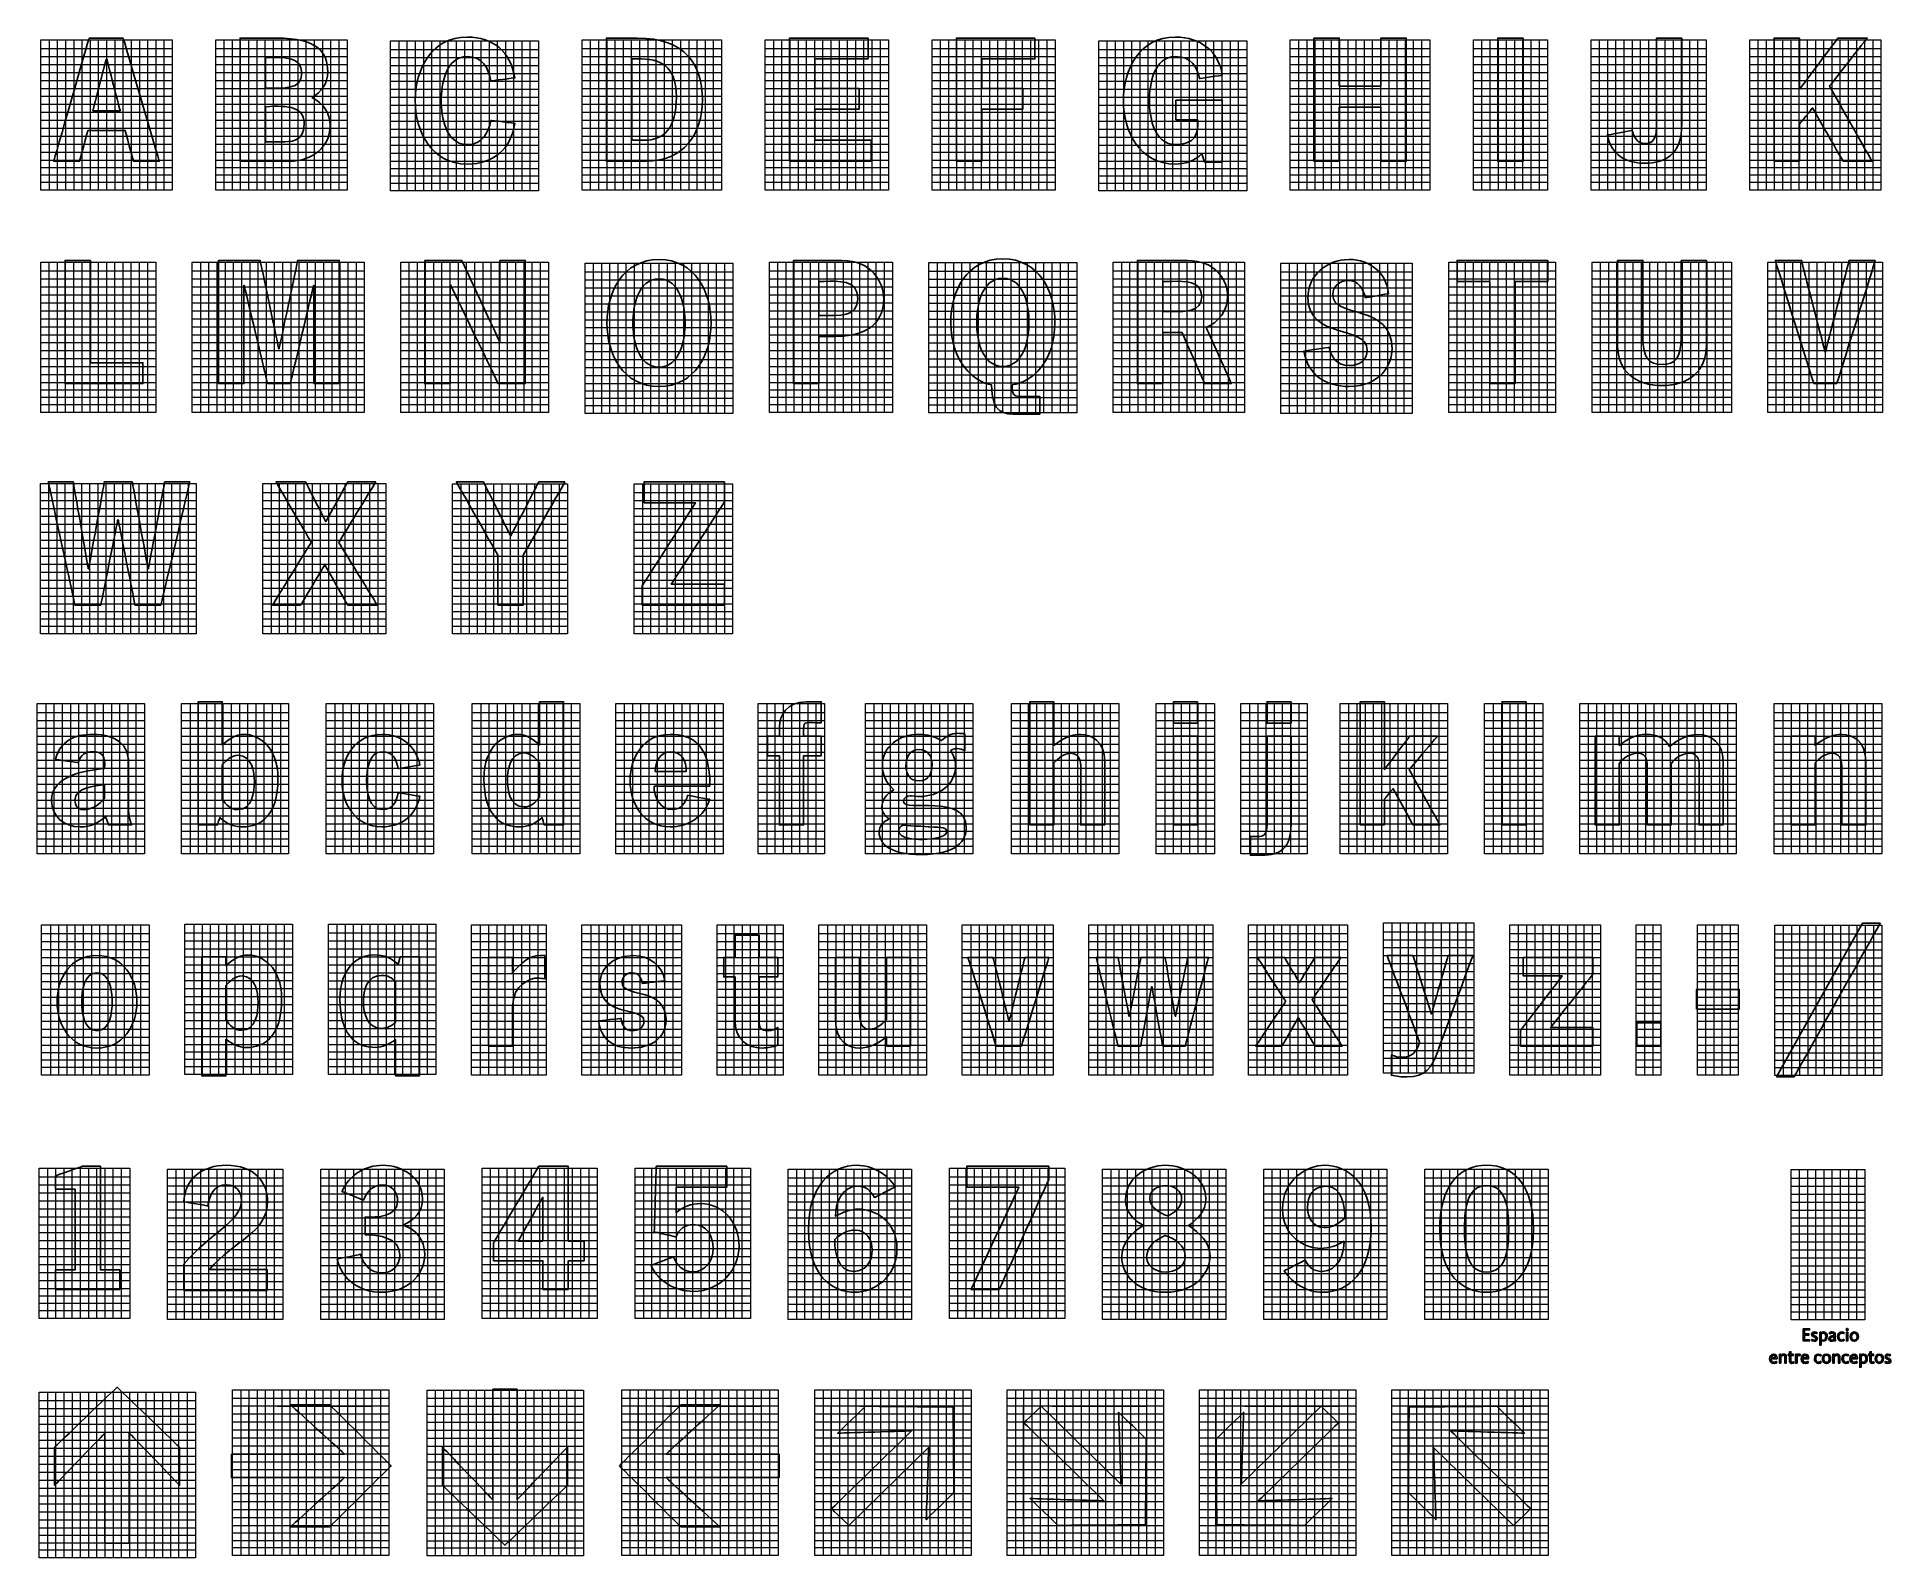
# Model space of a CAD drawing. Header units: millimetres. Extents: x -151 to 61, y -52 to 122.
import ezdxf

# ---------------------------------------------------------------- set-up
doc = ezdxf.new("R2010")
doc.units = ezdxf.units.MM
doc.header["$MEASUREMENT"] = 0
doc.layers.add('ESQUEMA', color=7, linetype='Continuous')

msp = doc.modelspace()

# ---------------------------------------------------------------- linework, layer by layer
at = {"layer": 'ESQUEMA', "color": 154, "lineweight": 20}
for points in [[(-135.9893, 104.9139), (-135.9893, 104.9139), (-135.9893, 122.1369), (-135.9893, 122.1369), (-135.9893, 122.1369), (-135.9893, 122.1369), (-151.0363, 122.1369), (-151.0363, 122.1369), (-151.0363, 122.1369), (-151.0363, 122.1369), (-151.0367, 104.9129), (-151.0367, 104.9129), (-151.0367, 104.9129), (-151.0367, 104.9129), (-135.9893, 104.9139), (-135.9893, 104.9139)], [(-115.9452, 104.9139), (-115.9452, 104.9139), (-115.9452, 122.1369), (-115.9452, 122.1369), (-115.9452, 122.1369), (-115.9452, 122.1369), (-130.9923, 122.1369), (-130.9923, 122.1369), (-130.9923, 122.1369), (-130.9923, 122.1369), (-130.9926, 104.9129), (-130.9926, 104.9129), (-130.9926, 104.9129), (-130.9926, 104.9129), (-115.9452, 104.9139), (-115.9452, 104.9139)], [(-93.9922, 104.8052), (-93.9922, 104.8052), (-93.9922, 122.0278), (-93.9922, 122.0278), (-93.9922, 122.0278), (-93.9922, 122.0278), (-110.9481, 122.0278), (-110.9481, 122.0278), (-110.9481, 122.0278), (-110.9481, 122.0278), (-110.9485, 104.8038), (-110.9485, 104.8038), (-110.9485, 104.8038), (-110.9485, 104.8038), (-93.9922, 104.8052), (-93.9922, 104.8052)], [(-72.9968, 104.9139), (-72.9968, 104.9139), (-72.9968, 122.1369), (-72.9968, 122.1369), (-72.9968, 122.1369), (-72.9968, 122.1369), (-88.9896, 122.1369), (-88.9896, 122.1369), (-88.9896, 122.1369), (-88.9896, 122.1369), (-88.9896, 104.9129), (-88.9896, 104.9129), (-88.9896, 104.9129), (-88.9896, 104.9129), (-72.9968, 104.9139), (-72.9968, 104.9139)], [(-53.8761, 104.9139), (-53.8761, 104.9139), (-53.8761, 122.1369), (-53.8761, 122.1369), (-53.8761, 122.1369), (-53.8761, 122.1369), (-67.9943, 122.1369), (-67.9943, 122.1369), (-67.9943, 122.1369), (-67.9943, 122.1369), (-67.9943, 104.9129), (-67.9943, 104.9129), (-67.9943, 104.9129), (-67.9943, 104.9129), (-53.8761, 104.9139), (-53.8761, 104.9139)], [(-34.7552, 104.9139), (-34.7552, 104.9139), (-34.7552, 122.1369), (-34.7552, 122.1369), (-34.7552, 122.1369), (-34.7552, 122.1369), (-48.8734, 122.1369), (-48.8734, 122.1369), (-48.8734, 122.1369), (-48.8734, 122.1369), (-48.8734, 104.9129), (-48.8734, 104.9129), (-48.8734, 104.9129), (-48.8734, 104.9129), (-34.7552, 104.9139), (-34.7552, 104.9139)], [(-12.7965, 104.8052), (-12.7965, 104.8052), (-12.7965, 122.0278), (-12.7965, 122.0278), (-12.7965, 122.0278), (-12.7965, 122.0278), (-29.7527, 122.0278), (-29.7527, 122.0278), (-29.7527, 122.0278), (-29.7527, 122.0278), (-29.7527, 104.8038), (-29.7527, 104.8038), (-29.7527, 104.8038), (-29.7527, 104.8038), (-12.7965, 104.8052), (-12.7965, 104.8052)], [(8.1986, 104.9139), (8.1986, 104.9139), (8.1986, 122.1369), (8.1986, 122.1369), (8.1986, 122.1369), (8.1986, 122.1369), (-7.7942, 122.1369), (-7.7942, 122.1369), (-7.7942, 122.1369), (-7.7942, 122.1369), (-7.7942, 104.9129), (-7.7942, 104.9129), (-7.7942, 104.9129), (-7.7942, 104.9129), (8.1986, 104.9139), (8.1986, 104.9139)], [(21.6845, 104.9139), (21.6845, 104.9139), (21.6845, 122.1369), (21.6845, 122.1369), (21.6845, 122.1369), (21.6845, 122.1369), (13.2009, 122.1369), (13.2009, 122.1369), (13.2009, 122.1369), (13.2009, 122.1369), (13.2009, 104.9129), (13.2009, 104.9129), (13.2009, 104.9129), (13.2009, 104.9129), (21.6845, 104.9139), (21.6845, 104.9139)], [(39.8766, 104.9139), (39.8766, 104.9139), (39.8766, 122.1369), (39.8766, 122.1369), (39.8766, 122.1369), (39.8766, 122.1369), (26.682, 122.1369), (26.682, 122.1369), (26.682, 122.1369), (26.682, 122.1369), (26.682, 104.9129), (26.682, 104.9129), (26.682, 104.9129), (26.682, 104.9129), (39.8766, 104.9139), (39.8766, 104.9139)], [(59.9264, 104.9139), (59.9264, 104.9139), (59.9264, 122.1369), (59.9264, 122.1369), (59.9264, 122.1369), (59.9264, 122.1369), (44.879, 122.1369), (44.879, 122.1369), (44.879, 122.1369), (44.879, 122.1369), (44.879, 104.9129), (44.879, 104.9129), (44.879, 104.9129), (44.879, 104.9129), (59.9264, 104.9139), (59.9264, 104.9139)], [(-137.8616, 79.4216), (-137.8616, 79.4216), (-137.8616, 96.6445), (-137.8616, 96.6445), (-137.8616, 96.6445), (-137.8616, 96.6445), (-151.0565, 96.6445), (-151.0565, 96.6445), (-151.0565, 96.6445), (-151.0565, 96.6445), (-151.0565, 79.4205), (-151.0565, 79.4205), (-151.0565, 79.4205), (-151.0565, 79.4205), (-137.8616, 79.4216), (-137.8616, 79.4216)], [(-113.9634, 79.4216), (-113.9634, 79.4216), (-113.9634, 96.6445), (-113.9634, 96.6445), (-113.9634, 96.6445), (-113.9634, 96.6445), (-133.6834, 96.6445), (-133.6834, 96.6445), (-133.6834, 96.6445), (-133.6834, 96.6445), (-133.6834, 79.4205), (-133.6834, 79.4205), (-133.6834, 79.4205), (-133.6834, 79.4205), (-113.9634, 79.4216), (-113.9634, 79.4216)], [(-92.8348, 79.4216), (-92.8348, 79.4216), (-92.8348, 96.6445), (-92.8348, 96.6445), (-92.8348, 96.6445), (-92.8348, 96.6445), (-109.7907, 96.6445), (-109.7907, 96.6445), (-109.7907, 96.6445), (-109.7907, 96.6445), (-109.7907, 79.4205), (-109.7907, 79.4205), (-109.7907, 79.4205), (-109.7907, 79.4205), (-92.8348, 79.4216), (-92.8348, 79.4216)], [(-71.7007, 79.3151), (-71.7007, 79.3151), (-71.7007, 96.5356), (-71.7007, 96.5356), (-71.7007, 96.5356), (-71.7007, 96.5356), (-88.6566, 96.5356), (-88.6566, 96.5356), (-88.6566, 96.5356), (-88.6566, 96.5356), (-88.6566, 79.3116), (-88.6566, 79.3116), (-88.6566, 79.3116), (-88.6566, 79.3116), (-71.7007, 79.3151), (-71.7007, 79.3151)], [(-53.4179, 79.424), (-53.4179, 79.424), (-53.4179, 96.6445), (-53.4179, 96.6445), (-53.4179, 96.6445), (-53.4179, 96.6445), (-67.5224, 96.6445), (-67.5224, 96.6445), (-67.5224, 96.6445), (-67.5224, 96.6445), (-67.5224, 79.4205), (-67.5224, 79.4205), (-67.5224, 79.4205), (-67.5224, 79.4205), (-53.4179, 79.424), (-53.4179, 79.424)], [(-32.2809, 79.3914), (-32.2809, 79.3914), (-32.2809, 96.6119), (-32.2809, 96.6119), (-32.2809, 96.6119), (-32.2809, 96.6119), (-49.2368, 96.6119), (-49.2368, 96.6119), (-49.2368, 96.6119), (-49.2368, 96.6119), (-49.2368, 79.3879), (-49.2368, 79.3879), (-49.2368, 79.3879), (-49.2368, 79.3879), (-32.2809, 79.3914), (-32.2809, 79.3914)], [(-13.0497, 79.424), (-13.0497, 79.424), (-13.0497, 96.6445), (-13.0497, 96.6445), (-13.0497, 96.6445), (-13.0497, 96.6445), (-28.1027, 96.6445), (-28.1027, 96.6445), (-28.1027, 96.6445), (-28.1027, 96.6445), (-28.1027, 79.4205), (-28.1027, 79.4205), (-28.1027, 79.4205), (-28.1027, 79.4205), (-13.0497, 79.424), (-13.0497, 79.424)], [(6.1826, 79.3151), (6.1826, 79.3151), (6.1826, 96.5356), (6.1826, 96.5356), (6.1826, 96.5356), (6.1826, 96.5356), (-8.8708, 96.5356), (-8.8708, 96.5356), (-8.8708, 96.5356), (-8.8708, 96.5356), (-8.8715, 79.3116), (-8.8715, 79.3116), (-8.8715, 79.3116), (-8.8715, 79.3116), (6.1826, 79.3151), (6.1826, 79.3151)], [(22.6164, 79.4207), (22.6164, 79.4207), (22.6164, 96.6437), (22.6164, 96.6437), (22.6164, 96.6437), (22.6164, 96.6437), (10.3605, 96.6437), (10.3605, 96.6437), (10.3605, 96.6437), (10.3605, 96.6437), (10.3605, 79.4197), (10.3605, 79.4197), (10.3605, 79.4197), (10.3605, 79.4197), (22.6164, 79.4207), (22.6164, 79.4207)], [(42.777, 79.424), (42.777, 79.424), (42.777, 96.6445), (42.777, 96.6445), (42.777, 96.6445), (42.777, 96.6445), (26.7941, 96.6445), (26.7941, 96.6445), (26.7941, 96.6445), (26.7941, 96.6445), (26.7941, 79.4205), (26.7941, 79.4205), (26.7941, 79.4205), (26.7941, 79.4205), (42.777, 79.424), (42.777, 79.424)], [(60.1145, 79.4207), (60.1145, 79.4207), (60.1145, 96.6437), (60.1145, 96.6437), (60.1145, 96.6437), (60.1145, 96.6437), (46.9495, 96.6437), (46.9495, 96.6437), (46.9495, 96.6437), (46.9495, 96.6437), (46.9495, 79.4197), (46.9495, 79.4197), (46.9495, 79.4197), (46.9495, 79.4197), (60.1145, 79.4207), (60.1145, 79.4207)], [(-133.2405, 54.0397), (-133.2405, 54.0397), (-133.2405, 71.2598), (-133.2405, 71.2598), (-133.2405, 71.2598), (-133.2405, 71.2598), (-151.0974, 71.2598), (-151.0974, 71.2598), (-151.0974, 71.2598), (-151.0974, 71.2598), (-151.0974, 54.0361), (-151.0974, 54.0361), (-151.0974, 54.0361), (-151.0974, 54.0361), (-133.2405, 54.0397), (-133.2405, 54.0397)], [(-111.4885, 54.0397), (-111.4885, 54.0397), (-111.4885, 71.2598), (-111.4885, 71.2598), (-111.4885, 71.2598), (-111.4885, 71.2598), (-125.5933, 71.2598), (-125.5933, 71.2598), (-125.5933, 71.2598), (-125.5933, 71.2598), (-125.5933, 54.0361), (-125.5933, 54.0361), (-125.5933, 54.0361), (-125.5933, 54.0361), (-111.4885, 54.0397), (-111.4885, 54.0397)], [(-90.668, 54.0364), (-90.668, 54.0364), (-90.668, 71.259), (-90.668, 71.259), (-90.668, 71.259), (-90.668, 71.259), (-103.833, 71.259), (-103.833, 71.259), (-103.833, 71.259), (-103.833, 71.259), (-103.833, 54.0353), (-103.833, 54.0353), (-103.833, 54.0353), (-103.833, 54.0353), (-90.668, 54.0364), (-90.668, 54.0364)], [(-71.7307, 54.0364), (-71.7307, 54.0364), (-71.7307, 71.259), (-71.7307, 71.259), (-71.7307, 71.259), (-71.7307, 71.259), (-83.021, 71.259), (-83.021, 71.259), (-83.021, 71.259), (-83.021, 71.259), (-83.021, 54.0353), (-83.021, 54.0353), (-83.021, 54.0353), (-83.021, 54.0353), (-71.7307, 54.0364), (-71.7307, 54.0364)], [(-139.1612, 28.824), (-139.1612, 28.824), (-139.1612, 46.0473), (-139.1612, 46.0473), (-139.1612, 46.0473), (-139.1612, 46.0473), (-151.4781, 46.0473), (-151.4781, 46.0473), (-151.4781, 46.0473), (-151.4781, 46.0473), (-151.4781, 28.8226), (-151.4781, 28.8226), (-151.4781, 28.8226), (-151.4781, 28.8226), (-139.1612, 28.824), (-139.1612, 28.824)], [(-122.6401, 28.824), (-122.6401, 28.824), (-122.6401, 46.0473), (-122.6401, 46.0473), (-122.6401, 46.0473), (-122.6401, 46.0473), (-134.9065, 46.0473), (-134.9065, 46.0473), (-134.9065, 46.0473), (-134.9065, 46.0473), (-134.9065, 28.8226), (-134.9065, 28.8226), (-134.9065, 28.8226), (-134.9065, 28.8226), (-122.6401, 28.824), (-122.6401, 28.824)], [(-106.0297, 28.824), (-106.0297, 28.824), (-106.0297, 46.0473), (-106.0297, 46.0473), (-106.0297, 46.0473), (-106.0297, 46.0473), (-118.3462, 46.0473), (-118.3462, 46.0473), (-118.3462, 46.0473), (-118.3462, 46.0473), (-118.3466, 28.8226), (-118.3466, 28.8226), (-118.3466, 28.8226), (-118.3466, 28.8226), (-106.0297, 28.824), (-106.0297, 28.824)], [(-89.263, 28.824), (-89.263, 28.824), (-89.263, 46.0473), (-89.263, 46.0473), (-89.263, 46.0473), (-89.263, 46.0473), (-101.6021, 46.0473), (-101.6021, 46.0473), (-101.6021, 46.0473), (-101.6021, 46.0473), (-101.6021, 28.8226), (-101.6021, 28.8226), (-101.6021, 28.8226), (-101.6021, 28.8226), (-89.263, 28.824), (-89.263, 28.824)], [(-72.8276, 28.824), (-72.8276, 28.824), (-72.8276, 46.0473), (-72.8276, 46.0473), (-72.8276, 46.0473), (-72.8276, 46.0473), (-85.1385, 46.0473), (-85.1385, 46.0473), (-85.1385, 46.0473), (-85.1385, 46.0473), (-85.1385, 28.8226), (-85.1385, 28.8226), (-85.1385, 28.8226), (-85.1385, 28.8226), (-72.8276, 28.824), (-72.8276, 28.824)], [(-61.1939, 28.824), (-61.1939, 28.824), (-61.1939, 46.0473), (-61.1939, 46.0473), (-61.1939, 46.0473), (-61.1939, 46.0473), (-68.81, 46.0473), (-68.81, 46.0473), (-68.81, 46.0473), (-68.81, 46.0473), (-68.81, 28.8226), (-68.81, 28.8226), (-68.81, 28.8226), (-68.81, 28.8226), (-61.1939, 28.824), (-61.1939, 28.824)], [(-44.2058, 28.824), (-44.2058, 28.824), (-44.2058, 46.0473), (-44.2058, 46.0473), (-44.2058, 46.0473), (-44.2058, 46.0473), (-56.4831, 46.0473), (-56.4831, 46.0473), (-56.4831, 46.0473), (-56.4831, 46.0473), (-56.4831, 28.8226), (-56.4831, 28.8226), (-56.4831, 28.8226), (-56.4831, 28.8226), (-44.2058, 28.824), (-44.2058, 28.824)], [(-27.4447, 28.824), (-27.4447, 28.824), (-27.4447, 46.0473), (-27.4447, 46.0473), (-27.4447, 46.0473), (-27.4447, 46.0473), (-39.7612, 46.0473), (-39.7612, 46.0473), (-39.7612, 46.0473), (-39.7612, 46.0473), (-39.7612, 28.8226), (-39.7612, 28.8226), (-39.7612, 28.8226), (-39.7612, 28.8226), (-27.4447, 28.824), (-27.4447, 28.824)], [(-16.4889, 28.824), (-16.4889, 28.824), (-16.4889, 46.0473), (-16.4889, 46.0473), (-16.4889, 46.0473), (-16.4889, 46.0473), (-23.1928, 46.0473), (-23.1928, 46.0473), (-23.1928, 46.0473), (-23.1928, 46.0473), (-23.1928, 28.8226), (-23.1928, 28.8226), (-23.1928, 28.8226), (-23.1928, 28.8226), (-16.4889, 28.824), (-16.4889, 28.824)], [(-5.8618, 28.824), (-5.8618, 28.824), (-5.8618, 46.0473), (-5.8618, 46.0473), (-5.8618, 46.0473), (-5.8618, 46.0473), (-13.461, 46.0473), (-13.461, 46.0473), (-13.461, 46.0473), (-13.461, 46.0473), (-13.461, 28.8226), (-13.461, 28.8226), (-13.461, 28.8226), (-13.461, 28.8226), (-5.8618, 28.824), (-5.8618, 28.824)], [(10.2192, 28.824), (10.2192, 28.824), (10.2192, 46.0473), (10.2192, 46.0473), (10.2192, 46.0473), (10.2192, 46.0473), (-2.0751, 46.0473), (-2.0751, 46.0473), (-2.0751, 46.0473), (-2.0751, 46.0473), (-2.0758, 28.8226), (-2.0758, 28.8226), (-2.0758, 28.8226), (-2.0758, 28.8226), (10.2192, 28.824), (10.2192, 28.824)], [(21.1563, 28.824), (21.1563, 28.824), (21.1563, 46.0473), (21.1563, 46.0473), (21.1563, 46.0473), (21.1563, 46.0473), (14.48, 46.0473), (14.48, 46.0473), (14.48, 46.0473), (14.48, 46.0473), (14.48, 28.8226), (14.48, 28.8226), (14.48, 28.8226), (14.48, 28.8226), (21.1563, 28.824), (21.1563, 28.824)], [(43.3052, 28.824), (43.3052, 28.824), (43.3052, 46.0473), (43.3052, 46.0473), (43.3052, 46.0473), (43.3052, 46.0473), (25.4038, 46.0473), (25.4038, 46.0473), (25.4038, 46.0473), (25.4038, 46.0473), (25.4038, 28.8226), (25.4038, 28.8226), (25.4038, 28.8226), (25.4038, 28.8226), (43.3052, 28.824), (43.3052, 28.824)], [(60.017, 28.824), (60.017, 28.824), (60.017, 46.0473), (60.017, 46.0473), (60.017, 46.0473), (60.017, 46.0473), (47.6892, 46.0473), (47.6892, 46.0473), (47.6892, 46.0473), (47.6892, 46.0473), (47.6892, 28.8226), (47.6892, 28.8226), (47.6892, 28.8226), (47.6892, 28.8226), (60.017, 28.824), (60.017, 28.824)], [(-138.6327, 3.4784), (-138.6327, 3.4784), (-138.6327, 20.7017), (-138.6327, 20.7017), (-138.6327, 20.7017), (-138.6327, 20.7017), (-150.9549, 20.7017), (-150.9549, 20.7017), (-150.9549, 20.7017), (-150.9549, 20.7017), (-150.9553, 3.4777), (-150.9553, 3.4777), (-150.9553, 3.4777), (-150.9553, 3.4777), (-138.6327, 3.4784), (-138.6327, 3.4784)], [(-122.1857, 3.5604), (-122.1857, 3.5604), (-122.1857, 20.783), (-122.1857, 20.783), (-122.1857, 20.783), (-122.1857, 20.783), (-134.5191, 20.783), (-134.5191, 20.783), (-134.5191, 20.783), (-134.5191, 20.783), (-134.5191, 3.559), (-134.5191, 3.559), (-134.5191, 3.559), (-134.5191, 3.559), (-122.1857, 3.5604), (-122.1857, 3.5604)], [(-105.7722, 3.5483), (-105.7722, 3.5483), (-105.7722, 20.771), (-105.7722, 20.771), (-105.7722, 20.771), (-105.7722, 20.771), (-118.0722, 20.771), (-118.0722, 20.771), (-118.0722, 20.771), (-118.0722, 20.771), (-118.0722, 3.5469), (-118.0722, 3.5469), (-118.0722, 3.5469), (-118.0722, 3.5469), (-105.7722, 3.5483), (-105.7722, 3.5483)], [(-93.1025, 3.4784), (-93.1025, 3.4784), (-93.1025, 20.7017), (-93.1025, 20.7017), (-93.1025, 20.7017), (-93.1025, 20.7017), (-101.6697, 20.7017), (-101.6697, 20.7017), (-101.6697, 20.7017), (-101.6697, 20.7017), (-101.6697, 3.4777), (-101.6697, 3.4777), (-101.6697, 3.4777), (-101.6697, 3.4777), (-93.1025, 3.4784), (-93.1025, 3.4784)], [(-77.6123, 3.4784), (-77.6123, 3.4784), (-77.6123, 20.7017), (-77.6123, 20.7017), (-77.6123, 20.7017), (-77.6123, 20.7017), (-89.0056, 20.7017), (-89.0056, 20.7017), (-89.0056, 20.7017), (-89.0056, 20.7017), (-89.0056, 3.4777), (-89.0056, 3.4777), (-89.0056, 3.4777), (-89.0056, 3.4777), (-77.6123, 3.4784), (-77.6123, 3.4784)], [(-65.9276, 3.4784), (-65.9276, 3.4784), (-65.9276, 20.7017), (-65.9276, 20.7017), (-65.9276, 20.7017), (-65.9276, 20.7017), (-73.5042, 20.7017), (-73.5042, 20.7017), (-73.5042, 20.7017), (-73.5042, 20.7017), (-73.5046, 3.4777), (-73.5046, 3.4777), (-73.5046, 3.4777), (-73.5046, 3.4777), (-65.9276, 3.4784), (-65.9276, 3.4784)], [(-49.5143, 3.4784), (-49.5143, 3.4784), (-49.5143, 20.7017), (-49.5143, 20.7017), (-49.5143, 20.7017), (-49.5143, 20.7017), (-61.8309, 20.7017), (-61.8309, 20.7017), (-61.8309, 20.7017), (-61.8309, 20.7017), (-61.8309, 3.4777), (-61.8309, 3.4777), (-61.8309, 3.4777), (-61.8309, 3.4777), (-49.5143, 3.4784), (-49.5143, 3.4784)], [(-34.9815, 3.4784), (-34.9815, 3.4784), (-34.9815, 20.7017), (-34.9815, 20.7017), (-34.9815, 20.7017), (-34.9815, 20.7017), (-45.4118, 20.7017), (-45.4118, 20.7017), (-45.4118, 20.7017), (-45.4118, 20.7017), (-45.4118, 3.4777), (-45.4118, 3.4777), (-45.4118, 3.4777), (-45.4118, 3.4777), (-34.9815, 3.4784), (-34.9815, 3.4784)], [(-16.6877, 3.4784), (-16.6877, 3.4784), (-16.6877, 20.7017), (-16.6877, 20.7017), (-16.6877, 20.7017), (-16.6877, 20.7017), (-30.8789, 20.7017), (-30.8789, 20.7017), (-30.8789, 20.7017), (-30.8789, 20.7017), (-30.8789, 3.4777), (-30.8789, 3.4777), (-30.8789, 3.4777), (-30.8789, 3.4777), (-16.6877, 3.4784), (-16.6877, 3.4784)], [(-1.2251, 3.4784), (-1.2251, 3.4784), (-1.2251, 20.7017), (-1.2251, 20.7017), (-1.2251, 20.7017), (-1.2251, 20.7017), (-12.5909, 20.7017), (-12.5909, 20.7017), (-12.5909, 20.7017), (-12.5909, 20.7017), (-12.5909, 3.4777), (-12.5909, 3.4777), (-12.5909, 3.4777), (-12.5909, 3.4777), (-1.2251, 3.4784), (-1.2251, 3.4784)], [(13.2633, 3.6841), (13.2633, 3.6841), (13.2633, 20.9067), (13.2633, 20.9067), (13.2633, 20.9067), (13.2633, 20.9067), (2.8881, 20.9067), (2.8881, 20.9067), (2.8881, 20.9067), (2.8881, 20.9067), (2.8881, 3.6834), (2.8881, 3.6834), (2.8881, 3.6834), (2.8881, 3.6834), (13.2633, 3.6841), (13.2633, 3.6841)], [(27.774, 3.4784), (27.774, 3.4784), (27.774, 20.7017), (27.774, 20.7017), (27.774, 20.7017), (27.774, 20.7017), (17.36, 20.7017), (17.36, 20.7017), (17.36, 20.7017), (17.36, 20.7017), (17.36, 3.4777), (17.36, 3.4777), (17.36, 3.4777), (17.36, 3.4777), (27.774, 3.4784), (27.774, 3.4784)], [(34.6866, 3.4784), (34.6866, 3.4784), (34.6866, 20.7017), (34.6866, 20.7017), (34.6866, 20.7017), (34.6866, 20.7017), (31.8735, 20.7017), (31.8735, 20.7017), (31.8735, 20.7017), (31.8735, 20.7017), (31.8735, 3.4777), (31.8735, 3.4777), (31.8735, 3.4777), (31.8735, 3.4777), (34.6866, 3.4784), (34.6866, 3.4784)], [(43.5646, 3.4784), (43.5646, 3.4784), (43.5646, 20.7017), (43.5646, 20.7017), (43.5646, 20.7017), (43.5646, 20.7017), (38.8769, 20.7017), (38.8769, 20.7017), (38.8769, 20.7017), (38.8769, 20.7017), (38.8769, 3.4777), (38.8769, 3.4777), (38.8769, 3.4777), (38.8769, 3.4777), (43.5646, 3.4784), (43.5646, 3.4784)], [(60.0111, 3.4429), (60.0111, 3.4429), (60.0111, 20.6659), (60.0111, 20.6659), (60.0111, 20.6659), (60.0111, 20.6659), (47.7719, 20.6659), (47.7719, 20.6659), (47.7719, 20.6659), (47.7719, 20.6659), (47.7719, 3.4415), (47.7719, 3.4415), (47.7719, 3.4415), (47.7719, 3.4415), (60.0111, 3.4429), (60.0111, 3.4429)], [(-140.8546, -24.4124), (-140.8546, -24.4124), (-140.8546, -7.1898), (-140.8546, -7.1898), (-140.8546, -7.1898), (-140.8546, -7.1898), (-151.2344, -7.1898), (-151.2344, -7.1898), (-151.2344, -7.1898), (-151.2344, -7.1898), (-151.2344, -24.4138), (-151.2344, -24.4138), (-151.2344, -24.4138), (-151.2344, -24.4138), (-140.8546, -24.4124), (-140.8546, -24.4124)], [(-123.3031, -24.5213), (-123.3031, -24.5213), (-123.3031, -7.2987), (-123.3031, -7.2987), (-123.3031, -7.2987), (-123.3031, -7.2987), (-136.5093, -7.2987), (-136.5093, -7.2987), (-136.5093, -7.2987), (-136.5093, -7.2987), (-136.5093, -24.5227), (-136.5093, -24.5227), (-136.5093, -24.5227), (-136.5093, -24.5227), (-123.3031, -24.5213), (-123.3031, -24.5213)], [(-104.8059, -24.5213), (-104.8059, -24.5213), (-104.8059, -7.2987), (-104.8059, -7.2987), (-104.8059, -7.2987), (-104.8059, -7.2987), (-118.9575, -7.2987), (-118.9575, -7.2987), (-118.9575, -7.2987), (-118.9575, -7.2987), (-118.9575, -24.5227), (-118.9575, -24.5227), (-118.9575, -24.5227), (-118.9575, -24.5227), (-104.8059, -24.5213), (-104.8059, -24.5213)], [(-87.2488, -24.4124), (-87.2488, -24.4124), (-87.2488, -7.1898), (-87.2488, -7.1898), (-87.2488, -7.1898), (-87.2488, -7.1898), (-100.4547, -7.1898), (-100.4547, -7.1898), (-100.4547, -7.1898), (-100.4547, -7.1898), (-100.4547, -24.4138), (-100.4547, -24.4138), (-100.4547, -24.4138), (-100.4547, -24.4138), (-87.2488, -24.4124), (-87.2488, -24.4124)], [(-69.6971, -24.4124), (-69.6971, -24.4124), (-69.6971, -7.1898), (-69.6971, -7.1898), (-69.6971, -7.1898), (-69.6971, -7.1898), (-82.9033, -7.1898), (-82.9033, -7.1898), (-82.9033, -7.1898), (-82.9033, -7.1898), (-82.9033, -24.4138), (-82.9033, -24.4138), (-82.9033, -24.4138), (-82.9033, -24.4138), (-69.6971, -24.4124), (-69.6971, -24.4124)], [(-51.2221, -24.5213), (-51.2221, -24.5213), (-51.2221, -7.2987), (-51.2221, -7.2987), (-51.2221, -7.2987), (-51.2221, -7.2987), (-65.3515, -7.2987), (-65.3515, -7.2987), (-65.3515, -7.2987), (-65.3515, -7.2987), (-65.3515, -24.5227), (-65.3515, -24.5227), (-65.3515, -24.5227), (-65.3515, -24.5227), (-51.2221, -24.5213), (-51.2221, -24.5213)], [(-33.6651, -24.4124), (-33.6651, -24.4124), (-33.6651, -7.1898), (-33.6651, -7.1898), (-33.6651, -7.1898), (-33.6651, -7.1898), (-46.8763, -7.1898), (-46.8763, -7.1898), (-46.8763, -7.1898), (-46.8763, -7.1898), (-46.8763, -24.4138), (-46.8763, -24.4138), (-46.8763, -24.4138), (-46.8763, -24.4138), (-33.6651, -24.4124), (-33.6651, -24.4124)], [(-15.1901, -24.5213), (-15.1901, -24.5213), (-15.1901, -7.2987), (-15.1901, -7.2987), (-15.1901, -7.2987), (-15.1901, -7.2987), (-29.3196, -7.2987), (-29.3196, -7.2987), (-29.3196, -7.2987), (-29.3196, -7.2987), (-29.3196, -24.5227), (-29.3196, -24.5227), (-29.3196, -24.5227), (-29.3196, -24.5227), (-15.1901, -24.5213), (-15.1901, -24.5213)], [(3.2852, -24.5213), (3.2852, -24.5213), (3.2852, -7.2987), (3.2852, -7.2987), (3.2852, -7.2987), (3.2852, -7.2987), (-10.8446, -7.2987), (-10.8446, -7.2987), (-10.8446, -7.2987), (-10.8446, -7.2987), (-10.8446, -24.5227), (-10.8446, -24.5227), (-10.8446, -24.5227), (-10.8446, -24.5227), (3.2852, -24.5213), (3.2852, -24.5213)], [(21.7602, -24.5213), (21.7602, -24.5213), (21.7602, -7.2987), (21.7602, -7.2987), (21.7602, -7.2987), (21.7602, -7.2987), (7.6308, -7.2987), (7.6308, -7.2987), (7.6308, -7.2987), (7.6308, -7.2987), (7.6301, -24.5227), (7.6301, -24.5227), (7.6301, -24.5227), (7.6301, -24.5227), (21.7602, -24.5213), (21.7602, -24.5213)], [(58.0926, -24.5578), (58.0926, -24.5578), (58.0926, -7.3352), (58.0926, -7.3352), (58.0926, -7.3352), (58.0926, -7.3352), (49.6097, -7.3352), (49.6097, -7.3352), (49.6097, -7.3352), (49.6097, -7.3352), (49.6097, -24.5595), (49.6097, -24.5595), (49.6097, -24.5595), (49.6097, -24.5595), (58.0926, -24.5578), (58.0926, -24.5578)], [(-133.3016, -51.8519), (-133.3016, -51.8519), (-133.3016, -32.8597), (-133.3016, -32.8597), (-133.3016, -32.8597), (-133.3016, -32.8597), (-151.2298, -32.8597), (-151.2298, -32.8597), (-151.2298, -32.8597), (-151.2298, -32.8597), (-151.2298, -51.8526), (-151.2298, -51.8526), (-151.2298, -51.8526), (-151.2298, -51.8526), (-133.3016, -51.8519), (-133.3016, -51.8519)], [(-111.1438, -51.5749), (-111.1438, -51.5749), (-111.1438, -32.5824), (-111.1438, -32.5824), (-111.1438, -32.5824), (-111.1438, -32.5824), (-129.0716, -32.5824), (-129.0716, -32.5824), (-129.0716, -32.5824), (-129.0716, -32.5824), (-129.0716, -51.5763), (-129.0716, -51.5763), (-129.0716, -51.5763), (-129.0716, -51.5763), (-111.1438, -51.5749), (-111.1438, -51.5749)], [(-88.8353, -51.6111), (-88.8353, -51.6111), (-88.8353, -32.6186), (-88.8353, -32.6186), (-88.8353, -32.6186), (-88.8353, -32.6186), (-106.7631, -32.6186), (-106.7631, -32.6186), (-106.7631, -32.6186), (-106.7631, -32.6186), (-106.7634, -51.6118), (-106.7634, -51.6118), (-106.7634, -51.6118), (-106.7634, -51.6118), (-88.8353, -51.6111), (-88.8353, -51.6111)], [(-66.5205, -51.5749), (-66.5205, -51.5749), (-66.5205, -32.5824), (-66.5205, -32.5824), (-66.5205, -32.5824), (-66.5205, -32.5824), (-84.4483, -32.5824), (-84.4483, -32.5824), (-84.4483, -32.5824), (-84.4483, -32.5824), (-84.4487, -51.5763), (-84.4487, -51.5763), (-84.4487, -51.5763), (-84.4487, -51.5763), (-66.5205, -51.5749), (-66.5205, -51.5749)], [(-44.3691, -51.5749), (-44.3691, -51.5749), (-44.3691, -32.5824), (-44.3691, -32.5824), (-44.3691, -32.5824), (-44.3691, -32.5824), (-62.2965, -32.5824), (-62.2965, -32.5824), (-62.2965, -32.5824), (-62.2965, -32.5824), (-62.2969, -51.5763), (-62.2969, -51.5763), (-62.2969, -51.5763), (-62.2969, -51.5763), (-44.3691, -51.5749), (-44.3691, -51.5749)], [(-22.3212, -51.5749), (-22.3212, -51.5749), (-22.3212, -32.5824), (-22.3212, -32.5824), (-22.3212, -32.5824), (-22.3212, -32.5824), (-40.2493, -32.5824), (-40.2493, -32.5824), (-40.2493, -32.5824), (-40.2493, -32.5824), (-40.2493, -51.5763), (-40.2493, -51.5763), (-40.2493, -51.5763), (-40.2493, -51.5763), (-22.3212, -51.5749), (-22.3212, -51.5749)], [(-0.2742, -51.5749), (-0.2742, -51.5749), (-0.2742, -32.5824), (-0.2742, -32.5824), (-0.2742, -32.5824), (-0.2742, -32.5824), (-18.2024, -32.5824), (-18.2024, -32.5824), (-18.2024, -32.5824), (-18.2024, -32.5824), (-18.2024, -51.5763), (-18.2024, -51.5763), (-18.2024, -51.5763), (-18.2024, -51.5763), (-0.2742, -51.5749), (-0.2742, -51.5749)], [(21.773, -51.5749), (21.773, -51.5749), (21.773, -32.5824), (21.773, -32.5824), (21.773, -32.5824), (21.773, -32.5824), (3.8452, -32.5824), (3.8452, -32.5824), (3.8452, -32.5824), (3.8452, -32.5824), (3.8452, -51.5763), (3.8452, -51.5763), (3.8452, -51.5763), (3.8452, -51.5763), (21.773, -51.5749), (21.773, -51.5749)]]:
    msp.add_open_spline(points, degree=3, knots=[0, 0, 0, 0, 0.2, 0.2, 0.2, 0.20000001, 0.4, 0.4, 0.4, 0.40000001, 0.6, 0.6, 0.6, 0.60000001, 1, 1, 1, 1], dxfattribs=at)
at = {"layer": 'ESQUEMA', "color": 154, "lineweight": 9}
for points in [[(-150.1013, 122.1003), (-150.1013, 122.1003), (-150.1013, 104.9027), (-150.1013, 104.9027)], [(-149.1606, 122.1003), (-149.1606, 122.1003), (-149.1606, 104.9027), (-149.1606, 104.9027)], [(-148.2199, 122.1003), (-148.2199, 122.1003), (-148.2199, 104.9027), (-148.2199, 104.9027)], [(-147.2791, 122.1003), (-147.2791, 122.1003), (-147.2791, 104.9027), (-147.2791, 104.9027)], [(-146.3386, 122.1003), (-146.3386, 122.1003), (-146.3386, 104.9027), (-146.3386, 104.9027)], [(-145.3977, 122.1003), (-145.3977, 122.1003), (-145.3977, 104.9027), (-145.3977, 104.9027)], [(-144.4572, 122.1003), (-144.4572, 122.1003), (-144.4572, 104.9027), (-144.4572, 104.9027)], [(-143.5163, 122.1003), (-143.5163, 122.1003), (-143.5163, 104.9027), (-143.5163, 104.9027)], [(-142.5758, 122.1003), (-142.5758, 122.1003), (-142.5758, 104.9027), (-142.5758, 104.9027)], [(-141.635, 122.1003), (-141.635, 122.1003), (-141.635, 104.9027), (-141.635, 104.9027)], [(-140.6943, 122.1003), (-140.6943, 122.1003), (-140.6943, 104.9027), (-140.6943, 104.9027)], [(-139.7536, 122.1003), (-139.7536, 122.1003), (-139.7536, 104.9027), (-139.7536, 104.9027)], [(-138.8129, 122.1003), (-138.8129, 122.1003), (-138.8129, 104.9027), (-138.8129, 104.9027)], [(-137.8721, 122.1003), (-137.8721, 122.1003), (-137.8721, 104.9027), (-137.8721, 104.9027)], [(-136.9345, 122.1003), (-136.9345, 122.1003), (-136.9345, 104.9027), (-136.9345, 104.9027)], [(-130.0572, 122.1003), (-130.0572, 122.1003), (-130.0572, 104.9027), (-130.0572, 104.9027)], [(-129.1163, 122.1003), (-129.1163, 122.1003), (-129.1163, 104.9027), (-129.1163, 104.9027)], [(-128.1758, 122.1003), (-128.1758, 122.1003), (-128.1758, 104.9027), (-128.1758, 104.9027)], [(-127.235, 122.1003), (-127.235, 122.1003), (-127.235, 104.9027), (-127.235, 104.9027)], [(-126.2943, 122.1003), (-126.2943, 122.1003), (-126.2943, 104.9027), (-126.2943, 104.9027)], [(-125.3534, 122.1003), (-125.3534, 122.1003), (-125.3534, 104.9027), (-125.3534, 104.9027)], [(-124.4129, 122.1003), (-124.4129, 122.1003), (-124.4129, 104.9027), (-124.4129, 104.9027)], [(-123.4722, 122.1003), (-123.4722, 122.1003), (-123.4722, 104.9027), (-123.4722, 104.9027)], [(-122.5316, 122.1003), (-122.5316, 122.1003), (-122.5316, 104.9027), (-122.5316, 104.9027)], [(-121.5909, 122.1003), (-121.5909, 122.1003), (-121.5909, 104.9027), (-121.5909, 104.9027)], [(-120.6502, 122.1003), (-120.6502, 122.1003), (-120.6502, 104.9027), (-120.6502, 104.9027)], [(-119.7093, 122.1003), (-119.7093, 122.1003), (-119.7093, 104.9027), (-119.7093, 104.9027)], [(-118.7688, 122.1003), (-118.7688, 122.1003), (-118.7688, 104.9027), (-118.7688, 104.9027)], [(-117.828, 122.1003), (-117.828, 122.1003), (-117.828, 104.9027), (-117.828, 104.9027)], [(-116.8902, 122.1003), (-116.8902, 122.1003), (-116.8902, 104.9027), (-116.8902, 104.9027)], [(-110.0131, 121.9911), (-110.0131, 121.9911), (-110.0131, 104.7939), (-110.0131, 104.7939)], [(-109.0724, 121.9911), (-109.0724, 121.9911), (-109.0724, 104.7939), (-109.0724, 104.7939)], [(-108.1316, 121.9911), (-108.1316, 121.9911), (-108.1316, 104.7939), (-108.1316, 104.7939)], [(-107.1907, 121.9911), (-107.1907, 121.9911), (-107.1907, 104.7939), (-107.1907, 104.7939)], [(-106.2502, 121.9911), (-106.2502, 121.9911), (-106.2502, 104.7939), (-106.2502, 104.7939)], [(-105.3093, 121.9911), (-105.3093, 121.9911), (-105.3093, 104.7939), (-105.3093, 104.7939)], [(-104.3687, 121.9911), (-104.3687, 121.9911), (-104.3687, 104.7939), (-104.3687, 104.7939)], [(-103.4282, 121.9911), (-103.4282, 121.9911), (-103.4282, 104.7939), (-103.4282, 104.7939)], [(-102.4875, 121.9911), (-102.4875, 121.9911), (-102.4875, 104.7939), (-102.4875, 104.7939)], [(-101.5466, 121.9911), (-101.5466, 121.9911), (-101.5466, 104.7939), (-101.5466, 104.7939)], [(-100.6061, 121.9911), (-100.6061, 121.9911), (-100.6061, 104.7939), (-100.6061, 104.7939)], [(-99.6652, 121.9911), (-99.6652, 121.9911), (-99.6652, 104.7939), (-99.6652, 104.7939)], [(-98.7246, 121.9911), (-98.7246, 121.9911), (-98.7246, 104.7939), (-98.7246, 104.7939)], [(-97.7837, 121.9911), (-97.7837, 121.9911), (-97.7837, 104.7939), (-97.7837, 104.7939)], [(-96.846, 121.9911), (-96.846, 121.9911), (-96.846, 104.7939), (-96.846, 104.7939)], [(-95.9053, 121.9911), (-95.9053, 121.9911), (-95.9053, 104.7939), (-95.9053, 104.7939)], [(-94.9648, 121.9911), (-94.9648, 121.9911), (-94.9648, 104.7939), (-94.9648, 104.7939)], [(-88.0544, 122.1003), (-88.0544, 122.1003), (-88.0544, 104.9027), (-88.0544, 104.9027)], [(-87.1137, 122.1003), (-87.1137, 122.1003), (-87.1137, 104.9027), (-87.1137, 104.9027)], [(-86.1731, 122.1003), (-86.1731, 122.1003), (-86.1731, 104.9027), (-86.1731, 104.9027)], [(-85.2324, 122.1003), (-85.2324, 122.1003), (-85.2324, 104.9027), (-85.2324, 104.9027)], [(-84.2915, 122.1003), (-84.2915, 122.1003), (-84.2915, 104.9027), (-84.2915, 104.9027)], [(-83.351, 122.1003), (-83.351, 122.1003), (-83.351, 104.9027), (-83.351, 104.9027)], [(-82.4103, 122.1003), (-82.4103, 122.1003), (-82.4103, 104.9027), (-82.4103, 104.9027)], [(-81.4696, 122.1003), (-81.4696, 122.1003), (-81.4696, 104.9027), (-81.4696, 104.9027)], [(-80.5288, 122.1003), (-80.5288, 122.1003), (-80.5288, 104.9027), (-80.5288, 104.9027)], [(-79.5881, 122.1003), (-79.5881, 122.1003), (-79.5881, 104.9027), (-79.5881, 104.9027)], [(-78.6474, 122.1003), (-78.6474, 122.1003), (-78.6474, 104.9027), (-78.6474, 104.9027)], [(-77.7066, 122.1003), (-77.7066, 122.1003), (-77.7066, 104.9027), (-77.7066, 104.9027)], [(-76.7661, 122.1003), (-76.7661, 122.1003), (-76.7661, 104.9027), (-76.7661, 104.9027)], [(-75.8252, 122.1003), (-75.8252, 122.1003), (-75.8252, 104.9027), (-75.8252, 104.9027)], [(-74.8876, 122.1003), (-74.8876, 122.1003), (-74.8876, 104.9027), (-74.8876, 104.9027)], [(-73.9469, 122.1003), (-73.9469, 122.1003), (-73.9469, 104.9027), (-73.9469, 104.9027)], [(-67.059, 122.1003), (-67.059, 122.1003), (-67.059, 104.9027), (-67.059, 104.9027)], [(-66.1183, 122.1003), (-66.1183, 122.1003), (-66.1183, 104.9027), (-66.1183, 104.9027)], [(-65.1774, 122.1003), (-65.1774, 122.1003), (-65.1774, 104.9027), (-65.1774, 104.9027)], [(-64.2369, 122.1003), (-64.2369, 122.1003), (-64.2369, 104.9027), (-64.2369, 104.9027)], [(-63.2963, 122.1003), (-63.2963, 122.1003), (-63.2963, 104.9027), (-63.2963, 104.9027)], [(-62.3556, 122.1003), (-62.3556, 122.1003), (-62.3556, 104.9027), (-62.3556, 104.9027)], [(-61.4147, 122.1003), (-61.4147, 122.1003), (-61.4147, 104.9027), (-61.4147, 104.9027)], [(-60.4742, 122.1003), (-60.4742, 122.1003), (-60.4742, 104.9027), (-60.4742, 104.9027)], [(-59.5334, 122.1003), (-59.5334, 122.1003), (-59.5334, 104.9027), (-59.5334, 104.9027)], [(-58.5925, 122.1003), (-58.5925, 122.1003), (-58.5925, 104.9027), (-58.5925, 104.9027)], [(-57.652, 122.1003), (-57.652, 122.1003), (-57.652, 104.9027), (-57.652, 104.9027)], [(-56.7111, 122.1003), (-56.7111, 122.1003), (-56.7111, 104.9027), (-56.7111, 104.9027)], [(-55.7706, 122.1003), (-55.7706, 122.1003), (-55.7706, 104.9027), (-55.7706, 104.9027)], [(-54.8297, 122.1003), (-54.8297, 122.1003), (-54.8297, 104.9027), (-54.8297, 104.9027)], [(-47.9385, 122.1003), (-47.9385, 122.1003), (-47.9385, 104.9027), (-47.9385, 104.9027)], [(-46.9973, 122.1003), (-46.9973, 122.1003), (-46.9973, 104.9027), (-46.9973, 104.9027)], [(-46.0565, 122.1003), (-46.0565, 122.1003), (-46.0565, 104.9027), (-46.0565, 104.9027)], [(-45.1163, 122.1003), (-45.1163, 122.1003), (-45.1163, 104.9027), (-45.1163, 104.9027)], [(-44.1755, 122.1003), (-44.1755, 122.1003), (-44.1755, 104.9027), (-44.1755, 104.9027)], [(-43.2342, 122.1003), (-43.2342, 122.1003), (-43.2342, 104.9027), (-43.2342, 104.9027)], [(-42.2941, 122.1003), (-42.2941, 122.1003), (-42.2941, 104.9027), (-42.2941, 104.9027)], [(-41.3532, 122.1003), (-41.3532, 122.1003), (-41.3532, 104.9027), (-41.3532, 104.9027)], [(-40.412, 122.1003), (-40.412, 122.1003), (-40.412, 104.9027), (-40.412, 104.9027)], [(-39.4719, 122.1003), (-39.4719, 122.1003), (-39.4719, 104.9027), (-39.4719, 104.9027)], [(-38.531, 122.1003), (-38.531, 122.1003), (-38.531, 104.9027), (-38.531, 104.9027)], [(-37.5902, 122.1003), (-37.5902, 122.1003), (-37.5902, 104.9027), (-37.5902, 104.9027)], [(-36.6496, 122.1003), (-36.6496, 122.1003), (-36.6496, 104.9027), (-36.6496, 104.9027)], [(-35.7088, 122.1003), (-35.7088, 122.1003), (-35.7088, 104.9027), (-35.7088, 104.9027)], [(-28.8176, 121.9911), (-28.8176, 121.9911), (-28.8176, 104.7939), (-28.8176, 104.7939)], [(-27.8763, 121.9911), (-27.8763, 121.9911), (-27.8763, 104.7939), (-27.8763, 104.7939)], [(-26.9362, 121.9911), (-26.9362, 121.9911), (-26.9362, 104.7939), (-26.9362, 104.7939)], [(-25.9953, 121.9911), (-25.9953, 121.9911), (-25.9953, 104.7939), (-25.9953, 104.7939)], [(-25.0545, 121.9911), (-25.0545, 121.9911), (-25.0545, 104.7939), (-25.0545, 104.7939)], [(-24.114, 121.9911), (-24.114, 121.9911), (-24.114, 104.7939), (-24.114, 104.7939)], [(-23.1731, 121.9911), (-23.1731, 121.9911), (-23.1731, 104.7939), (-23.1731, 104.7939)], [(-22.2323, 121.9911), (-22.2323, 121.9911), (-22.2323, 104.7939), (-22.2323, 104.7939)], [(-21.2921, 121.9911), (-21.2921, 121.9911), (-21.2921, 104.7939), (-21.2921, 104.7939)], [(-20.3509, 121.9911), (-20.3509, 121.9911), (-20.3509, 104.7939), (-20.3509, 104.7939)], [(-19.41, 121.9911), (-19.41, 121.9911), (-19.41, 104.7939), (-19.41, 104.7939)], [(-18.4699, 121.9911), (-18.4699, 121.9911), (-18.4699, 104.7939), (-18.4699, 104.7939)], [(-17.5287, 121.9911), (-17.5287, 121.9911), (-17.5287, 104.7939), (-17.5287, 104.7939)], [(-16.5885, 121.9911), (-16.5885, 121.9911), (-16.5885, 104.7939), (-16.5885, 104.7939)], [(-15.6504, 121.9911), (-15.6504, 121.9911), (-15.6504, 104.7939), (-15.6504, 104.7939)], [(-14.7096, 121.9911), (-14.7096, 121.9911), (-14.7096, 104.7939), (-14.7096, 104.7939)], [(-13.7694, 121.9911), (-13.7694, 121.9911), (-13.7694, 104.7939), (-13.7694, 104.7939)], [(-6.8589, 122.1003), (-6.8589, 122.1003), (-6.8589, 104.9027), (-6.8589, 104.9027)], [(-5.9177, 122.1003), (-5.9177, 122.1003), (-5.9177, 104.9027), (-5.9177, 104.9027)], [(-4.9775, 122.1003), (-4.9775, 122.1003), (-4.9775, 104.9027), (-4.9775, 104.9027)], [(-4.0366, 122.1003), (-4.0366, 122.1003), (-4.0366, 104.9027), (-4.0366, 104.9027)], [(-3.0958, 122.1003), (-3.0958, 122.1003), (-3.0958, 104.9027), (-3.0958, 104.9027)], [(-2.1553, 122.1003), (-2.1553, 122.1003), (-2.1553, 104.9027), (-2.1553, 104.9027)], [(-1.2144, 122.1003), (-1.2144, 122.1003), (-1.2144, 104.9027), (-1.2144, 104.9027)], [(-0.2742, 122.1003), (-0.2742, 122.1003), (-0.2742, 104.9027), (-0.2742, 104.9027)], [(0.6666, 122.1003), (0.6666, 122.1003), (0.6666, 104.9027), (0.6666, 104.9027)], [(1.6071, 122.1003), (1.6071, 122.1003), (1.6071, 104.9027), (1.6071, 104.9027)], [(2.5487, 122.1003), (2.5487, 122.1003), (2.5487, 104.9027), (2.5487, 104.9027)], [(3.4888, 122.1003), (3.4888, 122.1003), (3.4888, 104.9027), (3.4888, 104.9027)], [(4.43, 122.1003), (4.43, 122.1003), (4.43, 104.9027), (4.43, 104.9027)], [(5.3702, 122.1003), (5.3702, 122.1003), (5.3702, 104.9027), (5.3702, 104.9027)], [(6.3083, 122.1003), (6.3083, 122.1003), (6.3083, 104.9027), (6.3083, 104.9027)], [(7.2491, 122.1003), (7.2491, 122.1003), (7.2491, 104.9027), (7.2491, 104.9027)], [(14.1362, 122.1003), (14.1362, 122.1003), (14.1362, 104.9027), (14.1362, 104.9027)], [(15.0775, 122.1003), (15.0775, 122.1003), (15.0775, 104.9027), (15.0775, 104.9027)], [(16.0183, 122.1003), (16.0183, 122.1003), (16.0183, 104.9027), (16.0183, 104.9027)], [(16.9585, 122.1003), (16.9585, 122.1003), (16.9585, 104.9027), (16.9585, 104.9027)], [(17.8993, 122.1003), (17.8993, 122.1003), (17.8993, 104.9027), (17.8993, 104.9027)], [(18.8405, 122.1003), (18.8405, 122.1003), (18.8405, 104.9027), (18.8405, 104.9027)], [(19.7807, 122.1003), (19.7807, 122.1003), (19.7807, 104.9027), (19.7807, 104.9027)], [(20.7215, 122.1003), (20.7215, 122.1003), (20.7215, 104.9027), (20.7215, 104.9027)], [(27.6166, 122.1003), (27.6166, 122.1003), (27.6166, 104.9027), (27.6166, 104.9027)], [(28.5574, 122.1003), (28.5574, 122.1003), (28.5574, 104.9027), (28.5574, 104.9027)], [(29.4976, 122.1003), (29.4976, 122.1003), (29.4976, 104.9027), (29.4976, 104.9027)], [(30.4395, 122.1003), (30.4395, 122.1003), (30.4395, 104.9027), (30.4395, 104.9027)], [(31.3796, 122.1003), (31.3796, 122.1003), (31.3796, 104.9027), (31.3796, 104.9027)], [(32.3198, 122.1003), (32.3198, 122.1003), (32.3198, 104.9027), (32.3198, 104.9027)], [(33.2606, 122.1003), (33.2606, 122.1003), (33.2606, 104.9027), (33.2606, 104.9027)], [(34.2019, 122.1003), (34.2019, 122.1003), (34.2019, 104.9027), (34.2019, 104.9027)], [(35.142, 122.1003), (35.142, 122.1003), (35.142, 104.9027), (35.142, 104.9027)], [(36.0829, 122.1003), (36.0829, 122.1003), (36.0829, 104.9027), (36.0829, 104.9027)], [(37.0241, 122.1003), (37.0241, 122.1003), (37.0241, 104.9027), (37.0241, 104.9027)], [(37.9642, 122.1003), (37.9642, 122.1003), (37.9642, 104.9027), (37.9642, 104.9027)], [(38.9051, 122.1003), (38.9051, 122.1003), (38.9051, 104.9027), (38.9051, 104.9027)], [(45.8142, 122.1003), (45.8142, 122.1003), (45.8142, 104.9027), (45.8142, 104.9027)], [(46.7544, 122.1003), (46.7544, 122.1003), (46.7544, 104.9027), (46.7544, 104.9027)], [(47.6953, 122.1003), (47.6953, 122.1003), (47.6953, 104.9027), (47.6953, 104.9027)], [(48.6365, 122.1003), (48.6365, 122.1003), (48.6365, 104.9027), (48.6365, 104.9027)], [(49.5773, 122.1003), (49.5773, 122.1003), (49.5773, 104.9027), (49.5773, 104.9027)], [(50.5175, 122.1003), (50.5175, 122.1003), (50.5175, 104.9027), (50.5175, 104.9027)], [(51.4583, 122.1003), (51.4583, 122.1003), (51.4583, 104.9027), (51.4583, 104.9027)], [(52.3988, 122.1003), (52.3988, 122.1003), (52.3988, 104.9027), (52.3988, 104.9027)], [(53.3397, 122.1003), (53.3397, 122.1003), (53.3397, 104.9027), (53.3397, 104.9027)], [(54.2806, 122.1003), (54.2806, 122.1003), (54.2806, 104.9027), (54.2806, 104.9027)], [(55.2211, 122.1003), (55.2211, 122.1003), (55.2211, 104.9027), (55.2211, 104.9027)], [(56.1619, 122.1003), (56.1619, 122.1003), (56.1619, 104.9027), (56.1619, 104.9027)], [(57.1028, 122.1003), (57.1028, 122.1003), (57.1028, 104.9027), (57.1028, 104.9027)], [(58.043, 122.1003), (58.043, 122.1003), (58.043, 104.9027), (58.043, 104.9027)], [(58.981, 122.1003), (58.981, 122.1003), (58.981, 104.9027), (58.981, 104.9027)], [(-151.0418, 121.1353), (-151.0418, 121.1353), (-135.9976, 121.1353), (-135.9976, 121.1353)], [(-151.0418, 120.222), (-151.0418, 120.222), (-135.9976, 120.222), (-135.9976, 120.222)], [(-151.0418, 119.3084), (-151.0418, 119.3084), (-135.9976, 119.3084), (-135.9976, 119.3084)], [(-130.9979, 121.1353), (-130.9979, 121.1353), (-115.9533, 121.1353), (-115.9533, 121.1353)], [(-130.9979, 120.222), (-130.9979, 120.222), (-115.9533, 120.222), (-115.9533, 120.222)], [(-130.9979, 119.3084), (-130.9979, 119.3084), (-115.9533, 119.3084), (-115.9533, 119.3084)], [(-110.9536, 121.0264), (-110.9536, 121.0264), (-93.9949, 121.0264), (-93.9949, 121.0264)], [(-110.9536, 120.1131), (-110.9536, 120.1131), (-93.9949, 120.1131), (-93.9949, 120.1131)], [(-110.9536, 119.1999), (-110.9536, 119.1999), (-93.9949, 119.1999), (-93.9949, 119.1999)], [(-88.9953, 121.1353), (-88.9953, 121.1353), (-72.9993, 121.1353), (-72.9993, 121.1353)], [(-88.9953, 120.222), (-88.9953, 120.222), (-72.9993, 120.222), (-72.9993, 120.222)], [(-88.9953, 119.3084), (-88.9953, 119.3084), (-72.9993, 119.3084), (-72.9993, 119.3084)], [(-67.9997, 121.1353), (-67.9997, 121.1353), (-53.8783, 121.1353), (-53.8783, 121.1353)], [(-67.9997, 120.222), (-67.9997, 120.222), (-53.8783, 120.222), (-53.8783, 120.222)], [(-67.9997, 119.3084), (-67.9997, 119.3084), (-53.8783, 119.3084), (-53.8783, 119.3084)], [(-48.8787, 121.1353), (-48.8787, 121.1353), (-34.758, 121.1353), (-34.758, 121.1353)], [(-48.8787, 120.222), (-48.8787, 120.222), (-34.758, 120.222), (-34.758, 120.222)], [(-48.8787, 119.3084), (-48.8787, 119.3084), (-34.758, 119.3084), (-34.758, 119.3084)], [(-29.7577, 121.0264), (-29.7577, 121.0264), (-12.7993, 121.0264), (-12.7993, 121.0264)], [(-29.7577, 120.1131), (-29.7577, 120.1131), (-12.7993, 120.1131), (-12.7993, 120.1131)], [(-29.7577, 119.1999), (-29.7577, 119.1999), (-12.7993, 119.1999), (-12.7993, 119.1999)], [(-7.7997, 121.1353), (-7.7997, 121.1353), (8.1959, 121.1353), (8.1959, 121.1353)], [(-7.7997, 120.222), (-7.7997, 120.222), (8.1959, 120.222), (8.1959, 120.222)], [(-7.7997, 119.3084), (-7.7997, 119.3084), (8.1959, 119.3084), (8.1959, 119.3084)], [(13.1961, 121.1353), (13.1961, 121.1353), (21.6656, 121.1353), (21.6656, 121.1353)], [(13.1961, 120.222), (13.1961, 120.222), (21.6656, 120.222), (21.6656, 120.222)], [(13.1961, 119.3084), (13.1961, 119.3084), (21.6656, 119.3084), (21.6656, 119.3084)], [(26.6764, 121.1353), (26.6764, 121.1353), (39.8735, 121.1353), (39.8735, 121.1353)], [(26.6764, 120.222), (26.6764, 120.222), (39.8735, 120.222), (39.8735, 120.222)], [(26.6764, 119.3084), (26.6764, 119.3084), (39.8735, 119.3084), (39.8735, 119.3084)], [(44.8734, 121.1353), (44.8734, 121.1353), (59.9179, 121.1353), (59.9179, 121.1353)], [(44.8734, 120.222), (44.8734, 120.222), (59.9179, 120.222), (59.9179, 120.222)], [(44.8734, 119.3084), (44.8734, 119.3084), (59.9179, 119.3084), (59.9179, 119.3084)], [(-151.0418, 118.3951), (-151.0418, 118.3951), (-135.9976, 118.3951), (-135.9976, 118.3951)], [(-151.0418, 117.4816), (-151.0418, 117.4816), (-135.9976, 117.4816), (-135.9976, 117.4816)], [(-130.9979, 118.3951), (-130.9979, 118.3951), (-115.9533, 118.3951), (-115.9533, 118.3951)], [(-130.9979, 117.4816), (-130.9979, 117.4816), (-115.9533, 117.4816), (-115.9533, 117.4816)], [(-110.9536, 118.2862), (-110.9536, 118.2862), (-93.9949, 118.2862), (-93.9949, 118.2862)], [(-110.9536, 117.3728), (-110.9536, 117.3728), (-93.9949, 117.3728), (-93.9949, 117.3728)], [(-88.9953, 118.3951), (-88.9953, 118.3951), (-72.9993, 118.3951), (-72.9993, 118.3951)], [(-88.9953, 117.4816), (-88.9953, 117.4816), (-72.9993, 117.4816), (-72.9993, 117.4816)], [(-67.9997, 118.3951), (-67.9997, 118.3951), (-53.8783, 118.3951), (-53.8783, 118.3951)], [(-67.9997, 117.4816), (-67.9997, 117.4816), (-53.8783, 117.4816), (-53.8783, 117.4816)], [(-48.8787, 118.3951), (-48.8787, 118.3951), (-34.758, 118.3951), (-34.758, 118.3951)], [(-48.8787, 117.4816), (-48.8787, 117.4816), (-34.758, 117.4816), (-34.758, 117.4816)], [(-29.7577, 118.2862), (-29.7577, 118.2862), (-12.7993, 118.2862), (-12.7993, 118.2862)], [(-29.7577, 117.3728), (-29.7577, 117.3728), (-12.7993, 117.3728), (-12.7993, 117.3728)], [(-7.7997, 118.3951), (-7.7997, 118.3951), (8.1959, 118.3951), (8.1959, 118.3951)], [(-7.7997, 117.4816), (-7.7997, 117.4816), (8.1959, 117.4816), (8.1959, 117.4816)], [(13.1961, 118.3951), (13.1961, 118.3951), (21.6656, 118.3951), (21.6656, 118.3951)], [(13.1961, 117.4816), (13.1961, 117.4816), (21.6656, 117.4816), (21.6656, 117.4816)], [(26.6764, 118.3951), (26.6764, 118.3951), (39.8735, 118.3951), (39.8735, 118.3951)], [(26.6764, 117.4816), (26.6764, 117.4816), (39.8735, 117.4816), (39.8735, 117.4816)], [(44.8734, 118.3951), (44.8734, 118.3951), (59.9179, 118.3951), (59.9179, 118.3951)], [(44.8734, 117.4816), (44.8734, 117.4816), (59.9179, 117.4816), (59.9179, 117.4816)], [(-151.0418, 116.5681), (-151.0418, 116.5681), (-135.9976, 116.5681), (-135.9976, 116.5681)], [(-151.0418, 115.6548), (-151.0418, 115.6548), (-135.9976, 115.6548), (-135.9976, 115.6548)], [(-130.9979, 116.5681), (-130.9979, 116.5681), (-115.9533, 116.5681), (-115.9533, 116.5681)], [(-130.9979, 115.6548), (-130.9979, 115.6548), (-115.9533, 115.6548), (-115.9533, 115.6548)], [(-110.9536, 116.4595), (-110.9536, 116.4595), (-93.9949, 116.4595), (-93.9949, 116.4595)], [(-110.9536, 115.5458), (-110.9536, 115.5458), (-93.9949, 115.5458), (-93.9949, 115.5458)], [(-88.9953, 116.5681), (-88.9953, 116.5681), (-72.9993, 116.5681), (-72.9993, 116.5681)], [(-88.9953, 115.6548), (-88.9953, 115.6548), (-72.9993, 115.6548), (-72.9993, 115.6548)], [(-67.9997, 116.5681), (-67.9997, 116.5681), (-53.8783, 116.5681), (-53.8783, 116.5681)], [(-67.9997, 115.6548), (-67.9997, 115.6548), (-53.8783, 115.6548), (-53.8783, 115.6548)], [(-48.8787, 116.5681), (-48.8787, 116.5681), (-34.758, 116.5681), (-34.758, 116.5681)], [(-48.8787, 115.6548), (-48.8787, 115.6548), (-34.758, 115.6548), (-34.758, 115.6548)], [(-29.7577, 116.4595), (-29.7577, 116.4595), (-12.7993, 116.4595), (-12.7993, 116.4595)], [(-29.7577, 115.5458), (-29.7577, 115.5458), (-12.7993, 115.5458), (-12.7993, 115.5458)], [(-7.7997, 116.5681), (-7.7997, 116.5681), (8.1959, 116.5681), (8.1959, 116.5681)], [(-7.7997, 115.6548), (-7.7997, 115.6548), (8.1959, 115.6548), (8.1959, 115.6548)], [(13.1961, 116.5681), (13.1961, 116.5681), (21.6656, 116.5681), (21.6656, 116.5681)], [(13.1961, 115.6548), (13.1961, 115.6548), (21.6656, 115.6548), (21.6656, 115.6548)], [(26.6764, 116.5681), (26.6764, 116.5681), (39.8735, 116.5681), (39.8735, 116.5681)], [(26.6764, 115.6548), (26.6764, 115.6548), (39.8735, 115.6548), (39.8735, 115.6548)], [(44.8734, 116.5681), (44.8734, 116.5681), (59.9179, 116.5681), (59.9179, 116.5681)], [(44.8734, 115.6548), (44.8734, 115.6548), (59.9179, 115.6548), (59.9179, 115.6548)], [(-151.0418, 114.7414), (-151.0418, 114.7414), (-135.9976, 114.7414), (-135.9976, 114.7414)], [(-151.0418, 113.8279), (-151.0418, 113.8279), (-135.9976, 113.8279), (-135.9976, 113.8279)], [(-151.0418, 112.9145), (-151.0418, 112.9145), (-135.9976, 112.9145), (-135.9976, 112.9145)], [(-130.9979, 114.7414), (-130.9979, 114.7414), (-115.9533, 114.7414), (-115.9533, 114.7414)], [(-130.9979, 113.8279), (-130.9979, 113.8279), (-115.9533, 113.8279), (-115.9533, 113.8279)], [(-130.9979, 112.9145), (-130.9979, 112.9145), (-115.9533, 112.9145), (-115.9533, 112.9145)], [(-110.9536, 114.6325), (-110.9536, 114.6325), (-93.9949, 114.6325), (-93.9949, 114.6325)], [(-110.9536, 113.7189), (-110.9536, 113.7189), (-93.9949, 113.7189), (-93.9949, 113.7189)], [(-110.9536, 112.8058), (-110.9536, 112.8058), (-93.9949, 112.8058), (-93.9949, 112.8058)], [(-88.9953, 114.7414), (-88.9953, 114.7414), (-72.9993, 114.7414), (-72.9993, 114.7414)], [(-88.9953, 113.8279), (-88.9953, 113.8279), (-72.9993, 113.8279), (-72.9993, 113.8279)], [(-88.9953, 112.9145), (-88.9953, 112.9145), (-72.9993, 112.9145), (-72.9993, 112.9145)], [(-67.9997, 114.7414), (-67.9997, 114.7414), (-53.8783, 114.7414), (-53.8783, 114.7414)], [(-67.9997, 113.8279), (-67.9997, 113.8279), (-53.8783, 113.8279), (-53.8783, 113.8279)], [(-67.9997, 112.9145), (-67.9997, 112.9145), (-53.8783, 112.9145), (-53.8783, 112.9145)], [(-48.8787, 114.7414), (-48.8787, 114.7414), (-34.758, 114.7414), (-34.758, 114.7414)], [(-48.8787, 113.8279), (-48.8787, 113.8279), (-34.758, 113.8279), (-34.758, 113.8279)], [(-48.8787, 112.9145), (-48.8787, 112.9145), (-34.758, 112.9145), (-34.758, 112.9145)], [(-29.7577, 114.6325), (-29.7577, 114.6325), (-12.7993, 114.6325), (-12.7993, 114.6325)], [(-29.7577, 113.7189), (-29.7577, 113.7189), (-12.7993, 113.7189), (-12.7993, 113.7189)], [(-29.7577, 112.8058), (-29.7577, 112.8058), (-12.7993, 112.8058), (-12.7993, 112.8058)], [(-7.7997, 114.7414), (-7.7997, 114.7414), (8.1959, 114.7414), (8.1959, 114.7414)], [(-7.7997, 113.8279), (-7.7997, 113.8279), (8.1959, 113.8279), (8.1959, 113.8279)], [(-7.7997, 112.9145), (-7.7997, 112.9145), (8.1959, 112.9145), (8.1959, 112.9145)], [(13.1961, 114.7414), (13.1961, 114.7414), (21.6656, 114.7414), (21.6656, 114.7414)], [(13.1961, 113.8279), (13.1961, 113.8279), (21.6656, 113.8279), (21.6656, 113.8279)], [(13.1961, 112.9145), (13.1961, 112.9145), (21.6656, 112.9145), (21.6656, 112.9145)], [(26.6764, 114.7414), (26.6764, 114.7414), (39.8735, 114.7414), (39.8735, 114.7414)], [(26.6764, 113.8279), (26.6764, 113.8279), (39.8735, 113.8279), (39.8735, 113.8279)], [(26.6764, 112.9145), (26.6764, 112.9145), (39.8735, 112.9145), (39.8735, 112.9145)], [(44.8734, 114.7414), (44.8734, 114.7414), (59.9179, 114.7414), (59.9179, 114.7414)], [(44.8734, 113.8279), (44.8734, 113.8279), (59.9179, 113.8279), (59.9179, 113.8279)], [(44.8734, 112.9145), (44.8734, 112.9145), (59.9179, 112.9145), (59.9179, 112.9145)], [(-151.0418, 112.001), (-151.0418, 112.001), (-135.9976, 112.001), (-135.9976, 112.001)], [(-151.0418, 111.0877), (-151.0418, 111.0877), (-135.9976, 111.0877), (-135.9976, 111.0877)], [(-130.9979, 112.001), (-130.9979, 112.001), (-115.9533, 112.001), (-115.9533, 112.001)], [(-130.9979, 111.0877), (-130.9979, 111.0877), (-115.9533, 111.0877), (-115.9533, 111.0877)], [(-110.9536, 111.8921), (-110.9536, 111.8921), (-93.9949, 111.8921), (-93.9949, 111.8921)], [(-110.9536, 110.9787), (-110.9536, 110.9787), (-93.9949, 110.9787), (-93.9949, 110.9787)], [(-88.9953, 112.001), (-88.9953, 112.001), (-72.9993, 112.001), (-72.9993, 112.001)], [(-88.9953, 111.0877), (-88.9953, 111.0877), (-72.9993, 111.0877), (-72.9993, 111.0877)], [(-67.9997, 112.001), (-67.9997, 112.001), (-53.8783, 112.001), (-53.8783, 112.001)], [(-67.9997, 111.0877), (-67.9997, 111.0877), (-53.8783, 111.0877), (-53.8783, 111.0877)], [(-48.8787, 112.001), (-48.8787, 112.001), (-34.758, 112.001), (-34.758, 112.001)], [(-48.8787, 111.0877), (-48.8787, 111.0877), (-34.758, 111.0877), (-34.758, 111.0877)], [(-29.7577, 111.8921), (-29.7577, 111.8921), (-12.7993, 111.8921), (-12.7993, 111.8921)], [(-29.7577, 110.9787), (-29.7577, 110.9787), (-12.7993, 110.9787), (-12.7993, 110.9787)], [(-7.7997, 112.001), (-7.7997, 112.001), (8.1959, 112.001), (8.1959, 112.001)], [(-7.7997, 111.0877), (-7.7997, 111.0877), (8.1959, 111.0877), (8.1959, 111.0877)], [(13.1961, 112.001), (13.1961, 112.001), (21.6656, 112.001), (21.6656, 112.001)], [(13.1961, 111.0877), (13.1961, 111.0877), (21.6656, 111.0877), (21.6656, 111.0877)], [(26.6764, 112.001), (26.6764, 112.001), (39.8735, 112.001), (39.8735, 112.001)], [(26.6764, 111.0877), (26.6764, 111.0877), (39.8735, 111.0877), (39.8735, 111.0877)], [(44.8734, 112.001), (44.8734, 112.001), (59.9179, 112.001), (59.9179, 112.001)], [(44.8734, 111.0877), (44.8734, 111.0877), (59.9179, 111.0877), (59.9179, 111.0877)], [(-151.0418, 110.1742), (-151.0418, 110.1742), (-135.9976, 110.1742), (-135.9976, 110.1742)], [(-151.0418, 109.2607), (-151.0418, 109.2607), (-135.9976, 109.2607), (-135.9976, 109.2607)], [(-130.9979, 110.1742), (-130.9979, 110.1742), (-115.9533, 110.1742), (-115.9533, 110.1742)], [(-130.9979, 109.2607), (-130.9979, 109.2607), (-115.9533, 109.2607), (-115.9533, 109.2607)], [(-110.9536, 110.0652), (-110.9536, 110.0652), (-93.9949, 110.0652), (-93.9949, 110.0652)], [(-110.9536, 109.1519), (-110.9536, 109.1519), (-93.9949, 109.1519), (-93.9949, 109.1519)], [(-88.9953, 110.1742), (-88.9953, 110.1742), (-72.9993, 110.1742), (-72.9993, 110.1742)], [(-88.9953, 109.2607), (-88.9953, 109.2607), (-72.9993, 109.2607), (-72.9993, 109.2607)], [(-67.9997, 110.1742), (-67.9997, 110.1742), (-53.8783, 110.1742), (-53.8783, 110.1742)], [(-67.9997, 109.2607), (-67.9997, 109.2607), (-53.8783, 109.2607), (-53.8783, 109.2607)], [(-48.8787, 110.1742), (-48.8787, 110.1742), (-34.758, 110.1742), (-34.758, 110.1742)], [(-48.8787, 109.2607), (-48.8787, 109.2607), (-34.758, 109.2607), (-34.758, 109.2607)], [(-29.7577, 110.0652), (-29.7577, 110.0652), (-12.7993, 110.0652), (-12.7993, 110.0652)], [(-29.7577, 109.1519), (-29.7577, 109.1519), (-12.7993, 109.1519), (-12.7993, 109.1519)], [(-7.7997, 110.1742), (-7.7997, 110.1742), (8.1959, 110.1742), (8.1959, 110.1742)], [(-7.7997, 109.2607), (-7.7997, 109.2607), (8.1959, 109.2607), (8.1959, 109.2607)], [(13.1961, 110.1742), (13.1961, 110.1742), (21.6656, 110.1742), (21.6656, 110.1742)], [(13.1961, 109.2607), (13.1961, 109.2607), (21.6656, 109.2607), (21.6656, 109.2607)], [(26.6764, 110.1742), (26.6764, 110.1742), (39.8735, 110.1742), (39.8735, 110.1742)], [(26.6764, 109.2607), (26.6764, 109.2607), (39.8735, 109.2607), (39.8735, 109.2607)], [(44.8734, 110.1742), (44.8734, 110.1742), (59.9179, 110.1742), (59.9179, 110.1742)], [(44.8734, 109.2607), (44.8734, 109.2607), (59.9179, 109.2607), (59.9179, 109.2607)], [(-151.0418, 108.3473), (-151.0418, 108.3473), (-135.9976, 108.3473), (-135.9976, 108.3473)], [(-151.0337, 107.5034), (-151.0337, 107.5034), (-135.9892, 107.5034), (-135.9892, 107.5034)], [(-151.0337, 106.6595), (-151.0337, 106.6595), (-135.9892, 106.6595), (-135.9892, 106.6595)], [(-130.9979, 108.3473), (-130.9979, 108.3473), (-115.9533, 108.3473), (-115.9533, 108.3473)], [(-130.9896, 107.5034), (-130.9896, 107.5034), (-115.9451, 107.5034), (-115.9451, 107.5034)], [(-130.9896, 106.6595), (-130.9896, 106.6595), (-115.9451, 106.6595), (-115.9451, 106.6595)], [(-110.9536, 108.2384), (-110.9536, 108.2384), (-93.9949, 108.2384), (-93.9949, 108.2384)], [(-110.9454, 107.3945), (-110.9454, 107.3945), (-93.9866, 107.3945), (-93.9866, 107.3945)], [(-110.9454, 106.5507), (-110.9454, 106.5507), (-93.9866, 106.5507), (-93.9866, 106.5507)], [(-88.9953, 108.3473), (-88.9953, 108.3473), (-72.9993, 108.3473), (-72.9993, 108.3473)], [(-88.987, 107.5034), (-88.987, 107.5034), (-72.9914, 107.5034), (-72.9914, 107.5034)], [(-88.987, 106.6595), (-88.987, 106.6595), (-72.9914, 106.6595), (-72.9914, 106.6595)], [(-67.9997, 108.3473), (-67.9997, 108.3473), (-53.8783, 108.3473), (-53.8783, 108.3473)], [(-67.9914, 107.5034), (-67.9914, 107.5034), (-53.8704, 107.5034), (-53.8704, 107.5034)], [(-67.9914, 106.6595), (-67.9914, 106.6595), (-53.8704, 106.6595), (-53.8704, 106.6595)], [(-48.8787, 108.3473), (-48.8787, 108.3473), (-34.758, 108.3473), (-34.758, 108.3473)], [(-48.8708, 107.5034), (-48.8708, 107.5034), (-34.7498, 107.5034), (-34.7498, 107.5034)], [(-48.8708, 106.6595), (-48.8708, 106.6595), (-34.7498, 106.6595), (-34.7498, 106.6595)], [(-29.7577, 108.2384), (-29.7577, 108.2384), (-12.7993, 108.2384), (-12.7993, 108.2384)], [(-29.7498, 107.3945), (-29.7498, 107.3945), (-12.7911, 107.3945), (-12.7911, 107.3945)], [(-29.7498, 106.5507), (-29.7498, 106.5507), (-12.7911, 106.5507), (-12.7911, 106.5507)], [(-7.7997, 108.3473), (-7.7997, 108.3473), (8.1959, 108.3473), (8.1959, 108.3473)], [(-7.7911, 107.5034), (-7.7911, 107.5034), (8.2042, 107.5034), (8.2042, 107.5034)], [(-7.7911, 106.6595), (-7.7911, 106.6595), (8.2042, 106.6595), (8.2042, 106.6595)], [(13.1961, 108.3473), (13.1961, 108.3473), (21.6656, 108.3473), (21.6656, 108.3473)], [(13.204, 107.5034), (13.204, 107.5034), (21.6731, 107.5034), (21.6731, 107.5034)], [(13.204, 106.6595), (13.204, 106.6595), (21.6731, 106.6595), (21.6731, 106.6595)], [(26.6764, 108.3473), (26.6764, 108.3473), (39.8735, 108.3473), (39.8735, 108.3473)], [(26.684, 107.5034), (26.684, 107.5034), (39.8821, 107.5034), (39.8821, 107.5034)], [(26.684, 106.6595), (26.684, 106.6595), (39.8821, 106.6595), (39.8821, 106.6595)], [(44.8734, 108.3473), (44.8734, 108.3473), (59.9179, 108.3473), (59.9179, 108.3473)], [(44.8816, 107.5034), (44.8816, 107.5034), (59.9262, 107.5034), (59.9262, 107.5034)], [(44.8816, 106.6595), (44.8816, 106.6595), (59.9262, 106.6595), (59.9262, 106.6595)], [(-151.0337, 105.8157), (-151.0337, 105.8157), (-135.9892, 105.8157), (-135.9892, 105.8157)], [(-130.9896, 105.8157), (-130.9896, 105.8157), (-115.9451, 105.8157), (-115.9451, 105.8157)], [(-110.9454, 105.7066), (-110.9454, 105.7066), (-93.9866, 105.7066), (-93.9866, 105.7066)], [(-88.987, 105.8157), (-88.987, 105.8157), (-72.9914, 105.8157), (-72.9914, 105.8157)], [(-67.9914, 105.8157), (-67.9914, 105.8157), (-53.8704, 105.8157), (-53.8704, 105.8157)], [(-48.8708, 105.8157), (-48.8708, 105.8157), (-34.7498, 105.8157), (-34.7498, 105.8157)], [(-29.7498, 105.7066), (-29.7498, 105.7066), (-12.7911, 105.7066), (-12.7911, 105.7066)], [(-7.7911, 105.8157), (-7.7911, 105.8157), (8.2042, 105.8157), (8.2042, 105.8157)], [(13.204, 105.8157), (13.204, 105.8157), (21.6731, 105.8157), (21.6731, 105.8157)], [(26.684, 105.8157), (26.684, 105.8157), (39.8821, 105.8157), (39.8821, 105.8157)], [(44.8816, 105.8157), (44.8816, 105.8157), (59.9262, 105.8157), (59.9262, 105.8157)], [(-150.1213, 96.6078), (-150.1213, 96.6078), (-150.1213, 79.4106), (-150.1213, 79.4106)], [(-149.1806, 96.6078), (-149.1806, 96.6078), (-149.1806, 79.4106), (-149.1806, 79.4106)], [(-148.2399, 96.6078), (-148.2399, 96.6078), (-148.2399, 79.4106), (-148.2399, 79.4106)], [(-147.2992, 96.6078), (-147.2992, 96.6078), (-147.2992, 79.4106), (-147.2992, 79.4106)], [(-146.3585, 96.6078), (-146.3585, 96.6078), (-146.3585, 79.4106), (-146.3585, 79.4106)], [(-145.4178, 96.6078), (-145.4178, 96.6078), (-145.4178, 79.4106), (-145.4178, 79.4106)], [(-144.4772, 96.6078), (-144.4772, 96.6078), (-144.4772, 79.4106), (-144.4772, 79.4106)], [(-143.5363, 96.6078), (-143.5363, 96.6078), (-143.5363, 79.4106), (-143.5363, 79.4106)], [(-142.5958, 96.6078), (-142.5958, 96.6078), (-142.5958, 79.4106), (-142.5958, 79.4106)], [(-141.6549, 96.6078), (-141.6549, 96.6078), (-141.6549, 79.4106), (-141.6549, 79.4106)], [(-140.7143, 96.6078), (-140.7143, 96.6078), (-140.7143, 79.4106), (-140.7143, 79.4106)], [(-139.7736, 96.6078), (-139.7736, 96.6078), (-139.7736, 79.4106), (-139.7736, 79.4106)], [(-138.8327, 96.6078), (-138.8327, 96.6078), (-138.8327, 79.4106), (-138.8327, 79.4106)], [(-132.7481, 96.6078), (-132.7481, 96.6078), (-132.7481, 79.4106), (-132.7481, 79.4106)], [(-131.8075, 96.6078), (-131.8075, 96.6078), (-131.8075, 79.4106), (-131.8075, 79.4106)], [(-130.8666, 96.6078), (-130.8666, 96.6078), (-130.8666, 79.4106), (-130.8666, 79.4106)], [(-129.9261, 96.6078), (-129.9261, 96.6078), (-129.9261, 79.4106), (-129.9261, 79.4106)], [(-128.9852, 96.6078), (-128.9852, 96.6078), (-128.9852, 79.4106), (-128.9852, 79.4106)], [(-128.0446, 96.6078), (-128.0446, 96.6078), (-128.0446, 79.4106), (-128.0446, 79.4106)], [(-127.1039, 96.6078), (-127.1039, 96.6078), (-127.1039, 79.4106), (-127.1039, 79.4106)], [(-126.1634, 96.6078), (-126.1634, 96.6078), (-126.1634, 79.4106), (-126.1634, 79.4106)], [(-125.2225, 96.6078), (-125.2225, 96.6078), (-125.2225, 79.4106), (-125.2225, 79.4106)], [(-124.2818, 96.6078), (-124.2818, 96.6078), (-124.2818, 79.4106), (-124.2818, 79.4106)], [(-123.3412, 96.6078), (-123.3412, 96.6078), (-123.3412, 79.4106), (-123.3412, 79.4106)], [(-122.4003, 96.6078), (-122.4003, 96.6078), (-122.4003, 79.4106), (-122.4003, 79.4106)], [(-121.4596, 96.6078), (-121.4596, 96.6078), (-121.4596, 79.4106), (-121.4596, 79.4106)], [(-120.5189, 96.6078), (-120.5189, 96.6078), (-120.5189, 79.4106), (-120.5189, 79.4106)], [(-119.5812, 96.6078), (-119.5812, 96.6078), (-119.5812, 79.4106), (-119.5812, 79.4106)], [(-118.6407, 96.6078), (-118.6407, 96.6078), (-118.6407, 79.4106), (-118.6407, 79.4106)], [(-117.6998, 96.6078), (-117.6998, 96.6078), (-117.6998, 79.4106), (-117.6998, 79.4106)], [(-116.7698, 96.6078), (-116.7698, 96.6078), (-116.7698, 79.4106), (-116.7698, 79.4106)], [(-115.8319, 96.6078), (-115.8319, 96.6078), (-115.8319, 79.4106), (-115.8319, 79.4106)], [(-114.8912, 96.6078), (-114.8912, 96.6078), (-114.8912, 79.4106), (-114.8912, 79.4106)], [(-108.8557, 96.6078), (-108.8557, 96.6078), (-108.8557, 79.4106), (-108.8557, 79.4106)], [(-107.9149, 96.6078), (-107.9149, 96.6078), (-107.9149, 79.4106), (-107.9149, 79.4106)], [(-106.9744, 96.6078), (-106.9744, 96.6078), (-106.9744, 79.4106), (-106.9744, 79.4106)], [(-106.0335, 96.6078), (-106.0335, 96.6078), (-106.0335, 79.4106), (-106.0335, 79.4106)], [(-105.093, 96.6078), (-105.093, 96.6078), (-105.093, 79.4106), (-105.093, 79.4106)], [(-104.1523, 96.6078), (-104.1523, 96.6078), (-104.1523, 79.4106), (-104.1523, 79.4106)], [(-103.2115, 96.6078), (-103.2115, 96.6078), (-103.2115, 79.4106), (-103.2115, 79.4106)], [(-102.2708, 96.6078), (-102.2708, 96.6078), (-102.2708, 79.4106), (-102.2708, 79.4106)], [(-101.3299, 96.6078), (-101.3299, 96.6078), (-101.3299, 79.4106), (-101.3299, 79.4106)], [(-100.3894, 96.6078), (-100.3894, 96.6078), (-100.3894, 79.4106), (-100.3894, 79.4106)], [(-99.4486, 96.6078), (-99.4486, 96.6078), (-99.4486, 79.4106), (-99.4486, 79.4106)], [(-98.5079, 96.6078), (-98.5079, 96.6078), (-98.5079, 79.4106), (-98.5079, 79.4106)], [(-97.5673, 96.6078), (-97.5673, 96.6078), (-97.5673, 79.4106), (-97.5673, 79.4106)], [(-96.6267, 96.6078), (-96.6267, 96.6078), (-96.6267, 79.4106), (-96.6267, 79.4106)], [(-95.6888, 96.6078), (-95.6888, 96.6078), (-95.6888, 79.4106), (-95.6888, 79.4106)], [(-94.7481, 96.6078), (-94.7481, 96.6078), (-94.7481, 79.4106), (-94.7481, 79.4106)], [(-93.8072, 96.6078), (-93.8072, 96.6078), (-93.8072, 79.4106), (-93.8072, 79.4106)], [(-87.7213, 96.4987), (-87.7213, 96.4987), (-87.7213, 79.3019), (-87.7213, 79.3019)], [(-86.781, 96.4987), (-86.781, 96.4987), (-86.781, 79.3019), (-86.781, 79.3019)], [(-85.8401, 96.4987), (-85.8401, 96.4987), (-85.8401, 79.3019), (-85.8401, 79.3019)], [(-84.8994, 96.4987), (-84.8994, 96.4987), (-84.8994, 79.3019), (-84.8994, 79.3019)], [(-83.9587, 96.4987), (-83.9587, 96.4987), (-83.9587, 79.3019), (-83.9587, 79.3019)], [(-83.0181, 96.4987), (-83.0181, 96.4987), (-83.0181, 79.3019), (-83.0181, 79.3019)], [(-82.0772, 96.4987), (-82.0772, 96.4987), (-82.0772, 79.3019), (-82.0772, 79.3019)], [(-81.1363, 96.4987), (-81.1363, 96.4987), (-81.1363, 79.3019), (-81.1363, 79.3019)], [(-80.196, 96.4987), (-80.196, 96.4987), (-80.196, 79.3019), (-80.196, 79.3019)], [(-79.2551, 96.4987), (-79.2551, 96.4987), (-79.2551, 79.3019), (-79.2551, 79.3019)], [(-78.3145, 96.4987), (-78.3145, 96.4987), (-78.3145, 79.3019), (-78.3145, 79.3019)], [(-77.3737, 96.4987), (-77.3737, 96.4987), (-77.3737, 79.3019), (-77.3737, 79.3019)], [(-76.4331, 96.4987), (-76.4331, 96.4987), (-76.4331, 79.3019), (-76.4331, 79.3019)], [(-75.4922, 96.4987), (-75.4922, 96.4987), (-75.4922, 79.3019), (-75.4922, 79.3019)], [(-74.5545, 96.4987), (-74.5545, 96.4987), (-74.5545, 79.3019), (-74.5545, 79.3019)], [(-73.6138, 96.4987), (-73.6138, 96.4987), (-73.6138, 79.3019), (-73.6138, 79.3019)], [(-72.6729, 96.4987), (-72.6729, 96.4987), (-72.6729, 79.3019), (-72.6729, 79.3019)], [(-66.5874, 96.6078), (-66.5874, 96.6078), (-66.5874, 79.4106), (-66.5874, 79.4106)], [(-65.6465, 96.6078), (-65.6465, 96.6078), (-65.6465, 79.4106), (-65.6465, 79.4106)], [(-64.7058, 96.6078), (-64.7058, 96.6078), (-64.7058, 79.4106), (-64.7058, 79.4106)], [(-63.7651, 96.6078), (-63.7651, 96.6078), (-63.7651, 79.4106), (-63.7651, 79.4106)], [(-62.8245, 96.6078), (-62.8245, 96.6078), (-62.8245, 79.4106), (-62.8245, 79.4106)], [(-61.8836, 96.6078), (-61.8836, 96.6078), (-61.8836, 79.4106), (-61.8836, 79.4106)], [(-60.9431, 96.6078), (-60.9431, 96.6078), (-60.9431, 79.4106), (-60.9431, 79.4106)], [(-60.0022, 96.6078), (-60.0022, 96.6078), (-60.0022, 79.4106), (-60.0022, 79.4106)], [(-59.0617, 96.6078), (-59.0617, 96.6078), (-59.0617, 79.4106), (-59.0617, 79.4106)], [(-58.1205, 96.6078), (-58.1205, 96.6078), (-58.1205, 79.4106), (-58.1205, 79.4106)], [(-57.1803, 96.6078), (-57.1803, 96.6078), (-57.1803, 79.4106), (-57.1803, 79.4106)], [(-56.2395, 96.6078), (-56.2395, 96.6078), (-56.2395, 79.4106), (-56.2395, 79.4106)], [(-55.2993, 96.6078), (-55.2993, 96.6078), (-55.2993, 79.4106), (-55.2993, 79.4106)], [(-54.3581, 96.6078), (-54.3581, 96.6078), (-54.3581, 79.4106), (-54.3581, 79.4106)], [(-48.3016, 96.5752), (-48.3016, 96.5752), (-48.3016, 79.378), (-48.3016, 79.378)], [(-47.3608, 96.5752), (-47.3608, 96.5752), (-47.3608, 79.378), (-47.3608, 79.378)], [(-46.4206, 96.5752), (-46.4206, 96.5752), (-46.4206, 79.378), (-46.4206, 79.378)], [(-45.4797, 96.5752), (-45.4797, 96.5752), (-45.4797, 79.378), (-45.4797, 79.378)], [(-44.5386, 96.5752), (-44.5386, 96.5752), (-44.5386, 79.378), (-44.5386, 79.378)], [(-43.5984, 96.5752), (-43.5984, 96.5752), (-43.5984, 79.378), (-43.5984, 79.378)], [(-42.6575, 96.5752), (-42.6575, 96.5752), (-42.6575, 79.378), (-42.6575, 79.378)], [(-41.7167, 96.5752), (-41.7167, 96.5752), (-41.7167, 79.378), (-41.7167, 79.378)], [(-40.7762, 96.5752), (-40.7762, 96.5752), (-40.7762, 79.378), (-40.7762, 79.378)], [(-39.8353, 96.5752), (-39.8353, 96.5752), (-39.8353, 79.378), (-39.8353, 79.378)], [(-38.8945, 96.5752), (-38.8945, 96.5752), (-38.8945, 79.378), (-38.8945, 79.378)], [(-37.9539, 96.5752), (-37.9539, 96.5752), (-37.9539, 79.378), (-37.9539, 79.378)], [(-37.0131, 96.5752), (-37.0131, 96.5752), (-37.0131, 79.378), (-37.0131, 79.378)], [(-36.0729, 96.5752), (-36.0729, 96.5752), (-36.0729, 79.378), (-36.0729, 79.378)], [(-35.1348, 96.5752), (-35.1348, 96.5752), (-35.1348, 79.378), (-35.1348, 79.378)], [(-34.194, 96.5752), (-34.194, 96.5752), (-34.194, 79.378), (-34.194, 79.378)], [(-33.2535, 96.5752), (-33.2535, 96.5752), (-33.2535, 79.378), (-33.2535, 79.378)], [(-27.1674, 96.6078), (-27.1674, 96.6078), (-27.1674, 79.4106), (-27.1674, 79.4106)], [(-26.2272, 96.6078), (-26.2272, 96.6078), (-26.2272, 79.4106), (-26.2272, 79.4106)], [(-25.2863, 96.6078), (-25.2863, 96.6078), (-25.2863, 79.4106), (-25.2863, 79.4106)], [(-24.3451, 96.6078), (-24.3451, 96.6078), (-24.3451, 79.4106), (-24.3451, 79.4106)], [(-23.4043, 96.6078), (-23.4043, 96.6078), (-23.4043, 79.4106), (-23.4043, 79.4106)], [(-22.4641, 96.6078), (-22.4641, 96.6078), (-22.4641, 79.4106), (-22.4641, 79.4106)], [(-21.5232, 96.6078), (-21.5232, 96.6078), (-21.5232, 79.4106), (-21.5232, 79.4106)], [(-20.5827, 96.6078), (-20.5827, 96.6078), (-20.5827, 79.4106), (-20.5827, 79.4106)], [(-19.6419, 96.6078), (-19.6419, 96.6078), (-19.6419, 79.4106), (-19.6419, 79.4106)], [(-18.7017, 96.6078), (-18.7017, 96.6078), (-18.7017, 79.4106), (-18.7017, 79.4106)], [(-17.7598, 96.6078), (-17.7598, 96.6078), (-17.7598, 79.4106), (-17.7598, 79.4106)], [(-16.8197, 96.6078), (-16.8197, 96.6078), (-16.8197, 79.4106), (-16.8197, 79.4106)], [(-15.8788, 96.6078), (-15.8788, 96.6078), (-15.8788, 79.4106), (-15.8788, 79.4106)], [(-14.9386, 96.6078), (-14.9386, 96.6078), (-14.9386, 79.4106), (-14.9386, 79.4106)], [(-14.0012, 96.6078), (-14.0012, 96.6078), (-14.0012, 79.4106), (-14.0012, 79.4106)], [(-7.9361, 96.4987), (-7.9361, 96.4987), (-7.9361, 79.3019), (-7.9361, 79.3019)], [(-6.9953, 96.4987), (-6.9953, 96.4987), (-6.9953, 79.3019), (-6.9953, 79.3019)], [(-6.0541, 96.4987), (-6.0541, 96.4987), (-6.0541, 79.3019), (-6.0541, 79.3019)], [(-5.1139, 96.4987), (-5.1139, 96.4987), (-5.1139, 79.3019), (-5.1139, 79.3019)], [(-4.1731, 96.4987), (-4.1731, 96.4987), (-4.1731, 79.3019), (-4.1731, 79.3019)], [(-3.2322, 96.4987), (-3.2322, 96.4987), (-3.2322, 79.3019), (-3.2322, 79.3019)], [(-2.2917, 96.4987), (-2.2917, 96.4987), (-2.2917, 79.3019), (-2.2917, 79.3019)], [(-1.3508, 96.4987), (-1.3508, 96.4987), (-1.3508, 79.3019), (-1.3508, 79.3019)], [(-0.41, 96.4987), (-0.41, 96.4987), (-0.41, 79.3019), (-0.41, 79.3019)], [(0.5302, 96.4987), (0.5302, 96.4987), (0.5302, 79.3019), (0.5302, 79.3019)], [(1.4714, 96.4987), (1.4714, 96.4987), (1.4714, 79.3019), (1.4714, 79.3019)], [(2.4115, 96.4987), (2.4115, 96.4987), (2.4115, 79.3019), (2.4115, 79.3019)], [(3.3524, 96.4987), (3.3524, 96.4987), (3.3524, 79.3019), (3.3524, 79.3019)], [(4.2932, 96.4987), (4.2932, 96.4987), (4.2932, 79.3019), (4.2932, 79.3019)], [(5.2307, 96.4987), (5.2307, 96.4987), (5.2307, 79.3019), (5.2307, 79.3019)], [(11.2957, 96.6067), (11.2957, 96.6067), (11.2957, 79.4099), (11.2957, 79.4099)], [(12.2366, 96.6067), (12.2366, 96.6067), (12.2366, 79.4099), (12.2366, 79.4099)], [(13.1771, 96.6067), (13.1771, 96.6067), (13.1771, 79.4099), (13.1771, 79.4099)], [(14.118, 96.6067), (14.118, 96.6067), (14.118, 79.4099), (14.118, 79.4099)], [(15.0582, 96.6067), (15.0582, 96.6067), (15.0582, 79.4099), (15.0582, 79.4099)], [(15.999, 96.6067), (15.999, 96.6067), (15.999, 79.4099), (15.999, 79.4099)], [(16.9402, 96.6067), (16.9402, 96.6067), (16.9402, 79.4099), (16.9402, 79.4099)], [(17.8804, 96.6067), (17.8804, 96.6067), (17.8804, 79.4099), (17.8804, 79.4099)], [(18.8212, 96.6067), (18.8212, 96.6067), (18.8212, 79.4099), (18.8212, 79.4099)], [(19.7621, 96.6067), (19.7621, 96.6067), (19.7621, 79.4099), (19.7621, 79.4099)], [(20.7026, 96.6067), (20.7026, 96.6067), (20.7026, 79.4099), (20.7026, 79.4099)], [(21.6435, 96.6067), (21.6435, 96.6067), (21.6435, 79.4099), (21.6435, 79.4099)], [(27.7295, 96.6078), (27.7295, 96.6078), (27.7295, 79.4106), (27.7295, 79.4106)], [(28.6704, 96.6078), (28.6704, 96.6078), (28.6704, 79.4106), (28.6704, 79.4106)], [(29.6109, 96.6078), (29.6109, 96.6078), (29.6109, 79.4106), (29.6109, 79.4106)], [(30.5518, 96.6078), (30.5518, 96.6078), (30.5518, 79.4106), (30.5518, 79.4106)], [(31.4926, 96.6078), (31.4926, 96.6078), (31.4926, 79.4106), (31.4926, 79.4106)], [(32.4331, 96.6078), (32.4331, 96.6078), (32.4331, 79.4106), (32.4331, 79.4106)], [(33.374, 96.6078), (33.374, 96.6078), (33.374, 79.4106), (33.374, 79.4106)], [(34.3148, 96.6078), (34.3148, 96.6078), (34.3148, 79.4106), (34.3148, 79.4106)], [(35.255, 96.6078), (35.255, 96.6078), (35.255, 79.4106), (35.255, 79.4106)], [(36.1962, 96.6078), (36.1962, 96.6078), (36.1962, 79.4106), (36.1962, 79.4106)], [(37.1371, 96.6078), (37.1371, 96.6078), (37.1371, 79.4106), (37.1371, 79.4106)], [(38.0772, 96.6078), (38.0772, 96.6078), (38.0772, 79.4106), (38.0772, 79.4106)], [(39.0181, 96.6078), (39.0181, 96.6078), (39.0181, 79.4106), (39.0181, 79.4106)], [(39.9586, 96.6078), (39.9586, 96.6078), (39.9586, 79.4106), (39.9586, 79.4106)], [(40.8967, 96.6078), (40.8967, 96.6078), (40.8967, 79.4106), (40.8967, 79.4106)], [(41.8376, 96.6078), (41.8376, 96.6078), (41.8376, 79.4106), (41.8376, 79.4106)], [(47.8847, 96.6067), (47.8847, 96.6067), (47.8847, 79.4099), (47.8847, 79.4099)], [(48.8252, 96.6067), (48.8252, 96.6067), (48.8252, 79.4099), (48.8252, 79.4099)], [(49.7661, 96.6067), (49.7661, 96.6067), (49.7661, 79.4099), (49.7661, 79.4099)], [(50.707, 96.6067), (50.707, 96.6067), (50.707, 79.4099), (50.707, 79.4099)], [(51.6471, 96.6067), (51.6471, 96.6067), (51.6471, 79.4099), (51.6471, 79.4099)], [(52.5883, 96.6067), (52.5883, 96.6067), (52.5883, 79.4099), (52.5883, 79.4099)], [(53.5292, 96.6067), (53.5292, 96.6067), (53.5292, 79.4099), (53.5292, 79.4099)], [(54.4694, 96.6067), (54.4694, 96.6067), (54.4694, 79.4099), (54.4694, 79.4099)], [(55.4102, 96.6067), (55.4102, 96.6067), (55.4102, 79.4099), (55.4102, 79.4099)], [(56.3507, 96.6067), (56.3507, 96.6067), (56.3507, 79.4099), (56.3507, 79.4099)], [(57.2916, 96.6067), (57.2916, 96.6067), (57.2916, 79.4099), (57.2916, 79.4099)], [(58.2324, 96.6067), (58.2324, 96.6067), (58.2324, 79.4099), (58.2324, 79.4099)], [(59.1736, 96.6067), (59.1736, 96.6067), (59.1736, 79.4099), (59.1736, 79.4099)], [(-151.0619, 95.643), (-151.0619, 95.643), (-137.8642, 95.643), (-137.8642, 95.643)], [(-151.0619, 94.7297), (-151.0619, 94.7297), (-137.8642, 94.7297), (-137.8642, 94.7297)], [(-151.0619, 93.8161), (-151.0619, 93.8161), (-137.8642, 93.8161), (-137.8642, 93.8161)], [(-133.689, 95.643), (-133.689, 95.643), (-113.9716, 95.643), (-113.9716, 95.643)], [(-133.689, 94.7297), (-133.689, 94.7297), (-113.9716, 94.7297), (-113.9716, 94.7297)], [(-133.689, 93.8161), (-133.689, 93.8161), (-113.9716, 93.8161), (-113.9716, 93.8161)], [(-109.7964, 95.643), (-109.7964, 95.643), (-92.8377, 95.643), (-92.8377, 95.643)], [(-109.7964, 94.7297), (-109.7964, 94.7297), (-92.8377, 94.7297), (-92.8377, 94.7297)], [(-109.7964, 93.8161), (-109.7964, 93.8161), (-92.8377, 93.8161), (-92.8377, 93.8161)], [(-88.6621, 95.5343), (-88.6621, 95.5343), (-71.7034, 95.5343), (-71.7034, 95.5343)], [(-88.6621, 94.6208), (-88.6621, 94.6208), (-71.7034, 94.6208), (-71.7034, 94.6208)], [(-88.6621, 93.7074), (-88.6621, 93.7074), (-71.7034, 93.7074), (-71.7034, 93.7074)], [(-67.5279, 95.643), (-67.5279, 95.643), (-53.4178, 95.643), (-53.4178, 95.643)], [(-67.5279, 94.7297), (-67.5279, 94.7297), (-53.4178, 94.7297), (-53.4178, 94.7297)], [(-67.5279, 93.8161), (-67.5279, 93.8161), (-53.4178, 93.8161), (-53.4178, 93.8161)], [(-49.2422, 95.6104), (-49.2422, 95.6104), (-32.2838, 95.6104), (-32.2838, 95.6104)], [(-49.2422, 94.6971), (-49.2422, 94.6971), (-32.2838, 94.6971), (-32.2838, 94.6971)], [(-49.2422, 93.7835), (-49.2422, 93.7835), (-32.2838, 93.7835), (-32.2838, 93.7835)], [(-28.1082, 95.643), (-28.1082, 95.643), (-13.0517, 95.643), (-13.0517, 95.643)], [(-28.1082, 94.7297), (-28.1082, 94.7297), (-13.0517, 94.7297), (-13.0517, 94.7297)], [(-28.1082, 93.8161), (-28.1082, 93.8161), (-13.0517, 93.8161), (-13.0517, 93.8161)], [(-8.8763, 95.5343), (-8.8763, 95.5343), (6.1796, 95.5343), (6.1796, 95.5343)], [(-8.8763, 94.6208), (-8.8763, 94.6208), (6.1796, 94.6208), (6.1796, 94.6208)], [(-8.8763, 93.7074), (-8.8763, 93.7074), (6.1796, 93.7074), (6.1796, 93.7074)], [(10.3549, 95.6423), (10.3549, 95.6423), (22.6132, 95.6423), (22.6132, 95.6423)], [(10.3549, 94.7288), (10.3549, 94.7288), (22.6132, 94.7288), (22.6132, 94.7288)], [(10.3549, 93.8154), (10.3549, 93.8154), (22.6132, 93.8154), (22.6132, 93.8154)], [(26.7894, 95.643), (26.7894, 95.643), (42.7688, 95.643), (42.7688, 95.643)], [(26.7894, 94.7297), (26.7894, 94.7297), (42.7688, 94.7297), (42.7688, 94.7297)], [(26.7894, 93.8161), (26.7894, 93.8161), (42.7688, 93.8161), (42.7688, 93.8161)], [(46.9439, 95.6423), (46.9439, 95.6423), (60.106, 95.6423), (60.106, 95.6423)], [(46.9439, 94.7288), (46.9439, 94.7288), (60.106, 94.7288), (60.106, 94.7288)], [(46.9439, 93.8154), (46.9439, 93.8154), (60.106, 93.8154), (60.106, 93.8154)], [(-151.0619, 92.9029), (-151.0619, 92.9029), (-137.8642, 92.9029), (-137.8642, 92.9029)], [(-151.0619, 91.9893), (-151.0619, 91.9893), (-137.8642, 91.9893), (-137.8642, 91.9893)], [(-133.689, 92.9029), (-133.689, 92.9029), (-113.9716, 92.9029), (-113.9716, 92.9029)], [(-133.689, 91.9893), (-133.689, 91.9893), (-113.9716, 91.9893), (-113.9716, 91.9893)], [(-109.7964, 92.9029), (-109.7964, 92.9029), (-92.8377, 92.9029), (-92.8377, 92.9029)], [(-109.7964, 91.9893), (-109.7964, 91.9893), (-92.8377, 91.9893), (-92.8377, 91.9893)], [(-88.6621, 92.7939), (-88.6621, 92.7939), (-71.7034, 92.7939), (-71.7034, 92.7939)], [(-88.6621, 91.8806), (-88.6621, 91.8806), (-71.7034, 91.8806), (-71.7034, 91.8806)], [(-67.5279, 92.9029), (-67.5279, 92.9029), (-53.4178, 92.9029), (-53.4178, 92.9029)], [(-67.5279, 91.9893), (-67.5279, 91.9893), (-53.4178, 91.9893), (-53.4178, 91.9893)], [(-49.2422, 92.8702), (-49.2422, 92.8702), (-32.2838, 92.8702), (-32.2838, 92.8702)], [(-49.2422, 91.9566), (-49.2422, 91.9566), (-32.2838, 91.9566), (-32.2838, 91.9566)], [(-28.1082, 92.9029), (-28.1082, 92.9029), (-13.0517, 92.9029), (-13.0517, 92.9029)], [(-28.1082, 91.9893), (-28.1082, 91.9893), (-13.0517, 91.9893), (-13.0517, 91.9893)], [(-8.8763, 92.7939), (-8.8763, 92.7939), (6.1796, 92.7939), (6.1796, 92.7939)], [(-8.8763, 91.8806), (-8.8763, 91.8806), (6.1796, 91.8806), (6.1796, 91.8806)], [(10.3549, 92.902), (10.3549, 92.902), (22.6132, 92.902), (22.6132, 92.902)], [(10.3549, 91.9884), (10.3549, 91.9884), (22.6132, 91.9884), (22.6132, 91.9884)], [(26.7894, 92.9029), (26.7894, 92.9029), (42.7688, 92.9029), (42.7688, 92.9029)], [(26.7894, 91.9893), (26.7894, 91.9893), (42.7688, 91.9893), (42.7688, 91.9893)], [(46.9439, 92.902), (46.9439, 92.902), (60.106, 92.902), (60.106, 92.902)], [(46.9439, 91.9884), (46.9439, 91.9884), (60.106, 91.9884), (60.106, 91.9884)], [(-151.0619, 91.076), (-151.0619, 91.076), (-137.8642, 91.076), (-137.8642, 91.076)], [(-151.0619, 90.1623), (-151.0619, 90.1623), (-137.8642, 90.1623), (-137.8642, 90.1623)], [(-133.689, 91.076), (-133.689, 91.076), (-113.9716, 91.076), (-113.9716, 91.076)], [(-133.689, 90.1623), (-133.689, 90.1623), (-113.9716, 90.1623), (-113.9716, 90.1623)], [(-109.7964, 91.076), (-109.7964, 91.076), (-92.8377, 91.076), (-92.8377, 91.076)], [(-109.7964, 90.1623), (-109.7964, 90.1623), (-92.8377, 90.1623), (-92.8377, 90.1623)], [(-88.6621, 90.9671), (-88.6621, 90.9671), (-71.7034, 90.9671), (-71.7034, 90.9671)], [(-88.6621, 90.0535), (-88.6621, 90.0535), (-71.7034, 90.0535), (-71.7034, 90.0535)], [(-67.5279, 91.076), (-67.5279, 91.076), (-53.4178, 91.076), (-53.4178, 91.076)], [(-67.5279, 90.1623), (-67.5279, 90.1623), (-53.4178, 90.1623), (-53.4178, 90.1623)], [(-49.2422, 91.0434), (-49.2422, 91.0434), (-32.2838, 91.0434), (-32.2838, 91.0434)], [(-49.2422, 90.1298), (-49.2422, 90.1298), (-32.2838, 90.1298), (-32.2838, 90.1298)], [(-28.1082, 91.076), (-28.1082, 91.076), (-13.0517, 91.076), (-13.0517, 91.076)], [(-28.1082, 90.1623), (-28.1082, 90.1623), (-13.0517, 90.1623), (-13.0517, 90.1623)], [(-8.8763, 90.9671), (-8.8763, 90.9671), (6.1796, 90.9671), (6.1796, 90.9671)], [(-8.8763, 90.0535), (-8.8763, 90.0535), (6.1796, 90.0535), (6.1796, 90.0535)], [(10.3549, 91.0751), (10.3549, 91.0751), (22.6132, 91.0751), (22.6132, 91.0751)], [(10.3549, 90.1615), (10.3549, 90.1615), (22.6132, 90.1615), (22.6132, 90.1615)], [(26.7894, 91.076), (26.7894, 91.076), (42.7688, 91.076), (42.7688, 91.076)], [(26.7894, 90.1623), (26.7894, 90.1623), (42.7688, 90.1623), (42.7688, 90.1623)], [(46.9439, 91.0751), (46.9439, 91.0751), (60.106, 91.0751), (60.106, 91.0751)], [(46.9439, 90.1615), (46.9439, 90.1615), (60.106, 90.1615), (60.106, 90.1615)], [(-151.0619, 89.2491), (-151.0619, 89.2491), (-137.8642, 89.2491), (-137.8642, 89.2491)], [(-151.0619, 88.3356), (-151.0619, 88.3356), (-137.8642, 88.3356), (-137.8642, 88.3356)], [(-151.0619, 87.4223), (-151.0619, 87.4223), (-137.8642, 87.4223), (-137.8642, 87.4223)], [(-133.689, 89.2491), (-133.689, 89.2491), (-113.9716, 89.2491), (-113.9716, 89.2491)], [(-133.689, 88.3356), (-133.689, 88.3356), (-113.9716, 88.3356), (-113.9716, 88.3356)], [(-133.689, 87.4223), (-133.689, 87.4223), (-113.9716, 87.4223), (-113.9716, 87.4223)], [(-109.7964, 89.2491), (-109.7964, 89.2491), (-92.8377, 89.2491), (-92.8377, 89.2491)], [(-109.7964, 88.3356), (-109.7964, 88.3356), (-92.8377, 88.3356), (-92.8377, 88.3356)], [(-109.7964, 87.4223), (-109.7964, 87.4223), (-92.8377, 87.4223), (-92.8377, 87.4223)], [(-88.6621, 89.1402), (-88.6621, 89.1402), (-71.7034, 89.1402), (-71.7034, 89.1402)], [(-88.6621, 88.2265), (-88.6621, 88.2265), (-71.7034, 88.2265), (-71.7034, 88.2265)], [(-88.6621, 87.3134), (-88.6621, 87.3134), (-71.7034, 87.3134), (-71.7034, 87.3134)], [(-67.5279, 89.2491), (-67.5279, 89.2491), (-53.4178, 89.2491), (-53.4178, 89.2491)], [(-67.5279, 88.3356), (-67.5279, 88.3356), (-53.4178, 88.3356), (-53.4178, 88.3356)], [(-67.5279, 87.4223), (-67.5279, 87.4223), (-53.4178, 87.4223), (-53.4178, 87.4223)], [(-49.2422, 89.2165), (-49.2422, 89.2165), (-32.2838, 89.2165), (-32.2838, 89.2165)], [(-49.2422, 88.3028), (-49.2422, 88.3028), (-32.2838, 88.3028), (-32.2838, 88.3028)], [(-49.2422, 87.3896), (-49.2422, 87.3896), (-32.2838, 87.3896), (-32.2838, 87.3896)], [(-28.1082, 89.2491), (-28.1082, 89.2491), (-13.0517, 89.2491), (-13.0517, 89.2491)], [(-28.1082, 88.3356), (-28.1082, 88.3356), (-13.0517, 88.3356), (-13.0517, 88.3356)], [(-28.1082, 87.4223), (-28.1082, 87.4223), (-13.0517, 87.4223), (-13.0517, 87.4223)], [(-8.8763, 89.1402), (-8.8763, 89.1402), (6.1796, 89.1402), (6.1796, 89.1402)], [(-8.8763, 88.2265), (-8.8763, 88.2265), (6.1796, 88.2265), (6.1796, 88.2265)], [(-8.8763, 87.3134), (-8.8763, 87.3134), (6.1796, 87.3134), (6.1796, 87.3134)], [(10.3549, 89.248), (10.3549, 89.248), (22.6132, 89.248), (22.6132, 89.248)], [(10.3549, 88.3347), (10.3549, 88.3347), (22.6132, 88.3347), (22.6132, 88.3347)], [(10.3549, 87.4213), (10.3549, 87.4213), (22.6132, 87.4213), (22.6132, 87.4213)], [(26.7894, 89.2491), (26.7894, 89.2491), (42.7688, 89.2491), (42.7688, 89.2491)], [(26.7894, 88.3356), (26.7894, 88.3356), (42.7688, 88.3356), (42.7688, 88.3356)], [(26.7894, 87.4223), (26.7894, 87.4223), (42.7688, 87.4223), (42.7688, 87.4223)], [(46.9439, 89.248), (46.9439, 89.248), (60.106, 89.248), (60.106, 89.248)], [(46.9439, 88.3347), (46.9439, 88.3347), (60.106, 88.3347), (60.106, 88.3347)], [(46.9439, 87.4213), (46.9439, 87.4213), (60.106, 87.4213), (60.106, 87.4213)], [(-151.0619, 86.5087), (-151.0619, 86.5087), (-137.8642, 86.5087), (-137.8642, 86.5087)], [(-151.0619, 85.5954), (-151.0619, 85.5954), (-137.8642, 85.5954), (-137.8642, 85.5954)], [(-133.689, 86.5087), (-133.689, 86.5087), (-113.9716, 86.5087), (-113.9716, 86.5087)], [(-133.689, 85.5954), (-133.689, 85.5954), (-113.9716, 85.5954), (-113.9716, 85.5954)], [(-109.7964, 86.5087), (-109.7964, 86.5087), (-92.8377, 86.5087), (-92.8377, 86.5087)], [(-109.7964, 85.5954), (-109.7964, 85.5954), (-92.8377, 85.5954), (-92.8377, 85.5954)], [(-88.6621, 86.3998), (-88.6621, 86.3998), (-71.7034, 86.3998), (-71.7034, 86.3998)], [(-88.6621, 85.4863), (-88.6621, 85.4863), (-71.7034, 85.4863), (-71.7034, 85.4863)], [(-67.5279, 86.5087), (-67.5279, 86.5087), (-53.4178, 86.5087), (-53.4178, 86.5087)], [(-67.5279, 85.5954), (-67.5279, 85.5954), (-53.4178, 85.5954), (-53.4178, 85.5954)], [(-49.2422, 86.4759), (-49.2422, 86.4759), (-32.2838, 86.4759), (-32.2838, 86.4759)], [(-49.2422, 85.5628), (-49.2422, 85.5628), (-32.2838, 85.5628), (-32.2838, 85.5628)], [(-28.1082, 86.5087), (-28.1082, 86.5087), (-13.0517, 86.5087), (-13.0517, 86.5087)], [(-28.1082, 85.5954), (-28.1082, 85.5954), (-13.0517, 85.5954), (-13.0517, 85.5954)], [(-8.8763, 86.3998), (-8.8763, 86.3998), (6.1796, 86.3998), (6.1796, 86.3998)], [(-8.8763, 85.4863), (-8.8763, 85.4863), (6.1796, 85.4863), (6.1796, 85.4863)], [(10.3549, 86.5078), (10.3549, 86.5078), (22.6132, 86.5078), (22.6132, 86.5078)], [(10.3549, 85.5943), (10.3549, 85.5943), (22.6132, 85.5943), (22.6132, 85.5943)], [(26.7894, 86.5087), (26.7894, 86.5087), (42.7688, 86.5087), (42.7688, 86.5087)], [(26.7894, 85.5954), (26.7894, 85.5954), (42.7688, 85.5954), (42.7688, 85.5954)], [(46.9439, 86.5078), (46.9439, 86.5078), (60.106, 86.5078), (60.106, 86.5078)], [(46.9439, 85.5943), (46.9439, 85.5943), (60.106, 85.5943), (60.106, 85.5943)], [(-151.0619, 84.6817), (-151.0619, 84.6817), (-137.8642, 84.6817), (-137.8642, 84.6817)], [(-151.0619, 83.7684), (-151.0619, 83.7684), (-137.8642, 83.7684), (-137.8642, 83.7684)], [(-133.689, 84.6817), (-133.689, 84.6817), (-113.9716, 84.6817), (-113.9716, 84.6817)], [(-133.689, 83.7684), (-133.689, 83.7684), (-113.9716, 83.7684), (-113.9716, 83.7684)], [(-109.7964, 84.6817), (-109.7964, 84.6817), (-92.8377, 84.6817), (-92.8377, 84.6817)], [(-109.7964, 83.7684), (-109.7964, 83.7684), (-92.8377, 83.7684), (-92.8377, 83.7684)], [(-88.6621, 84.5729), (-88.6621, 84.5729), (-71.7034, 84.5729), (-71.7034, 84.5729)], [(-88.6621, 83.6594), (-88.6621, 83.6594), (-71.7034, 83.6594), (-71.7034, 83.6594)], [(-67.5279, 84.6817), (-67.5279, 84.6817), (-53.4178, 84.6817), (-53.4178, 84.6817)], [(-67.5279, 83.7684), (-67.5279, 83.7684), (-53.4178, 83.7684), (-53.4178, 83.7684)], [(-49.2422, 84.6492), (-49.2422, 84.6492), (-32.2838, 84.6492), (-32.2838, 84.6492)], [(-49.2422, 83.7359), (-49.2422, 83.7359), (-32.2838, 83.7359), (-32.2838, 83.7359)], [(-28.1082, 84.6817), (-28.1082, 84.6817), (-13.0517, 84.6817), (-13.0517, 84.6817)], [(-28.1082, 83.7684), (-28.1082, 83.7684), (-13.0517, 83.7684), (-13.0517, 83.7684)], [(-8.8763, 84.5729), (-8.8763, 84.5729), (6.1796, 84.5729), (6.1796, 84.5729)], [(-8.8763, 83.6594), (-8.8763, 83.6594), (6.1796, 83.6594), (6.1796, 83.6594)], [(10.3549, 84.681), (10.3549, 84.681), (22.6132, 84.681), (22.6132, 84.681)], [(10.3549, 83.7676), (10.3549, 83.7676), (22.6132, 83.7676), (22.6132, 83.7676)], [(26.7894, 84.6817), (26.7894, 84.6817), (42.7688, 84.6817), (42.7688, 84.6817)], [(26.7894, 83.7684), (26.7894, 83.7684), (42.7688, 83.7684), (42.7688, 83.7684)], [(46.9439, 84.681), (46.9439, 84.681), (60.106, 84.681), (60.106, 84.681)], [(46.9439, 83.7676), (46.9439, 83.7676), (60.106, 83.7676), (60.106, 83.7676)], [(-151.0619, 82.855), (-151.0619, 82.855), (-137.8642, 82.855), (-137.8642, 82.855)], [(-151.0537, 82.0111), (-151.0537, 82.0111), (-137.8559, 82.0111), (-137.8559, 82.0111)], [(-151.0537, 81.167), (-151.0537, 81.167), (-137.8559, 81.167), (-137.8559, 81.167)], [(-133.689, 82.855), (-133.689, 82.855), (-113.9716, 82.855), (-113.9716, 82.855)], [(-133.6808, 82.0111), (-133.6808, 82.0111), (-113.9633, 82.0111), (-113.9633, 82.0111)], [(-133.6808, 81.167), (-133.6808, 81.167), (-113.9633, 81.167), (-113.9633, 81.167)], [(-109.7964, 82.855), (-109.7964, 82.855), (-92.8377, 82.855), (-92.8377, 82.855)], [(-109.7881, 82.0111), (-109.7881, 82.0111), (-92.8294, 82.0111), (-92.8294, 82.0111)], [(-109.7881, 81.167), (-109.7881, 81.167), (-92.8294, 81.167), (-92.8294, 81.167)], [(-88.6621, 82.7461), (-88.6621, 82.7461), (-71.7034, 82.7461), (-71.7034, 82.7461)], [(-88.654, 81.9022), (-88.654, 81.9022), (-71.6949, 81.9022), (-71.6949, 81.9022)], [(-88.654, 81.0582), (-88.654, 81.0582), (-71.6949, 81.0582), (-71.6949, 81.0582)], [(-67.5279, 82.855), (-67.5279, 82.855), (-53.4178, 82.855), (-53.4178, 82.855)], [(-67.5196, 82.0111), (-67.5196, 82.0111), (-53.4095, 82.0111), (-53.4095, 82.0111)], [(-67.5196, 81.167), (-67.5196, 81.167), (-53.4095, 81.167), (-53.4095, 81.167)], [(-49.2422, 82.8222), (-49.2422, 82.8222), (-32.2838, 82.8222), (-32.2838, 82.8222)], [(-49.2342, 81.9784), (-49.2342, 81.9784), (-32.2751, 81.9784), (-32.2751, 81.9784)], [(-49.2342, 81.1347), (-49.2342, 81.1347), (-32.2751, 81.1347), (-32.2751, 81.1347)], [(-28.1082, 82.855), (-28.1082, 82.855), (-13.0517, 82.855), (-13.0517, 82.855)], [(-28.0999, 82.0111), (-28.0999, 82.0111), (-13.0437, 82.0111), (-13.0437, 82.0111)], [(-28.0999, 81.167), (-28.0999, 81.167), (-13.0437, 81.167), (-13.0437, 81.167)], [(-8.8763, 82.7461), (-8.8763, 82.7461), (6.1796, 82.7461), (6.1796, 82.7461)], [(-8.868, 81.9022), (-8.868, 81.9022), (6.1882, 81.9022), (6.1882, 81.9022)], [(-8.868, 81.0582), (-8.868, 81.0582), (6.1882, 81.0582), (6.1882, 81.0582)], [(10.3549, 82.8541), (10.3549, 82.8541), (22.6132, 82.8541), (22.6132, 82.8541)], [(10.3632, 82.01), (10.3632, 82.01), (22.6219, 82.01), (22.6219, 82.01)], [(10.3632, 81.1662), (10.3632, 81.1662), (22.6219, 81.1662), (22.6219, 81.1662)], [(26.7894, 82.855), (26.7894, 82.855), (42.7688, 82.855), (42.7688, 82.855)], [(26.797, 82.0111), (26.797, 82.0111), (42.7771, 82.0111), (42.7771, 82.0111)], [(26.797, 81.167), (26.797, 81.167), (42.7771, 81.167), (42.7771, 81.167)], [(46.9439, 82.8541), (46.9439, 82.8541), (60.106, 82.8541), (60.106, 82.8541)], [(46.9525, 82.01), (46.9525, 82.01), (60.1147, 82.01), (60.1147, 82.01)], [(46.9525, 81.1662), (46.9525, 81.1662), (60.1147, 81.1662), (60.1147, 81.1662)], [(-151.0537, 80.3232), (-151.0537, 80.3232), (-137.8559, 80.3232), (-137.8559, 80.3232)], [(-133.6808, 80.3232), (-133.6808, 80.3232), (-113.9633, 80.3232), (-113.9633, 80.3232)], [(-109.7881, 80.3232), (-109.7881, 80.3232), (-92.8294, 80.3232), (-92.8294, 80.3232)], [(-88.654, 80.2145), (-88.654, 80.2145), (-71.6949, 80.2145), (-71.6949, 80.2145)], [(-67.5196, 80.3232), (-67.5196, 80.3232), (-53.4095, 80.3232), (-53.4095, 80.3232)], [(-49.2342, 80.2906), (-49.2342, 80.2906), (-32.2751, 80.2906), (-32.2751, 80.2906)], [(-28.0999, 80.3232), (-28.0999, 80.3232), (-13.0437, 80.3232), (-13.0437, 80.3232)], [(-8.868, 80.2145), (-8.868, 80.2145), (6.1882, 80.2145), (6.1882, 80.2145)], [(10.3632, 80.3223), (10.3632, 80.3223), (22.6219, 80.3223), (22.6219, 80.3223)], [(26.797, 80.3232), (26.797, 80.3232), (42.7771, 80.3232), (42.7771, 80.3232)], [(46.9525, 80.3223), (46.9525, 80.3223), (60.1147, 80.3223), (60.1147, 80.3223)], [(-151.1028, 70.2588), (-151.1028, 70.2588), (-133.2487, 70.2588), (-133.2487, 70.2588)], [(-150.1621, 71.2235), (-150.1621, 71.2235), (-150.1621, 54.0263), (-150.1621, 54.0263)], [(-149.2212, 71.2235), (-149.2212, 71.2235), (-149.2212, 54.0263), (-149.2212, 54.0263)], [(-148.2807, 71.2235), (-148.2807, 71.2235), (-148.2807, 54.0263), (-148.2807, 54.0263)], [(-147.3398, 71.2235), (-147.3398, 71.2235), (-147.3398, 54.0263), (-147.3398, 54.0263)], [(-146.3992, 71.2235), (-146.3992, 71.2235), (-146.3992, 54.0263), (-146.3992, 54.0263)], [(-145.4585, 71.2235), (-145.4585, 71.2235), (-145.4585, 54.0263), (-145.4585, 54.0263)], [(-144.518, 71.2235), (-144.518, 71.2235), (-144.518, 54.0263), (-144.518, 54.0263)], [(-143.5771, 71.2235), (-143.5771, 71.2235), (-143.5771, 54.0263), (-143.5771, 54.0263)], [(-142.6364, 71.2235), (-142.6364, 71.2235), (-142.6364, 54.0263), (-142.6364, 54.0263)], [(-141.6958, 71.2235), (-141.6958, 71.2235), (-141.6958, 54.0263), (-141.6958, 54.0263)], [(-140.7552, 71.2235), (-140.7552, 71.2235), (-140.7552, 54.0263), (-140.7552, 54.0263)], [(-139.8144, 71.2235), (-139.8144, 71.2235), (-139.8144, 54.0263), (-139.8144, 54.0263)], [(-138.8737, 71.2235), (-138.8737, 71.2235), (-138.8737, 54.0263), (-138.8737, 54.0263)], [(-137.933, 71.2235), (-137.933, 71.2235), (-137.933, 54.0263), (-137.933, 54.0263)], [(-136.9953, 71.2235), (-136.9953, 71.2235), (-136.9953, 54.0263), (-136.9953, 54.0263)], [(-136.0544, 71.2235), (-136.0544, 71.2235), (-136.0544, 54.0263), (-136.0544, 54.0263)], [(-135.1137, 71.2235), (-135.1137, 71.2235), (-135.1137, 54.0263), (-135.1137, 54.0263)], [(-134.1729, 71.2235), (-134.1729, 71.2235), (-134.1729, 54.0263), (-134.1729, 54.0263)], [(-125.5985, 70.2588), (-125.5985, 70.2588), (-111.4885, 70.2588), (-111.4885, 70.2588)], [(-124.6579, 71.2235), (-124.6579, 71.2235), (-124.6579, 54.0263), (-124.6579, 54.0263)], [(-123.7172, 71.2235), (-123.7172, 71.2235), (-123.7172, 54.0263), (-123.7172, 54.0263)], [(-122.7765, 71.2235), (-122.7765, 71.2235), (-122.7765, 54.0263), (-122.7765, 54.0263)], [(-121.8356, 71.2235), (-121.8356, 71.2235), (-121.8356, 54.0263), (-121.8356, 54.0263)], [(-120.8951, 71.2235), (-120.8951, 71.2235), (-120.8951, 54.0263), (-120.8951, 54.0263)], [(-119.9543, 71.2235), (-119.9543, 71.2235), (-119.9543, 54.0263), (-119.9543, 54.0263)], [(-119.0138, 71.2235), (-119.0138, 71.2235), (-119.0138, 54.0263), (-119.0138, 54.0263)], [(-118.0731, 71.2235), (-118.0731, 71.2235), (-118.0731, 54.0263), (-118.0731, 54.0263)], [(-117.1324, 71.2235), (-117.1324, 71.2235), (-117.1324, 54.0263), (-117.1324, 54.0263)], [(-116.1915, 71.2235), (-116.1915, 71.2235), (-116.1915, 54.0263), (-116.1915, 54.0263)], [(-115.2509, 71.2235), (-115.2509, 71.2235), (-115.2509, 54.0263), (-115.2509, 54.0263)], [(-114.3102, 71.2235), (-114.3102, 71.2235), (-114.3102, 54.0263), (-114.3102, 54.0263)], [(-113.3693, 71.2235), (-113.3693, 71.2235), (-113.3693, 54.0263), (-113.3693, 54.0263)], [(-112.4288, 71.2235), (-112.4288, 71.2235), (-112.4288, 54.0263), (-112.4288, 54.0263)], [(-103.8385, 70.2579), (-103.8385, 70.2579), (-90.6763, 70.2579), (-90.6763, 70.2579)], [(-102.8976, 71.2226), (-102.8976, 71.2226), (-102.8976, 54.0254), (-102.8976, 54.0254)], [(-101.9571, 71.2226), (-101.9571, 71.2226), (-101.9571, 54.0254), (-101.9571, 54.0254)], [(-101.0164, 71.2226), (-101.0164, 71.2226), (-101.0164, 54.0254), (-101.0164, 54.0254)], [(-100.0757, 71.2226), (-100.0757, 71.2226), (-100.0757, 54.0254), (-100.0757, 54.0254)], [(-99.1351, 71.2226), (-99.1351, 71.2226), (-99.1351, 54.0254), (-99.1351, 54.0254)], [(-98.1944, 71.2226), (-98.1944, 71.2226), (-98.1944, 54.0254), (-98.1944, 54.0254)], [(-97.2535, 71.2226), (-97.2535, 71.2226), (-97.2535, 54.0254), (-97.2535, 54.0254)], [(-96.3127, 71.2226), (-96.3127, 71.2226), (-96.3127, 54.0254), (-96.3127, 54.0254)], [(-95.3722, 71.2226), (-95.3722, 71.2226), (-95.3722, 54.0254), (-95.3722, 54.0254)], [(-94.4315, 71.2226), (-94.4315, 71.2226), (-94.4315, 54.0254), (-94.4315, 54.0254)], [(-93.4908, 71.2226), (-93.4908, 71.2226), (-93.4908, 54.0254), (-93.4908, 54.0254)], [(-92.5501, 71.2226), (-92.5501, 71.2226), (-92.5501, 54.0254), (-92.5501, 54.0254)], [(-91.6094, 71.2226), (-91.6094, 71.2226), (-91.6094, 54.0254), (-91.6094, 54.0254)], [(-83.0265, 70.2579), (-83.0265, 70.2579), (-71.739, 70.2579), (-71.739, 70.2579)], [(-82.0856, 71.2226), (-82.0856, 71.2226), (-82.0856, 54.0254), (-82.0856, 54.0254)], [(-81.1449, 71.2226), (-81.1449, 71.2226), (-81.1449, 54.0254), (-81.1449, 54.0254)], [(-80.2043, 71.2226), (-80.2043, 71.2226), (-80.2043, 54.0254), (-80.2043, 54.0254)], [(-79.2638, 71.2226), (-79.2638, 71.2226), (-79.2638, 54.0254), (-79.2638, 54.0254)], [(-78.3229, 71.2226), (-78.3229, 71.2226), (-78.3229, 54.0254), (-78.3229, 54.0254)], [(-77.3822, 71.2226), (-77.3822, 71.2226), (-77.3822, 54.0254), (-77.3822, 54.0254)], [(-76.4415, 71.2226), (-76.4415, 71.2226), (-76.4415, 54.0254), (-76.4415, 54.0254)], [(-75.5007, 71.2226), (-75.5007, 71.2226), (-75.5007, 54.0254), (-75.5007, 54.0254)], [(-74.56, 71.2226), (-74.56, 71.2226), (-74.56, 54.0254), (-74.56, 54.0254)], [(-73.6195, 71.2226), (-73.6195, 71.2226), (-73.6195, 54.0254), (-73.6195, 54.0254)], [(-72.6788, 71.2226), (-72.6788, 71.2226), (-72.6788, 54.0254), (-72.6788, 54.0254)], [(-151.1028, 69.3452), (-151.1028, 69.3452), (-133.2487, 69.3452), (-133.2487, 69.3452)], [(-151.1028, 68.4319), (-151.1028, 68.4319), (-133.2487, 68.4319), (-133.2487, 68.4319)], [(-125.5985, 69.3452), (-125.5985, 69.3452), (-111.4885, 69.3452), (-111.4885, 69.3452)], [(-125.5985, 68.4319), (-125.5985, 68.4319), (-111.4885, 68.4319), (-111.4885, 68.4319)], [(-103.8385, 69.3443), (-103.8385, 69.3443), (-90.6763, 69.3443), (-90.6763, 69.3443)], [(-103.8385, 68.431), (-103.8385, 68.431), (-90.6763, 68.431), (-90.6763, 68.431)], [(-83.0265, 69.3443), (-83.0265, 69.3443), (-71.739, 69.3443), (-71.739, 69.3443)], [(-83.0265, 68.431), (-83.0265, 68.431), (-71.739, 68.431), (-71.739, 68.431)], [(-151.1028, 67.5184), (-151.1028, 67.5184), (-133.2487, 67.5184), (-133.2487, 67.5184)], [(-151.1028, 66.6051), (-151.1028, 66.6051), (-133.2487, 66.6051), (-133.2487, 66.6051)], [(-125.5985, 67.5184), (-125.5985, 67.5184), (-111.4885, 67.5184), (-111.4885, 67.5184)], [(-125.5985, 66.6051), (-125.5985, 66.6051), (-111.4885, 66.6051), (-111.4885, 66.6051)], [(-103.8385, 67.5176), (-103.8385, 67.5176), (-90.6763, 67.5176), (-90.6763, 67.5176)], [(-103.8385, 66.6043), (-103.8385, 66.6043), (-90.6763, 66.6043), (-90.6763, 66.6043)], [(-83.0265, 67.5176), (-83.0265, 67.5176), (-71.739, 67.5176), (-71.739, 67.5176)], [(-83.0265, 66.6043), (-83.0265, 66.6043), (-71.739, 66.6043), (-71.739, 66.6043)], [(-151.1028, 65.6915), (-151.1028, 65.6915), (-133.2487, 65.6915), (-133.2487, 65.6915)], [(-151.1028, 64.7782), (-151.1028, 64.7782), (-133.2487, 64.7782), (-133.2487, 64.7782)], [(-151.1028, 63.8646), (-151.1028, 63.8646), (-133.2487, 63.8646), (-133.2487, 63.8646)], [(-125.5985, 65.6915), (-125.5985, 65.6915), (-111.4885, 65.6915), (-111.4885, 65.6915)], [(-125.5985, 64.7782), (-125.5985, 64.7782), (-111.4885, 64.7782), (-111.4885, 64.7782)], [(-125.5985, 63.8646), (-125.5985, 63.8646), (-111.4885, 63.8646), (-111.4885, 63.8646)], [(-103.8385, 65.6906), (-103.8385, 65.6906), (-90.6763, 65.6906), (-90.6763, 65.6906)], [(-103.8385, 64.7773), (-103.8385, 64.7773), (-90.6763, 64.7773), (-90.6763, 64.7773)], [(-103.8385, 63.8637), (-103.8385, 63.8637), (-90.6763, 63.8637), (-90.6763, 63.8637)], [(-83.0265, 65.6906), (-83.0265, 65.6906), (-71.739, 65.6906), (-71.739, 65.6906)], [(-83.0265, 64.7773), (-83.0265, 64.7773), (-71.739, 64.7773), (-71.739, 64.7773)], [(-83.0265, 63.8637), (-83.0265, 63.8637), (-71.739, 63.8637), (-71.739, 63.8637)], [(-151.1028, 62.9514), (-151.1028, 62.9514), (-133.2487, 62.9514), (-133.2487, 62.9514)], [(-151.1028, 62.0378), (-151.1028, 62.0378), (-133.2487, 62.0378), (-133.2487, 62.0378)], [(-125.5985, 62.9514), (-125.5985, 62.9514), (-111.4885, 62.9514), (-111.4885, 62.9514)], [(-125.5985, 62.0378), (-125.5985, 62.0378), (-111.4885, 62.0378), (-111.4885, 62.0378)], [(-103.8385, 62.9506), (-103.8385, 62.9506), (-90.6763, 62.9506), (-90.6763, 62.9506)], [(-103.8385, 62.0369), (-103.8385, 62.0369), (-90.6763, 62.0369), (-90.6763, 62.0369)], [(-83.0265, 62.9506), (-83.0265, 62.9506), (-71.739, 62.9506), (-71.739, 62.9506)], [(-83.0265, 62.0369), (-83.0265, 62.0369), (-71.739, 62.0369), (-71.739, 62.0369)], [(-151.1028, 61.1243), (-151.1028, 61.1243), (-133.2487, 61.1243), (-133.2487, 61.1243)], [(-151.1028, 60.2109), (-151.1028, 60.2109), (-133.2487, 60.2109), (-133.2487, 60.2109)], [(-125.5985, 61.1243), (-125.5985, 61.1243), (-111.4885, 61.1243), (-111.4885, 61.1243)], [(-125.5985, 60.2109), (-125.5985, 60.2109), (-111.4885, 60.2109), (-111.4885, 60.2109)], [(-103.8385, 61.1235), (-103.8385, 61.1235), (-90.6763, 61.1235), (-90.6763, 61.1235)], [(-103.8385, 60.21), (-103.8385, 60.21), (-90.6763, 60.21), (-90.6763, 60.21)], [(-83.0265, 61.1235), (-83.0265, 61.1235), (-71.739, 61.1235), (-71.739, 61.1235)], [(-83.0265, 60.21), (-83.0265, 60.21), (-71.739, 60.21), (-71.739, 60.21)], [(-151.1028, 59.2976), (-151.1028, 59.2976), (-133.2487, 59.2976), (-133.2487, 59.2976)], [(-151.1028, 58.3841), (-151.1028, 58.3841), (-133.2487, 58.3841), (-133.2487, 58.3841)], [(-151.1028, 57.4706), (-151.1028, 57.4706), (-133.2487, 57.4706), (-133.2487, 57.4706)], [(-125.5985, 59.2976), (-125.5985, 59.2976), (-111.4885, 59.2976), (-111.4885, 59.2976)], [(-125.5985, 58.3841), (-125.5985, 58.3841), (-111.4885, 58.3841), (-111.4885, 58.3841)], [(-125.5985, 57.4706), (-125.5985, 57.4706), (-111.4885, 57.4706), (-111.4885, 57.4706)], [(-103.8385, 59.2965), (-103.8385, 59.2965), (-90.6763, 59.2965), (-90.6763, 59.2965)], [(-103.8385, 58.3831), (-103.8385, 58.3831), (-90.6763, 58.3831), (-90.6763, 58.3831)], [(-103.8385, 57.4698), (-103.8385, 57.4698), (-90.6763, 57.4698), (-90.6763, 57.4698)], [(-83.0265, 59.2965), (-83.0265, 59.2965), (-71.739, 59.2965), (-71.739, 59.2965)], [(-83.0265, 58.3831), (-83.0265, 58.3831), (-71.739, 58.3831), (-71.739, 58.3831)], [(-83.0265, 57.4698), (-83.0265, 57.4698), (-71.739, 57.4698), (-71.739, 57.4698)], [(-151.0947, 56.6266), (-151.0947, 56.6266), (-133.2406, 56.6266), (-133.2406, 56.6266)], [(-151.0947, 55.7829), (-151.0947, 55.7829), (-133.2406, 55.7829), (-133.2406, 55.7829)], [(-125.5903, 56.6266), (-125.5903, 56.6266), (-111.4802, 56.6266), (-111.4802, 56.6266)], [(-125.5903, 55.7829), (-125.5903, 55.7829), (-111.4802, 55.7829), (-111.4802, 55.7829)], [(-103.8304, 56.6259), (-103.8304, 56.6259), (-90.6679, 56.6259), (-90.6679, 56.6259)], [(-103.8304, 55.782), (-103.8304, 55.782), (-90.6679, 55.782), (-90.6679, 55.782)], [(-83.0184, 56.6259), (-83.0184, 56.6259), (-71.7305, 56.6259), (-71.7305, 56.6259)], [(-83.0184, 55.782), (-83.0184, 55.782), (-71.7305, 55.782), (-71.7305, 55.782)], [(-151.0947, 54.939), (-151.0947, 54.939), (-133.2406, 54.939), (-133.2406, 54.939)], [(-125.5903, 54.939), (-125.5903, 54.939), (-111.4802, 54.939), (-111.4802, 54.939)], [(-103.8304, 54.9381), (-103.8304, 54.9381), (-90.6679, 54.9381), (-90.6679, 54.9381)], [(-83.0184, 54.9381), (-83.0184, 54.9381), (-71.7305, 54.9381), (-71.7305, 54.9381)], [(-151.475, 45.0459), (-151.475, 45.0459), (-139.1638, 45.0459), (-139.1638, 45.0459)], [(-150.4866, 46.0107), (-150.4866, 46.0107), (-150.4866, 28.8135), (-150.4866, 28.8135)], [(-149.5456, 46.0107), (-149.5456, 46.0107), (-149.5456, 28.8135), (-149.5456, 28.8135)], [(-148.6053, 46.0107), (-148.6053, 46.0107), (-148.6053, 28.8135), (-148.6053, 28.8135)], [(-147.6644, 46.0107), (-147.6644, 46.0107), (-147.6644, 28.8135), (-147.6644, 28.8135)], [(-146.7237, 46.0107), (-146.7237, 46.0107), (-146.7237, 28.8135), (-146.7237, 28.8135)], [(-145.783, 46.0107), (-145.783, 46.0107), (-145.783, 28.8135), (-145.783, 28.8135)], [(-144.8424, 46.0107), (-144.8424, 46.0107), (-144.8424, 28.8135), (-144.8424, 28.8135)], [(-143.9017, 46.0107), (-143.9017, 46.0107), (-143.9017, 28.8135), (-143.9017, 28.8135)], [(-142.9608, 46.0107), (-142.9608, 46.0107), (-142.9608, 28.8135), (-142.9608, 28.8135)], [(-142.0203, 46.0107), (-142.0203, 46.0107), (-142.0203, 28.8135), (-142.0203, 28.8135)], [(-141.0795, 46.0107), (-141.0795, 46.0107), (-141.0795, 28.8135), (-141.0795, 28.8135)], [(-140.1388, 46.0107), (-140.1388, 46.0107), (-140.1388, 28.8135), (-140.1388, 28.8135)], [(-134.9091, 45.0459), (-134.9091, 45.0459), (-122.6539, 45.0459), (-122.6539, 45.0459)], [(-133.9329, 46.0107), (-133.9329, 46.0107), (-133.9329, 28.8135), (-133.9329, 28.8135)], [(-132.9921, 46.0107), (-132.9921, 46.0107), (-132.9921, 28.8135), (-132.9921, 28.8135)], [(-132.0514, 46.0107), (-132.0514, 46.0107), (-132.0514, 28.8135), (-132.0514, 28.8135)], [(-131.1106, 46.0107), (-131.1106, 46.0107), (-131.1106, 28.8135), (-131.1106, 28.8135)], [(-130.17, 46.0107), (-130.17, 46.0107), (-130.17, 28.8135), (-130.17, 28.8135)], [(-129.2293, 46.0107), (-129.2293, 46.0107), (-129.2293, 28.8135), (-129.2293, 28.8135)], [(-128.2886, 46.0107), (-128.2886, 46.0107), (-128.2886, 28.8135), (-128.2886, 28.8135)], [(-127.348, 46.0107), (-127.348, 46.0107), (-127.348, 28.8135), (-127.348, 28.8135)], [(-126.4071, 46.0107), (-126.4071, 46.0107), (-126.4071, 28.8135), (-126.4071, 28.8135)], [(-125.4664, 46.0107), (-125.4664, 46.0107), (-125.4664, 28.8135), (-125.4664, 28.8135)], [(-124.5257, 46.0107), (-124.5257, 46.0107), (-124.5257, 28.8135), (-124.5257, 28.8135)], [(-123.5851, 46.0107), (-123.5851, 46.0107), (-123.5851, 28.8135), (-123.5851, 28.8135)], [(-118.3435, 45.0459), (-118.3435, 45.0459), (-106.0323, 45.0459), (-106.0323, 45.0459)], [(-117.3553, 46.0107), (-117.3553, 46.0107), (-117.3553, 28.8135), (-117.3553, 28.8135)], [(-116.4146, 46.0107), (-116.4146, 46.0107), (-116.4146, 28.8135), (-116.4146, 28.8135)], [(-115.4739, 46.0107), (-115.4739, 46.0107), (-115.4739, 28.8135), (-115.4739, 28.8135)], [(-114.5332, 46.0107), (-114.5332, 46.0107), (-114.5332, 28.8135), (-114.5332, 28.8135)], [(-113.5924, 46.0107), (-113.5924, 46.0107), (-113.5924, 28.8135), (-113.5924, 28.8135)], [(-112.6519, 46.0107), (-112.6519, 46.0107), (-112.6519, 28.8135), (-112.6519, 28.8135)], [(-111.711, 46.0107), (-111.711, 46.0107), (-111.711, 28.8135), (-111.711, 28.8135)], [(-110.7705, 46.0107), (-110.7705, 46.0107), (-110.7705, 28.8135), (-110.7705, 28.8135)], [(-109.8297, 46.0107), (-109.8297, 46.0107), (-109.8297, 28.8135), (-109.8297, 28.8135)], [(-108.8891, 46.0107), (-108.8891, 46.0107), (-108.8891, 28.8135), (-108.8891, 28.8135)], [(-107.9483, 46.0107), (-107.9483, 46.0107), (-107.9483, 28.8135), (-107.9483, 28.8135)], [(-107.0074, 46.0107), (-107.0074, 46.0107), (-107.0074, 28.8135), (-107.0074, 28.8135)], [(-85.1414, 45.0459), (-85.1414, 45.0459), (-72.8302, 45.0459), (-72.8302, 45.0459)], [(-84.1597, 46.0107), (-84.1597, 46.0107), (-84.1597, 28.8135), (-84.1597, 28.8135)], [(-83.2191, 46.0107), (-83.2191, 46.0107), (-83.2191, 28.8135), (-83.2191, 28.8135)], [(-82.2784, 46.0107), (-82.2784, 46.0107), (-82.2784, 28.8135), (-82.2784, 28.8135)], [(-81.3375, 46.0107), (-81.3375, 46.0107), (-81.3375, 28.8135), (-81.3375, 28.8135)], [(-80.3968, 46.0107), (-80.3968, 46.0107), (-80.3968, 28.8135), (-80.3968, 28.8135)], [(-79.4562, 46.0107), (-79.4562, 46.0107), (-79.4562, 28.8135), (-79.4562, 28.8135)], [(-78.5155, 46.0107), (-78.5155, 46.0107), (-78.5155, 28.8135), (-78.5155, 28.8135)], [(-77.5748, 46.0107), (-77.5748, 46.0107), (-77.5748, 28.8135), (-77.5748, 28.8135)], [(-76.6341, 46.0107), (-76.6341, 46.0107), (-76.6341, 28.8135), (-76.6341, 28.8135)], [(-75.6934, 46.0107), (-75.6934, 46.0107), (-75.6934, 28.8135), (-75.6934, 28.8135)], [(-74.7526, 46.0107), (-74.7526, 46.0107), (-74.7526, 28.8135), (-74.7526, 28.8135)], [(-73.8121, 46.0107), (-73.8121, 46.0107), (-73.8121, 28.8135), (-73.8121, 28.8135)], [(-68.8239, 45.0459), (-68.8239, 45.0459), (-61.2081, 45.0459), (-61.2081, 45.0459)], [(-67.8195, 46.0107), (-67.8195, 46.0107), (-67.8195, 28.8135), (-67.8195, 28.8135)], [(-66.879, 46.0107), (-66.879, 46.0107), (-66.879, 28.8135), (-66.879, 28.8135)], [(-65.9381, 46.0107), (-65.9381, 46.0107), (-65.9381, 28.8135), (-65.9381, 28.8135)], [(-64.9974, 46.0107), (-64.9974, 46.0107), (-64.9974, 28.8135), (-64.9974, 28.8135)], [(-64.0567, 46.0107), (-64.0567, 46.0107), (-64.0567, 28.8135), (-64.0567, 28.8135)], [(-63.1161, 46.0107), (-63.1161, 46.0107), (-63.1161, 28.8135), (-63.1161, 28.8135)], [(-62.1754, 46.0107), (-62.1754, 46.0107), (-62.1754, 28.8135), (-62.1754, 28.8135)], [(-56.4972, 45.0459), (-56.4972, 45.0459), (-44.2142, 45.0459), (-44.2142, 45.0459)], [(-55.5432, 46.0107), (-55.5432, 46.0107), (-55.5432, 28.8135), (-55.5432, 28.8135)], [(-54.602, 46.0107), (-54.602, 46.0107), (-54.602, 28.8135), (-54.602, 28.8135)], [(-53.6612, 46.0107), (-53.6612, 46.0107), (-53.6612, 28.8135), (-53.6612, 28.8135)], [(-52.721, 46.0107), (-52.721, 46.0107), (-52.721, 28.8135), (-52.721, 28.8135)], [(-51.7809, 46.0107), (-51.7809, 46.0107), (-51.7809, 28.8135), (-51.7809, 28.8135)], [(-50.8389, 46.0107), (-50.8389, 46.0107), (-50.8389, 28.8135), (-50.8389, 28.8135)], [(-49.8988, 46.0107), (-49.8988, 46.0107), (-49.8988, 28.8135), (-49.8988, 28.8135)], [(-48.9579, 46.0107), (-48.9579, 46.0107), (-48.9579, 28.8135), (-48.9579, 28.8135)], [(-48.0174, 46.0107), (-48.0174, 46.0107), (-48.0174, 28.8135), (-48.0174, 28.8135)], [(-47.0766, 46.0107), (-47.0766, 46.0107), (-47.0766, 28.8135), (-47.0766, 28.8135)], [(-46.1364, 46.0107), (-46.1364, 46.0107), (-46.1364, 28.8135), (-46.1364, 28.8135)], [(-45.1955, 46.0107), (-45.1955, 46.0107), (-45.1955, 28.8135), (-45.1955, 28.8135)], [(-39.7695, 45.0459), (-39.7695, 45.0459), (-27.459, 45.0459), (-27.459, 45.0459)], [(-38.7804, 46.0107), (-38.7804, 46.0107), (-38.7804, 28.8135), (-38.7804, 28.8135)], [(-37.8389, 46.0107), (-37.8389, 46.0107), (-37.8389, 28.8135), (-37.8389, 28.8135)], [(-36.8987, 46.0107), (-36.8987, 46.0107), (-36.8987, 28.8135), (-36.8987, 28.8135)], [(-35.9575, 46.0107), (-35.9575, 46.0107), (-35.9575, 28.8135), (-35.9575, 28.8135)], [(-35.0173, 46.0107), (-35.0173, 46.0107), (-35.0173, 28.8135), (-35.0173, 28.8135)], [(-34.0765, 46.0107), (-34.0765, 46.0107), (-34.0765, 28.8135), (-34.0765, 28.8135)], [(-33.1356, 46.0107), (-33.1356, 46.0107), (-33.1356, 28.8135), (-33.1356, 28.8135)], [(-32.1951, 46.0107), (-32.1951, 46.0107), (-32.1951, 28.8135), (-32.1951, 28.8135)], [(-31.2543, 46.0107), (-31.2543, 46.0107), (-31.2543, 28.8135), (-31.2543, 28.8135)], [(-30.3134, 46.0107), (-30.3134, 46.0107), (-30.3134, 28.8135), (-30.3134, 28.8135)], [(-29.3732, 46.0107), (-29.3732, 46.0107), (-29.3732, 28.8135), (-29.3732, 28.8135)], [(-28.432, 46.0107), (-28.432, 46.0107), (-28.432, 28.8135), (-28.432, 28.8135)], [(-23.19, 45.0459), (-23.19, 45.0459), (-16.4946, 45.0459), (-16.4946, 45.0459)], [(-22.1727, 46.0107), (-22.1727, 46.0107), (-22.1727, 28.8135), (-22.1727, 28.8135)], [(-21.2318, 46.0107), (-21.2318, 46.0107), (-21.2318, 28.8135), (-21.2318, 28.8135)], [(-20.291, 46.0107), (-20.291, 46.0107), (-20.291, 28.8135), (-20.291, 28.8135)], [(-19.3508, 46.0107), (-19.3508, 46.0107), (-19.3508, 28.8135), (-19.3508, 28.8135)], [(-18.4096, 46.0107), (-18.4096, 46.0107), (-18.4096, 28.8135), (-18.4096, 28.8135)], [(-17.4687, 46.0107), (-17.4687, 46.0107), (-17.4687, 28.8135), (-17.4687, 28.8135)], [(-13.4583, 45.0459), (-13.4583, 45.0459), (-5.876, 45.0459), (-5.876, 45.0459)], [(-12.4778, 46.0107), (-12.4778, 46.0107), (-12.4778, 28.8135), (-12.4778, 28.8135)], [(-11.5366, 46.0107), (-11.5366, 46.0107), (-11.5366, 28.8135), (-11.5366, 28.8135)], [(-10.5958, 46.0107), (-10.5958, 46.0107), (-10.5958, 28.8135), (-10.5958, 28.8135)], [(-9.6549, 46.0107), (-9.6549, 46.0107), (-9.6549, 28.8135), (-9.6549, 28.8135)], [(-8.7144, 46.0107), (-8.7144, 46.0107), (-8.7144, 28.8135), (-8.7144, 28.8135)], [(-7.7736, 46.0107), (-7.7736, 46.0107), (-7.7736, 28.8135), (-7.7736, 28.8135)], [(-6.8334, 46.0107), (-6.8334, 46.0107), (-6.8334, 28.8135), (-6.8334, 28.8135)], [(-2.0839, 45.0459), (-2.0839, 45.0459), (10.2051, 45.0459), (10.2051, 45.0459)], [(-1.1069, 46.0107), (-1.1069, 46.0107), (-1.1069, 28.8135), (-1.1069, 28.8135)], [(-0.1661, 46.0107), (-0.1661, 46.0107), (-0.1661, 28.8135), (-0.1661, 28.8135)], [(0.7748, 46.0107), (0.7748, 46.0107), (0.7748, 28.8135), (0.7748, 28.8135)], [(1.7153, 46.0107), (1.7153, 46.0107), (1.7153, 28.8135), (1.7153, 28.8135)], [(2.6561, 46.0107), (2.6561, 46.0107), (2.6561, 28.8135), (2.6561, 28.8135)], [(3.597, 46.0107), (3.597, 46.0107), (3.597, 28.8135), (3.597, 28.8135)], [(4.5372, 46.0107), (4.5372, 46.0107), (4.5372, 28.8135), (4.5372, 28.8135)], [(5.4784, 46.0107), (5.4784, 46.0107), (5.4784, 28.8135), (5.4784, 28.8135)], [(6.4192, 46.0107), (6.4192, 46.0107), (6.4192, 28.8135), (6.4192, 28.8135)], [(7.3594, 46.0107), (7.3594, 46.0107), (7.3594, 28.8135), (7.3594, 28.8135)], [(8.3002, 46.0107), (8.3002, 46.0107), (8.3002, 28.8135), (8.3002, 28.8135)], [(9.2407, 46.0107), (9.2407, 46.0107), (9.2407, 28.8135), (9.2407, 28.8135)], [(14.4911, 45.0459), (14.4911, 45.0459), (21.1424, 45.0459), (21.1424, 45.0459)], [(15.4726, 46.0107), (15.4726, 46.0107), (15.4726, 28.8135), (15.4726, 28.8135)], [(16.4135, 46.0107), (16.4135, 46.0107), (16.4135, 28.8135), (16.4135, 28.8135)], [(17.3543, 46.0107), (17.3543, 46.0107), (17.3543, 28.8135), (17.3543, 28.8135)], [(18.2945, 46.0107), (18.2945, 46.0107), (18.2945, 28.8135), (18.2945, 28.8135)], [(19.2357, 46.0107), (19.2357, 46.0107), (19.2357, 28.8135), (19.2357, 28.8135)], [(20.1758, 46.0107), (20.1758, 46.0107), (20.1758, 28.8135), (20.1758, 28.8135)], [(25.3845, 45.0459), (25.3845, 45.0459), (43.2911, 45.0459), (43.2911, 45.0459)], [(26.3608, 46.0107), (26.3608, 46.0107), (26.3608, 28.8135), (26.3608, 28.8135)], [(27.3013, 46.0107), (27.3013, 46.0107), (27.3013, 28.8135), (27.3013, 28.8135)], [(28.2422, 46.0107), (28.2422, 46.0107), (28.2422, 28.8135), (28.2422, 28.8135)], [(29.183, 46.0107), (29.183, 46.0107), (29.183, 28.8135), (29.183, 28.8135)], [(30.1232, 46.0107), (30.1232, 46.0107), (30.1232, 28.8135), (30.1232, 28.8135)], [(31.0644, 46.0107), (31.0644, 46.0107), (31.0644, 28.8135), (31.0644, 28.8135)], [(32.0052, 46.0107), (32.0052, 46.0107), (32.0052, 28.8135), (32.0052, 28.8135)], [(32.9454, 46.0107), (32.9454, 46.0107), (32.9454, 28.8135), (32.9454, 28.8135)], [(33.8866, 46.0107), (33.8866, 46.0107), (33.8866, 28.8135), (33.8866, 28.8135)], [(34.8268, 46.0107), (34.8268, 46.0107), (34.8268, 28.8135), (34.8268, 28.8135)], [(35.7677, 46.0107), (35.7677, 46.0107), (35.7677, 28.8135), (35.7677, 28.8135)], [(36.7085, 46.0107), (36.7085, 46.0107), (36.7085, 28.8135), (36.7085, 28.8135)], [(37.6497, 46.0107), (37.6497, 46.0107), (37.6497, 28.8135), (37.6497, 28.8135)], [(38.5806, 46.0107), (38.5806, 46.0107), (38.5806, 28.8135), (38.5806, 28.8135)], [(39.5218, 46.0107), (39.5218, 46.0107), (39.5218, 28.8135), (39.5218, 28.8135)], [(40.4626, 46.0107), (40.4626, 46.0107), (40.4626, 28.8135), (40.4626, 28.8135)], [(41.4028, 46.0107), (41.4028, 46.0107), (41.4028, 28.8135), (41.4028, 28.8135)], [(42.3436, 46.0107), (42.3436, 46.0107), (42.3436, 28.8135), (42.3436, 28.8135)], [(47.6581, 45.0459), (47.6581, 45.0459), (59.9972, 45.0459), (59.9972, 45.0459)], [(48.6864, 46.0107), (48.6864, 46.0107), (48.6864, 28.8135), (48.6864, 28.8135)], [(49.6276, 46.0107), (49.6276, 46.0107), (49.6276, 28.8135), (49.6276, 28.8135)], [(50.5685, 46.0107), (50.5685, 46.0107), (50.5685, 28.8135), (50.5685, 28.8135)], [(51.5086, 46.0107), (51.5086, 46.0107), (51.5086, 28.8135), (51.5086, 28.8135)], [(52.4495, 46.0107), (52.4495, 46.0107), (52.4495, 28.8135), (52.4495, 28.8135)], [(53.39, 46.0107), (53.39, 46.0107), (53.39, 28.8135), (53.39, 28.8135)], [(54.3309, 46.0107), (54.3309, 46.0107), (54.3309, 28.8135), (54.3309, 28.8135)], [(55.2717, 46.0107), (55.2717, 46.0107), (55.2717, 28.8135), (55.2717, 28.8135)], [(56.2119, 46.0107), (56.2119, 46.0107), (56.2119, 28.8135), (56.2119, 28.8135)], [(57.1531, 46.0107), (57.1531, 46.0107), (57.1531, 28.8135), (57.1531, 28.8135)], [(58.0939, 46.0107), (58.0939, 46.0107), (58.0939, 28.8135), (58.0939, 28.8135)], [(59.0341, 46.0107), (59.0341, 46.0107), (59.0341, 28.8135), (59.0341, 28.8135)], [(-151.475, 44.1326), (-151.475, 44.1326), (-139.1638, 44.1326), (-139.1638, 44.1326)], [(-151.475, 43.219), (-151.475, 43.219), (-139.1638, 43.219), (-139.1638, 43.219)], [(-134.9091, 44.1326), (-134.9091, 44.1326), (-122.6539, 44.1326), (-122.6539, 44.1326)], [(-134.9091, 43.219), (-134.9091, 43.219), (-122.6539, 43.219), (-122.6539, 43.219)], [(-118.3435, 44.1326), (-118.3435, 44.1326), (-106.0323, 44.1326), (-106.0323, 44.1326)], [(-118.3435, 43.219), (-118.3435, 43.219), (-106.0323, 43.219), (-106.0323, 43.219)], [(-85.1414, 44.1326), (-85.1414, 44.1326), (-72.8302, 44.1326), (-72.8302, 44.1326)], [(-85.1414, 43.219), (-85.1414, 43.219), (-72.8302, 43.219), (-72.8302, 43.219)], [(-68.8239, 44.1326), (-68.8239, 44.1326), (-61.2081, 44.1326), (-61.2081, 44.1326)], [(-68.8239, 43.219), (-68.8239, 43.219), (-61.2081, 43.219), (-61.2081, 43.219)], [(-56.4972, 44.1326), (-56.4972, 44.1326), (-44.2142, 44.1326), (-44.2142, 44.1326)], [(-56.4972, 43.219), (-56.4972, 43.219), (-44.2142, 43.219), (-44.2142, 43.219)], [(-39.7695, 44.1326), (-39.7695, 44.1326), (-27.459, 44.1326), (-27.459, 44.1326)], [(-39.7695, 43.219), (-39.7695, 43.219), (-27.459, 43.219), (-27.459, 43.219)], [(-23.19, 44.1326), (-23.19, 44.1326), (-16.4946, 44.1326), (-16.4946, 44.1326)], [(-23.19, 43.219), (-23.19, 43.219), (-16.4946, 43.219), (-16.4946, 43.219)], [(-13.4583, 44.1326), (-13.4583, 44.1326), (-5.876, 44.1326), (-5.876, 44.1326)], [(-13.4583, 43.219), (-13.4583, 43.219), (-5.876, 43.219), (-5.876, 43.219)], [(-2.0839, 44.1326), (-2.0839, 44.1326), (10.2051, 44.1326), (10.2051, 44.1326)], [(-2.0839, 43.219), (-2.0839, 43.219), (10.2051, 43.219), (10.2051, 43.219)], [(14.4911, 44.1326), (14.4911, 44.1326), (21.1424, 44.1326), (21.1424, 44.1326)], [(14.4911, 43.219), (14.4911, 43.219), (21.1424, 43.219), (21.1424, 43.219)], [(25.3845, 44.1326), (25.3845, 44.1326), (43.2911, 44.1326), (43.2911, 44.1326)], [(25.3845, 43.219), (25.3845, 43.219), (43.2911, 43.219), (43.2911, 43.219)], [(47.6581, 44.1326), (47.6581, 44.1326), (59.9972, 44.1326), (59.9972, 44.1326)], [(47.6581, 43.219), (47.6581, 43.219), (59.9972, 43.219), (59.9972, 43.219)], [(-151.475, 42.3051), (-151.475, 42.3051), (-139.1638, 42.3051), (-139.1638, 42.3051)], [(-151.475, 41.3922), (-151.475, 41.3922), (-139.1638, 41.3922), (-139.1638, 41.3922)], [(-151.475, 40.4787), (-151.475, 40.4787), (-139.1638, 40.4787), (-139.1638, 40.4787)], [(-134.9091, 42.3051), (-134.9091, 42.3051), (-122.6539, 42.3051), (-122.6539, 42.3051)], [(-134.9091, 41.3922), (-134.9091, 41.3922), (-122.6539, 41.3922), (-122.6539, 41.3922)], [(-134.9091, 40.4787), (-134.9091, 40.4787), (-122.6539, 40.4787), (-122.6539, 40.4787)], [(-118.3435, 42.3051), (-118.3435, 42.3051), (-106.0323, 42.3051), (-106.0323, 42.3051)], [(-118.3435, 41.3922), (-118.3435, 41.3922), (-106.0323, 41.3922), (-106.0323, 41.3922)], [(-118.3435, 40.4787), (-118.3435, 40.4787), (-106.0323, 40.4787), (-106.0323, 40.4787)], [(-85.1414, 42.3051), (-85.1414, 42.3051), (-72.8302, 42.3051), (-72.8302, 42.3051)], [(-85.1414, 41.3922), (-85.1414, 41.3922), (-72.8302, 41.3922), (-72.8302, 41.3922)], [(-85.1414, 40.4787), (-85.1414, 40.4787), (-72.8302, 40.4787), (-72.8302, 40.4787)], [(-68.8239, 42.3051), (-68.8239, 42.3051), (-61.2081, 42.3051), (-61.2081, 42.3051)], [(-68.8239, 41.3922), (-68.8239, 41.3922), (-61.2081, 41.3922), (-61.2081, 41.3922)], [(-68.8239, 40.4787), (-68.8239, 40.4787), (-61.2081, 40.4787), (-61.2081, 40.4787)], [(-56.4972, 42.3051), (-56.4972, 42.3051), (-44.2142, 42.3051), (-44.2142, 42.3051)], [(-56.4972, 41.3922), (-56.4972, 41.3922), (-44.2142, 41.3922), (-44.2142, 41.3922)], [(-56.4972, 40.4787), (-56.4972, 40.4787), (-44.2142, 40.4787), (-44.2142, 40.4787)], [(-39.7695, 42.3051), (-39.7695, 42.3051), (-27.459, 42.3051), (-27.459, 42.3051)], [(-39.7695, 41.3922), (-39.7695, 41.3922), (-27.459, 41.3922), (-27.459, 41.3922)], [(-39.7695, 40.4787), (-39.7695, 40.4787), (-27.459, 40.4787), (-27.459, 40.4787)], [(-23.19, 42.3051), (-23.19, 42.3051), (-16.4946, 42.3051), (-16.4946, 42.3051)], [(-23.19, 41.3922), (-23.19, 41.3922), (-16.4946, 41.3922), (-16.4946, 41.3922)], [(-23.19, 40.4787), (-23.19, 40.4787), (-16.4946, 40.4787), (-16.4946, 40.4787)], [(-13.4583, 42.3051), (-13.4583, 42.3051), (-5.876, 42.3051), (-5.876, 42.3051)], [(-13.4583, 41.3922), (-13.4583, 41.3922), (-5.876, 41.3922), (-5.876, 41.3922)], [(-13.4583, 40.4787), (-13.4583, 40.4787), (-5.876, 40.4787), (-5.876, 40.4787)], [(-2.0839, 42.3051), (-2.0839, 42.3051), (10.2051, 42.3051), (10.2051, 42.3051)], [(-2.0839, 41.3922), (-2.0839, 41.3922), (10.2051, 41.3922), (10.2051, 41.3922)], [(-2.0839, 40.4787), (-2.0839, 40.4787), (10.2051, 40.4787), (10.2051, 40.4787)], [(14.4911, 42.3051), (14.4911, 42.3051), (21.1424, 42.3051), (21.1424, 42.3051)], [(14.4911, 41.3922), (14.4911, 41.3922), (21.1424, 41.3922), (21.1424, 41.3922)], [(14.4911, 40.4787), (14.4911, 40.4787), (21.1424, 40.4787), (21.1424, 40.4787)], [(25.3845, 42.3051), (25.3845, 42.3051), (43.2911, 42.3051), (43.2911, 42.3051)], [(25.3845, 41.3922), (25.3845, 41.3922), (43.2911, 41.3922), (43.2911, 41.3922)], [(25.3845, 40.4787), (25.3845, 40.4787), (43.2911, 40.4787), (43.2911, 40.4787)], [(47.6581, 42.3051), (47.6581, 42.3051), (59.9972, 42.3051), (59.9972, 42.3051)], [(47.6581, 41.3922), (47.6581, 41.3922), (59.9972, 41.3922), (59.9972, 41.3922)], [(47.6581, 40.4787), (47.6581, 40.4787), (59.9972, 40.4787), (59.9972, 40.4787)], [(-151.475, 39.5654), (-151.475, 39.5654), (-139.1638, 39.5654), (-139.1638, 39.5654)], [(-151.475, 38.6516), (-151.475, 38.6516), (-139.1638, 38.6516), (-139.1638, 38.6516)], [(-134.9091, 39.5654), (-134.9091, 39.5654), (-122.6539, 39.5654), (-122.6539, 39.5654)], [(-134.9091, 38.6516), (-134.9091, 38.6516), (-122.6539, 38.6516), (-122.6539, 38.6516)], [(-118.3435, 39.5654), (-118.3435, 39.5654), (-106.0323, 39.5654), (-106.0323, 39.5654)], [(-118.3435, 38.6516), (-118.3435, 38.6516), (-106.0323, 38.6516), (-106.0323, 38.6516)], [(-85.1414, 39.5654), (-85.1414, 39.5654), (-72.8302, 39.5654), (-72.8302, 39.5654)], [(-85.1414, 38.6516), (-85.1414, 38.6516), (-72.8302, 38.6516), (-72.8302, 38.6516)], [(-68.8239, 39.5654), (-68.8239, 39.5654), (-61.2081, 39.5654), (-61.2081, 39.5654)], [(-68.8239, 38.6516), (-68.8239, 38.6516), (-61.2081, 38.6516), (-61.2081, 38.6516)], [(-56.4972, 39.5654), (-56.4972, 39.5654), (-44.2142, 39.5654), (-44.2142, 39.5654)], [(-56.4972, 38.6516), (-56.4972, 38.6516), (-44.2142, 38.6516), (-44.2142, 38.6516)], [(-39.7695, 39.5654), (-39.7695, 39.5654), (-27.459, 39.5654), (-27.459, 39.5654)], [(-39.7695, 38.6516), (-39.7695, 38.6516), (-27.459, 38.6516), (-27.459, 38.6516)], [(-23.19, 39.5654), (-23.19, 39.5654), (-16.4946, 39.5654), (-16.4946, 39.5654)], [(-23.19, 38.6516), (-23.19, 38.6516), (-16.4946, 38.6516), (-16.4946, 38.6516)], [(-13.4583, 39.5654), (-13.4583, 39.5654), (-5.876, 39.5654), (-5.876, 39.5654)], [(-13.4583, 38.6516), (-13.4583, 38.6516), (-5.876, 38.6516), (-5.876, 38.6516)], [(-2.0839, 39.5654), (-2.0839, 39.5654), (10.2051, 39.5654), (10.2051, 39.5654)], [(-2.0839, 38.6516), (-2.0839, 38.6516), (10.2051, 38.6516), (10.2051, 38.6516)], [(14.4911, 39.5654), (14.4911, 39.5654), (21.1424, 39.5654), (21.1424, 39.5654)], [(14.4911, 38.6516), (14.4911, 38.6516), (21.1424, 38.6516), (21.1424, 38.6516)], [(25.3845, 39.5654), (25.3845, 39.5654), (43.2911, 39.5654), (43.2911, 39.5654)], [(25.3845, 38.6516), (25.3845, 38.6516), (43.2911, 38.6516), (43.2911, 38.6516)], [(47.6581, 39.5654), (47.6581, 39.5654), (59.9972, 39.5654), (59.9972, 39.5654)], [(47.6581, 38.6516), (47.6581, 38.6516), (59.9972, 38.6516), (59.9972, 38.6516)], [(-151.475, 37.7383), (-151.475, 37.7383), (-139.1638, 37.7383), (-139.1638, 37.7383)], [(-151.475, 36.8249), (-151.475, 36.8249), (-139.1638, 36.8249), (-139.1638, 36.8249)], [(-134.9091, 37.7383), (-134.9091, 37.7383), (-122.6539, 37.7383), (-122.6539, 37.7383)], [(-134.9091, 36.8249), (-134.9091, 36.8249), (-122.6539, 36.8249), (-122.6539, 36.8249)], [(-118.3435, 37.7383), (-118.3435, 37.7383), (-106.0323, 37.7383), (-106.0323, 37.7383)], [(-118.3435, 36.8249), (-118.3435, 36.8249), (-106.0323, 36.8249), (-106.0323, 36.8249)], [(-85.1414, 37.7383), (-85.1414, 37.7383), (-72.8302, 37.7383), (-72.8302, 37.7383)], [(-85.1414, 36.8249), (-85.1414, 36.8249), (-72.8302, 36.8249), (-72.8302, 36.8249)], [(-68.8239, 37.7383), (-68.8239, 37.7383), (-61.2081, 37.7383), (-61.2081, 37.7383)], [(-68.8239, 36.8249), (-68.8239, 36.8249), (-61.2081, 36.8249), (-61.2081, 36.8249)], [(-56.4972, 37.7383), (-56.4972, 37.7383), (-44.2142, 37.7383), (-44.2142, 37.7383)], [(-56.4972, 36.8249), (-56.4972, 36.8249), (-44.2142, 36.8249), (-44.2142, 36.8249)], [(-39.7695, 37.7383), (-39.7695, 37.7383), (-27.459, 37.7383), (-27.459, 37.7383)], [(-39.7695, 36.8249), (-39.7695, 36.8249), (-27.459, 36.8249), (-27.459, 36.8249)], [(-23.19, 37.7383), (-23.19, 37.7383), (-16.4946, 37.7383), (-16.4946, 37.7383)], [(-23.19, 36.8249), (-23.19, 36.8249), (-16.4946, 36.8249), (-16.4946, 36.8249)], [(-13.4583, 37.7383), (-13.4583, 37.7383), (-5.876, 37.7383), (-5.876, 37.7383)], [(-13.4583, 36.8249), (-13.4583, 36.8249), (-5.876, 36.8249), (-5.876, 36.8249)], [(-2.0839, 37.7383), (-2.0839, 37.7383), (10.2051, 37.7383), (10.2051, 37.7383)], [(-2.0839, 36.8249), (-2.0839, 36.8249), (10.2051, 36.8249), (10.2051, 36.8249)], [(14.4911, 37.7383), (14.4911, 37.7383), (21.1424, 37.7383), (21.1424, 37.7383)], [(14.4911, 36.8249), (14.4911, 36.8249), (21.1424, 36.8249), (21.1424, 36.8249)], [(25.3845, 37.7383), (25.3845, 37.7383), (43.2911, 37.7383), (43.2911, 37.7383)], [(25.3845, 36.8249), (25.3845, 36.8249), (43.2911, 36.8249), (43.2911, 36.8249)], [(47.6581, 37.7383), (47.6581, 37.7383), (59.9972, 37.7383), (59.9972, 37.7383)], [(47.6581, 36.8249), (47.6581, 36.8249), (59.9972, 36.8249), (59.9972, 36.8249)], [(-151.475, 35.9116), (-151.475, 35.9116), (-139.1638, 35.9116), (-139.1638, 35.9116)], [(-151.475, 34.9981), (-151.475, 34.9981), (-139.1638, 34.9981), (-139.1638, 34.9981)], [(-151.475, 34.0843), (-151.475, 34.0843), (-139.1638, 34.0843), (-139.1638, 34.0843)], [(-134.9091, 35.9116), (-134.9091, 35.9116), (-122.6539, 35.9116), (-122.6539, 35.9116)], [(-134.9091, 34.9981), (-134.9091, 34.9981), (-122.6539, 34.9981), (-122.6539, 34.9981)], [(-134.9091, 34.0843), (-134.9091, 34.0843), (-122.6539, 34.0843), (-122.6539, 34.0843)], [(-118.3435, 35.9116), (-118.3435, 35.9116), (-106.0323, 35.9116), (-106.0323, 35.9116)], [(-118.3435, 34.9981), (-118.3435, 34.9981), (-106.0323, 34.9981), (-106.0323, 34.9981)], [(-118.3435, 34.0843), (-118.3435, 34.0843), (-106.0323, 34.0843), (-106.0323, 34.0843)], [(-85.1414, 35.9116), (-85.1414, 35.9116), (-72.8302, 35.9116), (-72.8302, 35.9116)], [(-85.1414, 34.9981), (-85.1414, 34.9981), (-72.8302, 34.9981), (-72.8302, 34.9981)], [(-85.1414, 34.0843), (-85.1414, 34.0843), (-72.8302, 34.0843), (-72.8302, 34.0843)], [(-68.8239, 35.9116), (-68.8239, 35.9116), (-61.2081, 35.9116), (-61.2081, 35.9116)], [(-68.8239, 34.9981), (-68.8239, 34.9981), (-61.2081, 34.9981), (-61.2081, 34.9981)], [(-68.8239, 34.0843), (-68.8239, 34.0843), (-61.2081, 34.0843), (-61.2081, 34.0843)], [(-56.4972, 35.9116), (-56.4972, 35.9116), (-44.2142, 35.9116), (-44.2142, 35.9116)], [(-56.4972, 34.9981), (-56.4972, 34.9981), (-44.2142, 34.9981), (-44.2142, 34.9981)], [(-56.4972, 34.0843), (-56.4972, 34.0843), (-44.2142, 34.0843), (-44.2142, 34.0843)], [(-39.7695, 35.9116), (-39.7695, 35.9116), (-27.459, 35.9116), (-27.459, 35.9116)], [(-39.7695, 34.9981), (-39.7695, 34.9981), (-27.459, 34.9981), (-27.459, 34.9981)], [(-39.7695, 34.0843), (-39.7695, 34.0843), (-27.459, 34.0843), (-27.459, 34.0843)], [(-23.19, 35.9116), (-23.19, 35.9116), (-16.4946, 35.9116), (-16.4946, 35.9116)], [(-23.19, 34.9981), (-23.19, 34.9981), (-16.4946, 34.9981), (-16.4946, 34.9981)], [(-23.19, 34.0843), (-23.19, 34.0843), (-16.4946, 34.0843), (-16.4946, 34.0843)], [(-13.4583, 35.9116), (-13.4583, 35.9116), (-5.876, 35.9116), (-5.876, 35.9116)], [(-13.4583, 34.9981), (-13.4583, 34.9981), (-5.876, 34.9981), (-5.876, 34.9981)], [(-13.4583, 34.0843), (-13.4583, 34.0843), (-5.876, 34.0843), (-5.876, 34.0843)], [(-2.0839, 35.9116), (-2.0839, 35.9116), (10.2051, 35.9116), (10.2051, 35.9116)], [(-2.0839, 34.9981), (-2.0839, 34.9981), (10.2051, 34.9981), (10.2051, 34.9981)], [(-2.0839, 34.0843), (-2.0839, 34.0843), (10.2051, 34.0843), (10.2051, 34.0843)], [(14.4911, 35.9116), (14.4911, 35.9116), (21.1424, 35.9116), (21.1424, 35.9116)], [(14.4911, 34.9981), (14.4911, 34.9981), (21.1424, 34.9981), (21.1424, 34.9981)], [(14.4911, 34.0843), (14.4911, 34.0843), (21.1424, 34.0843), (21.1424, 34.0843)], [(25.3845, 35.9116), (25.3845, 35.9116), (43.2911, 35.9116), (43.2911, 35.9116)], [(25.3845, 34.9981), (25.3845, 34.9981), (43.2911, 34.9981), (43.2911, 34.9981)], [(25.3845, 34.0843), (25.3845, 34.0843), (43.2911, 34.0843), (43.2911, 34.0843)], [(47.6581, 35.9116), (47.6581, 35.9116), (59.9972, 35.9116), (59.9972, 35.9116)], [(47.6581, 34.9981), (47.6581, 34.9981), (59.9972, 34.9981), (59.9972, 34.9981)], [(47.6581, 34.0843), (47.6581, 34.0843), (59.9972, 34.0843), (59.9972, 34.0843)], [(-151.475, 33.171), (-151.475, 33.171), (-139.1638, 33.171), (-139.1638, 33.171)], [(-151.475, 32.2577), (-151.475, 32.2577), (-139.1638, 32.2577), (-139.1638, 32.2577)], [(-134.9091, 33.171), (-134.9091, 33.171), (-122.6539, 33.171), (-122.6539, 33.171)], [(-134.9091, 32.2577), (-134.9091, 32.2577), (-122.6539, 32.2577), (-122.6539, 32.2577)], [(-118.3435, 33.171), (-118.3435, 33.171), (-106.0323, 33.171), (-106.0323, 33.171)], [(-118.3435, 32.2577), (-118.3435, 32.2577), (-106.0323, 32.2577), (-106.0323, 32.2577)], [(-85.1414, 33.171), (-85.1414, 33.171), (-72.8302, 33.171), (-72.8302, 33.171)], [(-85.1414, 32.2577), (-85.1414, 32.2577), (-72.8302, 32.2577), (-72.8302, 32.2577)], [(-68.8239, 33.171), (-68.8239, 33.171), (-61.2081, 33.171), (-61.2081, 33.171)], [(-68.8239, 32.2577), (-68.8239, 32.2577), (-61.2081, 32.2577), (-61.2081, 32.2577)], [(-56.4972, 33.171), (-56.4972, 33.171), (-44.2142, 33.171), (-44.2142, 33.171)], [(-56.4972, 32.2577), (-56.4972, 32.2577), (-44.2142, 32.2577), (-44.2142, 32.2577)], [(-39.7695, 33.171), (-39.7695, 33.171), (-27.459, 33.171), (-27.459, 33.171)], [(-39.7695, 32.2577), (-39.7695, 32.2577), (-27.459, 32.2577), (-27.459, 32.2577)], [(-23.19, 33.171), (-23.19, 33.171), (-16.4946, 33.171), (-16.4946, 33.171)], [(-23.19, 32.2577), (-23.19, 32.2577), (-16.4946, 32.2577), (-16.4946, 32.2577)], [(-13.4583, 33.171), (-13.4583, 33.171), (-5.876, 33.171), (-5.876, 33.171)], [(-13.4583, 32.2577), (-13.4583, 32.2577), (-5.876, 32.2577), (-5.876, 32.2577)], [(-2.0839, 33.171), (-2.0839, 33.171), (10.2051, 33.171), (10.2051, 33.171)], [(-2.0839, 32.2577), (-2.0839, 32.2577), (10.2051, 32.2577), (10.2051, 32.2577)], [(14.4911, 33.171), (14.4911, 33.171), (21.1424, 33.171), (21.1424, 33.171)], [(14.4911, 32.2577), (14.4911, 32.2577), (21.1424, 32.2577), (21.1424, 32.2577)], [(25.3845, 33.171), (25.3845, 33.171), (43.2911, 33.171), (43.2911, 33.171)], [(25.3845, 32.2577), (25.3845, 32.2577), (43.2911, 32.2577), (43.2911, 32.2577)], [(47.6581, 33.171), (47.6581, 33.171), (59.9972, 33.171), (59.9972, 33.171)], [(47.6581, 32.2577), (47.6581, 32.2577), (59.9972, 32.2577), (59.9972, 32.2577)], [(-151.4668, 31.4137), (-151.4668, 31.4137), (-139.1555, 31.4137), (-139.1555, 31.4137)], [(-151.4668, 30.5696), (-151.4668, 30.5696), (-139.1555, 30.5696), (-139.1555, 30.5696)], [(-134.9007, 31.4137), (-134.9007, 31.4137), (-122.6459, 31.4137), (-122.6459, 31.4137)], [(-134.9007, 30.5696), (-134.9007, 30.5696), (-122.6459, 30.5696), (-122.6459, 30.5696)], [(-118.3353, 31.4137), (-118.3353, 31.4137), (-106.024, 31.4137), (-106.024, 31.4137)], [(-118.3353, 30.5696), (-118.3353, 30.5696), (-106.024, 30.5696), (-106.024, 30.5696)], [(-85.1332, 31.4137), (-85.1332, 31.4137), (-72.8219, 31.4137), (-72.8219, 31.4137)], [(-85.1332, 30.5696), (-85.1332, 30.5696), (-72.8219, 30.5696), (-72.8219, 30.5696)], [(-68.8156, 31.4137), (-68.8156, 31.4137), (-61.1995, 31.4137), (-61.1995, 31.4137)], [(-68.8156, 30.5696), (-68.8156, 30.5696), (-61.1995, 30.5696), (-61.1995, 30.5696)], [(-56.4889, 31.4137), (-56.4889, 31.4137), (-44.2059, 31.4137), (-44.2059, 31.4137)], [(-56.4889, 30.5696), (-56.4889, 30.5696), (-44.2059, 30.5696), (-44.2059, 30.5696)], [(-39.7613, 31.4137), (-39.7613, 31.4137), (-27.4504, 31.4137), (-27.4504, 31.4137)], [(-39.7613, 30.5696), (-39.7613, 30.5696), (-27.4504, 30.5696), (-27.4504, 30.5696)], [(-23.1817, 31.4137), (-23.1817, 31.4137), (-16.4867, 31.4137), (-16.4867, 31.4137)], [(-23.1817, 30.5696), (-23.1817, 30.5696), (-16.4867, 30.5696), (-16.4867, 30.5696)], [(-13.4497, 31.4137), (-13.4497, 31.4137), (-5.8678, 31.4137), (-5.8678, 31.4137)], [(-13.4497, 30.5696), (-13.4497, 30.5696), (-5.8678, 30.5696), (-5.8678, 30.5696)], [(-2.0757, 31.4137), (-2.0757, 31.4137), (10.2133, 31.4137), (10.2133, 31.4137)], [(-2.0757, 30.5696), (-2.0757, 30.5696), (10.2133, 30.5696), (10.2133, 30.5696)], [(14.4997, 31.4137), (14.4997, 31.4137), (21.1503, 31.4137), (21.1503, 31.4137)], [(14.4997, 30.5696), (14.4997, 30.5696), (21.1503, 30.5696), (21.1503, 30.5696)], [(25.3924, 31.4137), (25.3924, 31.4137), (43.2997, 31.4137), (43.2997, 31.4137)], [(25.3924, 30.5696), (25.3924, 30.5696), (43.2997, 30.5696), (43.2997, 30.5696)], [(47.6663, 31.4137), (47.6663, 31.4137), (60.0058, 31.4137), (60.0058, 31.4137)], [(47.6663, 30.5696), (47.6663, 30.5696), (60.0058, 30.5696), (60.0058, 30.5696)], [(-151.4668, 29.7262), (-151.4668, 29.7262), (-139.1555, 29.7262), (-139.1555, 29.7262)], [(-134.9007, 29.7262), (-134.9007, 29.7262), (-122.6459, 29.7262), (-122.6459, 29.7262)], [(-118.3353, 29.7262), (-118.3353, 29.7262), (-106.024, 29.7262), (-106.024, 29.7262)], [(-85.1332, 29.7262), (-85.1332, 29.7262), (-72.8219, 29.7262), (-72.8219, 29.7262)], [(-68.8156, 29.7262), (-68.8156, 29.7262), (-61.1995, 29.7262), (-61.1995, 29.7262)], [(-56.4889, 29.7262), (-56.4889, 29.7262), (-44.2059, 29.7262), (-44.2059, 29.7262)], [(-39.7613, 29.7262), (-39.7613, 29.7262), (-27.4504, 29.7262), (-27.4504, 29.7262)], [(-23.1817, 29.7262), (-23.1817, 29.7262), (-16.4867, 29.7262), (-16.4867, 29.7262)], [(-13.4497, 29.7262), (-13.4497, 29.7262), (-5.8678, 29.7262), (-5.8678, 29.7262)], [(-2.0757, 29.7262), (-2.0757, 29.7262), (10.2133, 29.7262), (10.2133, 29.7262)], [(14.4997, 29.7262), (14.4997, 29.7262), (21.1503, 29.7262), (21.1503, 29.7262)], [(25.3924, 29.7262), (25.3924, 29.7262), (43.2997, 29.7262), (43.2997, 29.7262)], [(47.6663, 29.7262), (47.6663, 29.7262), (60.0058, 29.7262), (60.0058, 29.7262)], [(-150.9577, 19.7003), (-150.9577, 19.7003), (-138.6468, 19.7003), (-138.6468, 19.7003)], [(-149.9571, 20.6653), (-149.9571, 20.6653), (-149.9571, 3.4677), (-149.9571, 3.4677)], [(-149.0166, 20.6653), (-149.0166, 20.6653), (-149.0166, 3.4677), (-149.0166, 3.4677)], [(-148.0759, 20.6653), (-148.0759, 20.6653), (-148.0759, 3.4677), (-148.0759, 3.4677)], [(-147.1351, 20.6653), (-147.1351, 20.6653), (-147.1351, 3.4677), (-147.1351, 3.4677)], [(-146.1946, 20.6653), (-146.1946, 20.6653), (-146.1946, 3.4677), (-146.1946, 3.4677)], [(-145.2537, 20.6653), (-145.2537, 20.6653), (-145.2537, 3.4677), (-145.2537, 3.4677)], [(-144.313, 20.6653), (-144.313, 20.6653), (-144.313, 3.4677), (-144.313, 3.4677)], [(-143.3722, 20.6653), (-143.3722, 20.6653), (-143.3722, 3.4677), (-143.3722, 3.4677)], [(-142.4315, 20.6653), (-142.4315, 20.6653), (-142.4315, 3.4677), (-142.4315, 3.4677)], [(-141.4908, 20.6653), (-141.4908, 20.6653), (-141.4908, 3.4677), (-141.4908, 3.4677)], [(-140.5499, 20.6653), (-140.5499, 20.6653), (-140.5499, 3.4677), (-140.5499, 3.4677)], [(-139.6096, 20.6653), (-139.6096, 20.6653), (-139.6096, 3.4677), (-139.6096, 3.4677)], [(-134.5387, 19.7823), (-134.5387, 19.7823), (-122.1993, 19.7823), (-122.1993, 19.7823)], [(-133.5102, 20.7473), (-133.5102, 20.7473), (-133.5102, 3.549), (-133.5102, 3.549)], [(-132.5695, 20.7473), (-132.5695, 20.7473), (-132.5695, 3.549), (-132.5695, 3.549)], [(-131.6289, 20.7473), (-131.6289, 20.7473), (-131.6289, 3.549), (-131.6289, 3.549)], [(-130.688, 20.7473), (-130.688, 20.7473), (-130.688, 3.549), (-130.688, 3.549)], [(-129.7471, 20.7473), (-129.7471, 20.7473), (-129.7471, 3.549), (-129.7471, 3.549)], [(-128.8066, 20.7473), (-128.8066, 20.7473), (-128.8066, 3.549), (-128.8066, 3.549)], [(-127.866, 20.7473), (-127.866, 20.7473), (-127.866, 3.549), (-127.866, 3.549)], [(-126.9253, 20.7473), (-126.9253, 20.7473), (-126.9253, 3.549), (-126.9253, 3.549)], [(-125.9846, 20.7473), (-125.9846, 20.7473), (-125.9846, 3.549), (-125.9846, 3.549)], [(-125.0439, 20.7473), (-125.0439, 20.7473), (-125.0439, 3.549), (-125.0439, 3.549)], [(-124.103, 20.7473), (-124.103, 20.7473), (-124.103, 3.549), (-124.103, 3.549)], [(-123.1625, 20.7473), (-123.1625, 20.7473), (-123.1625, 3.549), (-123.1625, 3.549)], [(-118.0917, 19.7703), (-118.0917, 19.7703), (-105.7804, 19.7703), (-105.7804, 19.7703)], [(-117.1031, 20.7345), (-117.1031, 20.7345), (-117.1031, 3.5377), (-117.1031, 3.5377)], [(-116.1624, 20.7345), (-116.1624, 20.7345), (-116.1624, 3.5377), (-116.1624, 3.5377)], [(-115.2218, 20.7345), (-115.2218, 20.7345), (-115.2218, 3.5377), (-115.2218, 3.5377)], [(-114.2811, 20.7345), (-114.2811, 20.7345), (-114.2811, 3.5377), (-114.2811, 3.5377)], [(-113.3404, 20.7345), (-113.3404, 20.7345), (-113.3404, 3.5377), (-113.3404, 3.5377)], [(-112.3999, 20.7345), (-112.3999, 20.7345), (-112.3999, 3.5377), (-112.3999, 3.5377)], [(-111.459, 20.7345), (-111.459, 20.7345), (-111.459, 3.5377), (-111.459, 3.5377)], [(-110.5184, 20.7345), (-110.5184, 20.7345), (-110.5184, 3.5377), (-110.5184, 3.5377)], [(-109.5775, 20.7345), (-109.5775, 20.7345), (-109.5775, 3.5377), (-109.5775, 3.5377)], [(-108.6368, 20.7345), (-108.6368, 20.7345), (-108.6368, 3.5377), (-108.6368, 3.5377)], [(-107.6961, 20.7345), (-107.6961, 20.7345), (-107.6961, 3.5377), (-107.6961, 3.5377)], [(-106.7553, 20.7345), (-106.7553, 20.7345), (-106.7553, 3.5377), (-106.7553, 3.5377)], [(-101.6782, 19.7003), (-101.6782, 19.7003), (-93.1163, 19.7003), (-93.1163, 19.7003)], [(-100.6617, 20.6653), (-100.6617, 20.6653), (-100.6617, 3.4677), (-100.6617, 3.4677)], [(-99.7209, 20.6653), (-99.7209, 20.6653), (-99.7209, 3.4677), (-99.7209, 3.4677)], [(-98.7802, 20.6653), (-98.7802, 20.6653), (-98.7802, 3.4677), (-98.7802, 3.4677)], [(-97.8395, 20.6653), (-97.8395, 20.6653), (-97.8395, 3.4677), (-97.8395, 3.4677)], [(-96.8988, 20.6653), (-96.8988, 20.6653), (-96.8988, 3.4677), (-96.8988, 3.4677)], [(-95.958, 20.6653), (-95.958, 20.6653), (-95.958, 3.4677), (-95.958, 3.4677)], [(-95.0175, 20.6653), (-95.0175, 20.6653), (-95.0175, 3.4677), (-95.0175, 3.4677)], [(-94.0768, 20.6653), (-94.0768, 20.6653), (-94.0768, 3.4677), (-94.0768, 3.4677)], [(-89.0084, 19.7003), (-89.0084, 19.7003), (-77.6207, 19.7003), (-77.6207, 19.7003)], [(-88.0079, 20.6653), (-88.0079, 20.6653), (-88.0079, 3.4677), (-88.0079, 3.4677)], [(-87.0672, 20.6653), (-87.0672, 20.6653), (-87.0672, 3.4677), (-87.0672, 3.4677)], [(-86.1264, 20.6653), (-86.1264, 20.6653), (-86.1264, 3.4677), (-86.1264, 3.4677)], [(-85.1859, 20.6653), (-85.1859, 20.6653), (-85.1859, 3.4677), (-85.1859, 3.4677)], [(-84.245, 20.6653), (-84.245, 20.6653), (-84.245, 3.4677), (-84.245, 3.4677)], [(-83.3045, 20.6653), (-83.3045, 20.6653), (-83.3045, 3.4677), (-83.3045, 3.4677)], [(-82.3636, 20.6653), (-82.3636, 20.6653), (-82.3636, 3.4677), (-82.3636, 3.4677)], [(-81.4231, 20.6653), (-81.4231, 20.6653), (-81.4231, 3.4677), (-81.4231, 3.4677)], [(-80.4823, 20.6653), (-80.4823, 20.6653), (-80.4823, 3.4677), (-80.4823, 3.4677)], [(-79.5416, 20.6653), (-79.5416, 20.6653), (-79.5416, 3.4677), (-79.5416, 3.4677)], [(-78.6009, 20.6653), (-78.6009, 20.6653), (-78.6009, 3.4677), (-78.6009, 3.4677)], [(-73.5185, 19.7003), (-73.5185, 19.7003), (-65.9359, 19.7003), (-65.9359, 19.7003)], [(-72.5403, 20.6653), (-72.5403, 20.6653), (-72.5403, 3.4677), (-72.5403, 3.4677)], [(-71.5996, 20.6653), (-71.5996, 20.6653), (-71.5996, 3.4677), (-71.5996, 3.4677)], [(-70.6588, 20.6653), (-70.6588, 20.6653), (-70.6588, 3.4677), (-70.6588, 3.4677)], [(-69.7181, 20.6653), (-69.7181, 20.6653), (-69.7181, 3.4677), (-69.7181, 3.4677)], [(-68.7776, 20.6653), (-68.7776, 20.6653), (-68.7776, 3.4677), (-68.7776, 3.4677)], [(-67.8369, 20.6653), (-67.8369, 20.6653), (-67.8369, 3.4677), (-67.8369, 3.4677)], [(-66.896, 20.6653), (-66.896, 20.6653), (-66.896, 3.4677), (-66.896, 3.4677)], [(-61.8336, 19.7003), (-61.8336, 19.7003), (-49.5228, 19.7003), (-49.5228, 19.7003)], [(-60.8397, 20.6653), (-60.8397, 20.6653), (-60.8397, 3.4677), (-60.8397, 3.4677)], [(-59.8985, 20.6653), (-59.8985, 20.6653), (-59.8985, 3.4677), (-59.8985, 3.4677)], [(-58.9584, 20.6653), (-58.9584, 20.6653), (-58.9584, 3.4677), (-58.9584, 3.4677)], [(-58.0172, 20.6653), (-58.0172, 20.6653), (-58.0172, 3.4677), (-58.0172, 3.4677)], [(-57.0766, 20.6653), (-57.0766, 20.6653), (-57.0766, 3.4677), (-57.0766, 3.4677)], [(-56.1361, 20.6653), (-56.1361, 20.6653), (-56.1361, 3.4677), (-56.1361, 3.4677)], [(-55.1953, 20.6653), (-55.1953, 20.6653), (-55.1953, 3.4677), (-55.1953, 3.4677)], [(-54.2544, 20.6653), (-54.2544, 20.6653), (-54.2544, 3.4677), (-54.2544, 3.4677)], [(-53.3139, 20.6653), (-53.3139, 20.6653), (-53.3139, 3.4677), (-53.3139, 3.4677)], [(-52.3731, 20.6653), (-52.3731, 20.6653), (-52.3731, 3.4677), (-52.3731, 3.4677)], [(-51.4322, 20.6653), (-51.4322, 20.6653), (-51.4322, 3.4677), (-51.4322, 3.4677)], [(-50.492, 20.6653), (-50.492, 20.6653), (-50.492, 3.4677), (-50.492, 3.4677)], [(-45.4202, 19.7003), (-45.4202, 19.7003), (-34.9836, 19.7003), (-34.9836, 19.7003)], [(-44.4256, 20.6653), (-44.4256, 20.6653), (-44.4256, 3.4677), (-44.4256, 3.4677)], [(-43.4847, 20.6653), (-43.4847, 20.6653), (-43.4847, 3.4677), (-43.4847, 3.4677)], [(-42.5442, 20.6653), (-42.5442, 20.6653), (-42.5442, 3.4677), (-42.5442, 3.4677)], [(-41.6033, 20.6653), (-41.6033, 20.6653), (-41.6033, 3.4677), (-41.6033, 3.4677)], [(-40.6632, 20.6653), (-40.6632, 20.6653), (-40.6632, 3.4677), (-40.6632, 3.4677)], [(-39.7223, 20.6653), (-39.7223, 20.6653), (-39.7223, 3.4677), (-39.7223, 3.4677)], [(-38.7811, 20.6653), (-38.7811, 20.6653), (-38.7811, 3.4677), (-38.7811, 3.4677)], [(-37.8409, 20.6653), (-37.8409, 20.6653), (-37.8409, 3.4677), (-37.8409, 3.4677)], [(-36.9001, 20.6653), (-36.9001, 20.6653), (-36.9001, 3.4677), (-36.9001, 3.4677)], [(-35.9592, 20.6653), (-35.9592, 20.6653), (-35.9592, 3.4677), (-35.9592, 3.4677)], [(-30.8812, 19.7003), (-30.8812, 19.7003), (-16.6953, 19.7003), (-16.6953, 19.7003)], [(-29.8969, 20.6653), (-29.8969, 20.6653), (-29.8969, 3.4677), (-29.8969, 3.4677)], [(-28.9553, 20.6653), (-28.9553, 20.6653), (-28.9553, 3.4677), (-28.9553, 3.4677)], [(-28.0152, 20.6653), (-28.0152, 20.6653), (-28.0152, 3.4677), (-28.0152, 3.4677)], [(-27.074, 20.6653), (-27.074, 20.6653), (-27.074, 3.4677), (-27.074, 3.4677)], [(-26.1338, 20.6653), (-26.1338, 20.6653), (-26.1338, 3.4677), (-26.1338, 3.4677)], [(-25.193, 20.6653), (-25.193, 20.6653), (-25.193, 3.4677), (-25.193, 3.4677)], [(-24.2518, 20.6653), (-24.2518, 20.6653), (-24.2518, 3.4677), (-24.2518, 3.4677)], [(-23.3116, 20.6653), (-23.3116, 20.6653), (-23.3116, 3.4677), (-23.3116, 3.4677)], [(-22.3708, 20.6653), (-22.3708, 20.6653), (-22.3708, 3.4677), (-22.3708, 3.4677)], [(-21.4299, 20.6653), (-21.4299, 20.6653), (-21.4299, 3.4677), (-21.4299, 3.4677)], [(-20.4894, 20.6653), (-20.4894, 20.6653), (-20.4894, 3.4677), (-20.4894, 3.4677)], [(-19.5485, 20.6653), (-19.5485, 20.6653), (-19.5485, 3.4677), (-19.5485, 3.4677)], [(-18.6077, 20.6653), (-18.6077, 20.6653), (-18.6077, 3.4677), (-18.6077, 3.4677)], [(-17.6764, 20.6653), (-17.6764, 20.6653), (-17.6764, 3.4677), (-17.6764, 3.4677)], [(-12.5936, 19.7003), (-12.5936, 19.7003), (-1.2338, 19.7003), (-1.2338, 19.7003)], [(-11.6186, 20.6653), (-11.6186, 20.6653), (-11.6186, 3.4677), (-11.6186, 3.4677)], [(-10.6784, 20.6653), (-10.6784, 20.6653), (-10.6784, 3.4677), (-10.6784, 3.4677)], [(-9.7376, 20.6653), (-9.7376, 20.6653), (-9.7376, 3.4677), (-9.7376, 3.4677)], [(-8.7971, 20.6653), (-8.7971, 20.6653), (-8.7971, 3.4677), (-8.7971, 3.4677)], [(-7.8562, 20.6653), (-7.8562, 20.6653), (-7.8562, 3.4677), (-7.8562, 3.4677)], [(-6.9161, 20.6653), (-6.9161, 20.6653), (-6.9161, 3.4677), (-6.9161, 3.4677)], [(-5.9745, 20.6653), (-5.9745, 20.6653), (-5.9745, 3.4677), (-5.9745, 3.4677)], [(-5.034, 20.6653), (-5.034, 20.6653), (-5.034, 3.4677), (-5.034, 3.4677)], [(-4.0938, 20.6653), (-4.0938, 20.6653), (-4.0938, 3.4677), (-4.0938, 3.4677)], [(-3.153, 20.6653), (-3.153, 20.6653), (-3.153, 3.4677), (-3.153, 3.4677)], [(-2.2121, 20.6653), (-2.2121, 20.6653), (-2.2121, 3.4677), (-2.2121, 3.4677)], [(2.869, 19.906), (2.869, 19.906), (13.2492, 19.906), (13.2492, 19.906)], [(3.8523, 20.871), (3.8523, 20.871), (3.8523, 3.6734), (3.8523, 3.6734)], [(4.7931, 20.871), (4.7931, 20.871), (4.7931, 3.6734), (4.7931, 3.6734)], [(5.7336, 20.871), (5.7336, 20.871), (5.7336, 3.6734), (5.7336, 3.6734)], [(6.6752, 20.871), (6.6752, 20.871), (6.6752, 3.6734), (6.6752, 3.6734)], [(7.6154, 20.871), (7.6154, 20.871), (7.6154, 3.6734), (7.6154, 3.6734)], [(8.5562, 20.871), (8.5562, 20.871), (8.5562, 3.6734), (8.5562, 3.6734)], [(9.4967, 20.871), (9.4967, 20.871), (9.4967, 3.6734), (9.4967, 3.6734)], [(10.4376, 20.871), (10.4376, 20.871), (10.4376, 3.6734), (10.4376, 3.6734)], [(11.3778, 20.871), (11.3778, 20.871), (11.3778, 3.6734), (11.3778, 3.6734)], [(12.3186, 20.871), (12.3186, 20.871), (12.3186, 3.6734), (12.3186, 3.6734)], [(17.3577, 19.7003), (17.3577, 19.7003), (27.7657, 19.7003), (27.7657, 19.7003)], [(18.342, 20.6653), (18.342, 20.6653), (18.342, 3.4677), (18.342, 3.4677)], [(19.2829, 20.6653), (19.2829, 20.6653), (19.2829, 3.4677), (19.2829, 3.4677)], [(20.2237, 20.6653), (20.2237, 20.6653), (20.2237, 3.4677), (20.2237, 3.4677)], [(21.1649, 20.6653), (21.1649, 20.6653), (21.1649, 3.4677), (21.1649, 3.4677)], [(22.1051, 20.6653), (22.1051, 20.6653), (22.1051, 3.4677), (22.1051, 3.4677)], [(23.046, 20.6653), (23.046, 20.6653), (23.046, 3.4677), (23.046, 3.4677)], [(23.9865, 20.6653), (23.9865, 20.6653), (23.9865, 3.4677), (23.9865, 3.4677)], [(24.9273, 20.6653), (24.9273, 20.6653), (24.9273, 3.4677), (24.9273, 3.4677)], [(25.8675, 20.6653), (25.8675, 20.6653), (25.8675, 3.4677), (25.8675, 3.4677)], [(26.809, 20.6653), (26.809, 20.6653), (26.809, 3.4677), (26.809, 3.4677)], [(31.8682, 19.7003), (31.8682, 19.7003), (34.6784, 19.7003), (34.6784, 19.7003)], [(32.8083, 20.6653), (32.8083, 20.6653), (32.8083, 3.4677), (32.8083, 3.4677)], [(33.7498, 20.6653), (33.7498, 20.6653), (33.7498, 3.4677), (33.7498, 3.4677)], [(38.8713, 19.7003), (38.8713, 19.7003), (43.5562, 19.7003), (43.5562, 19.7003)], [(39.8122, 20.6653), (39.8122, 20.6653), (39.8122, 3.4677), (39.8122, 3.4677)], [(40.753, 20.6653), (40.753, 20.6653), (40.753, 3.4677), (40.753, 3.4677)], [(41.6939, 20.6653), (41.6939, 20.6653), (41.6939, 3.4677), (41.6939, 3.4677)], [(42.6344, 20.6653), (42.6344, 20.6653), (42.6344, 3.4677), (42.6344, 3.4677)], [(47.7662, 19.6641), (47.7662, 19.6641), (59.997, 19.6641), (59.997, 19.6641)], [(48.7071, 20.6291), (48.7071, 20.6291), (48.7071, 3.4319), (48.7071, 3.4319)], [(49.6472, 20.6291), (49.6472, 20.6291), (49.6472, 3.4319), (49.6472, 3.4319)], [(50.5888, 20.6291), (50.5888, 20.6291), (50.5888, 3.4319), (50.5888, 3.4319)], [(51.5293, 20.6291), (51.5293, 20.6291), (51.5293, 3.4319), (51.5293, 3.4319)], [(52.4695, 20.6291), (52.4695, 20.6291), (52.4695, 3.4319), (52.4695, 3.4319)], [(53.4103, 20.6291), (53.4103, 20.6291), (53.4103, 3.4319), (53.4103, 3.4319)], [(54.3515, 20.6291), (54.3515, 20.6291), (54.3515, 3.4319), (54.3515, 3.4319)], [(55.2917, 20.6291), (55.2917, 20.6291), (55.2917, 3.4319), (55.2917, 3.4319)], [(56.2325, 20.6291), (56.2325, 20.6291), (56.2325, 3.4319), (56.2325, 3.4319)], [(57.1734, 20.6291), (57.1734, 20.6291), (57.1734, 3.4319), (57.1734, 3.4319)], [(58.1136, 20.6291), (58.1136, 20.6291), (58.1136, 3.4319), (58.1136, 3.4319)], [(59.0548, 20.6291), (59.0548, 20.6291), (59.0548, 3.4319), (59.0548, 3.4319)], [(-150.9577, 18.7867), (-150.9577, 18.7867), (-138.6468, 18.7867), (-138.6468, 18.7867)], [(-150.9577, 17.8734), (-150.9577, 17.8734), (-138.6468, 17.8734), (-138.6468, 17.8734)], [(-134.5387, 18.868), (-134.5387, 18.868), (-122.1993, 18.868), (-122.1993, 18.868)], [(-134.5387, 17.9547), (-134.5387, 17.9547), (-122.1993, 17.9547), (-122.1993, 17.9547)], [(-134.5387, 17.0414), (-134.5387, 17.0414), (-122.1993, 17.0414), (-122.1993, 17.0414)], [(-118.0917, 18.8566), (-118.0917, 18.8566), (-105.7804, 18.8566), (-105.7804, 18.8566)], [(-118.0917, 17.9426), (-118.0917, 17.9426), (-105.7804, 17.9426), (-105.7804, 17.9426)], [(-118.0917, 17.0294), (-118.0917, 17.0294), (-105.7804, 17.0294), (-105.7804, 17.0294)], [(-101.6782, 18.7867), (-101.6782, 18.7867), (-93.1163, 18.7867), (-93.1163, 18.7867)], [(-101.6782, 17.8734), (-101.6782, 17.8734), (-93.1163, 17.8734), (-93.1163, 17.8734)], [(-89.0084, 18.7867), (-89.0084, 18.7867), (-77.6207, 18.7867), (-77.6207, 18.7867)], [(-89.0084, 17.8734), (-89.0084, 17.8734), (-77.6207, 17.8734), (-77.6207, 17.8734)], [(-73.5185, 18.7867), (-73.5185, 18.7867), (-65.9359, 18.7867), (-65.9359, 18.7867)], [(-73.5185, 17.8734), (-73.5185, 17.8734), (-65.9359, 17.8734), (-65.9359, 17.8734)], [(-61.8336, 18.7867), (-61.8336, 18.7867), (-49.5228, 18.7867), (-49.5228, 18.7867)], [(-61.8336, 17.8734), (-61.8336, 17.8734), (-49.5228, 17.8734), (-49.5228, 17.8734)], [(-45.4202, 18.7867), (-45.4202, 18.7867), (-34.9836, 18.7867), (-34.9836, 18.7867)], [(-45.4202, 17.8734), (-45.4202, 17.8734), (-34.9836, 17.8734), (-34.9836, 17.8734)], [(-30.8812, 18.7867), (-30.8812, 18.7867), (-16.6953, 18.7867), (-16.6953, 18.7867)], [(-30.8812, 17.8734), (-30.8812, 17.8734), (-16.6953, 17.8734), (-16.6953, 17.8734)], [(-12.5936, 18.7867), (-12.5936, 18.7867), (-1.2338, 18.7867), (-1.2338, 18.7867)], [(-12.5936, 17.8734), (-12.5936, 17.8734), (-1.2338, 17.8734), (-1.2338, 17.8734)], [(2.869, 18.9923), (2.869, 18.9923), (13.2492, 18.9923), (13.2492, 18.9923)], [(2.869, 18.0791), (2.869, 18.0791), (13.2492, 18.0791), (13.2492, 18.0791)], [(2.869, 17.1651), (2.869, 17.1651), (13.2492, 17.1651), (13.2492, 17.1651)], [(17.3577, 18.7867), (17.3577, 18.7867), (27.7657, 18.7867), (27.7657, 18.7867)], [(17.3577, 17.8734), (17.3577, 17.8734), (27.7657, 17.8734), (27.7657, 17.8734)], [(31.8682, 18.7867), (31.8682, 18.7867), (34.6784, 18.7867), (34.6784, 18.7867)], [(31.8682, 17.8734), (31.8682, 17.8734), (34.6784, 17.8734), (34.6784, 17.8734)], [(38.8713, 18.7867), (38.8713, 18.7867), (43.5562, 18.7867), (43.5562, 18.7867)], [(38.8713, 17.8734), (38.8713, 17.8734), (43.5562, 17.8734), (43.5562, 17.8734)], [(47.7662, 18.7509), (47.7662, 18.7509), (59.997, 18.7509), (59.997, 18.7509)], [(47.7662, 17.8372), (47.7662, 17.8372), (59.997, 17.8372), (59.997, 17.8372)], [(-150.9577, 16.9601), (-150.9577, 16.9601), (-138.6468, 16.9601), (-138.6468, 16.9601)], [(-150.9577, 16.0468), (-150.9577, 16.0468), (-138.6468, 16.0468), (-138.6468, 16.0468)], [(-150.9577, 15.1332), (-150.9577, 15.1332), (-138.6468, 15.1332), (-138.6468, 15.1332)], [(-134.5387, 16.1278), (-134.5387, 16.1278), (-122.1993, 16.1278), (-122.1993, 16.1278)], [(-134.5387, 15.2145), (-134.5387, 15.2145), (-122.1993, 15.2145), (-122.1993, 15.2145)], [(-118.0917, 16.116), (-118.0917, 16.116), (-105.7804, 16.116), (-105.7804, 16.116)], [(-118.0917, 15.2024), (-118.0917, 15.2024), (-105.7804, 15.2024), (-105.7804, 15.2024)], [(-101.6782, 16.9601), (-101.6782, 16.9601), (-93.1163, 16.9601), (-93.1163, 16.9601)], [(-101.6782, 16.0468), (-101.6782, 16.0468), (-93.1163, 16.0468), (-93.1163, 16.0468)], [(-101.6782, 15.1332), (-101.6782, 15.1332), (-93.1163, 15.1332), (-93.1163, 15.1332)], [(-89.0084, 16.9601), (-89.0084, 16.9601), (-77.6207, 16.9601), (-77.6207, 16.9601)], [(-89.0084, 16.0468), (-89.0084, 16.0468), (-77.6207, 16.0468), (-77.6207, 16.0468)], [(-89.0084, 15.1332), (-89.0084, 15.1332), (-77.6207, 15.1332), (-77.6207, 15.1332)], [(-73.5185, 16.9601), (-73.5185, 16.9601), (-65.9359, 16.9601), (-65.9359, 16.9601)], [(-73.5185, 16.0468), (-73.5185, 16.0468), (-65.9359, 16.0468), (-65.9359, 16.0468)], [(-73.5185, 15.1332), (-73.5185, 15.1332), (-65.9359, 15.1332), (-65.9359, 15.1332)], [(-61.8336, 16.9601), (-61.8336, 16.9601), (-49.5228, 16.9601), (-49.5228, 16.9601)], [(-61.8336, 16.0468), (-61.8336, 16.0468), (-49.5228, 16.0468), (-49.5228, 16.0468)], [(-61.8336, 15.1332), (-61.8336, 15.1332), (-49.5228, 15.1332), (-49.5228, 15.1332)], [(-45.4202, 16.9601), (-45.4202, 16.9601), (-34.9836, 16.9601), (-34.9836, 16.9601)], [(-45.4202, 16.0468), (-45.4202, 16.0468), (-34.9836, 16.0468), (-34.9836, 16.0468)], [(-45.4202, 15.1332), (-45.4202, 15.1332), (-34.9836, 15.1332), (-34.9836, 15.1332)], [(-30.8812, 16.9601), (-30.8812, 16.9601), (-16.6953, 16.9601), (-16.6953, 16.9601)], [(-30.8812, 16.0468), (-30.8812, 16.0468), (-16.6953, 16.0468), (-16.6953, 16.0468)], [(-30.8812, 15.1332), (-30.8812, 15.1332), (-16.6953, 15.1332), (-16.6953, 15.1332)], [(-12.5936, 16.9601), (-12.5936, 16.9601), (-1.2338, 16.9601), (-1.2338, 16.9601)], [(-12.5936, 16.0468), (-12.5936, 16.0468), (-1.2338, 16.0468), (-1.2338, 16.0468)], [(-12.5936, 15.1332), (-12.5936, 15.1332), (-1.2338, 15.1332), (-1.2338, 15.1332)], [(2.869, 16.2525), (2.869, 16.2525), (13.2492, 16.2525), (13.2492, 16.2525)], [(2.869, 15.3388), (2.869, 15.3388), (13.2492, 15.3388), (13.2492, 15.3388)], [(17.3577, 16.9601), (17.3577, 16.9601), (27.7657, 16.9601), (27.7657, 16.9601)], [(17.3577, 16.0468), (17.3577, 16.0468), (27.7657, 16.0468), (27.7657, 16.0468)], [(17.3577, 15.1332), (17.3577, 15.1332), (27.7657, 15.1332), (27.7657, 15.1332)], [(31.8682, 16.9601), (31.8682, 16.9601), (34.6784, 16.9601), (34.6784, 16.9601)], [(31.8682, 16.0468), (31.8682, 16.0468), (34.6784, 16.0468), (34.6784, 16.0468)], [(31.8682, 15.1332), (31.8682, 15.1332), (34.6784, 15.1332), (34.6784, 15.1332)], [(38.8713, 16.9601), (38.8713, 16.9601), (43.5562, 16.9601), (43.5562, 16.9601)], [(38.8713, 16.0468), (38.8713, 16.0468), (43.5562, 16.0468), (43.5562, 16.0468)], [(38.8713, 15.1332), (38.8713, 15.1332), (43.5562, 15.1332), (43.5562, 15.1332)], [(47.7662, 16.9239), (47.7662, 16.9239), (59.997, 16.9239), (59.997, 16.9239)], [(47.7662, 16.0106), (47.7662, 16.0106), (59.997, 16.0106), (59.997, 16.0106)], [(47.7662, 15.0973), (47.7662, 15.0973), (59.997, 15.0973), (59.997, 15.0973)], [(-150.9577, 14.2199), (-150.9577, 14.2199), (-138.6468, 14.2199), (-138.6468, 14.2199)], [(-150.9577, 13.3066), (-150.9577, 13.3066), (-138.6468, 13.3066), (-138.6468, 13.3066)], [(-134.5387, 14.3012), (-134.5387, 14.3012), (-122.1993, 14.3012), (-122.1993, 14.3012)], [(-134.5387, 13.3879), (-134.5387, 13.3879), (-122.1993, 13.3879), (-122.1993, 13.3879)], [(-118.0917, 14.2891), (-118.0917, 14.2891), (-105.7804, 14.2891), (-105.7804, 14.2891)], [(-118.0917, 13.3758), (-118.0917, 13.3758), (-105.7804, 13.3758), (-105.7804, 13.3758)], [(-101.6782, 14.2199), (-101.6782, 14.2199), (-93.1163, 14.2199), (-93.1163, 14.2199)], [(-101.6782, 13.3066), (-101.6782, 13.3066), (-93.1163, 13.3066), (-93.1163, 13.3066)], [(-89.0084, 14.2199), (-89.0084, 14.2199), (-77.6207, 14.2199), (-77.6207, 14.2199)], [(-89.0084, 13.3066), (-89.0084, 13.3066), (-77.6207, 13.3066), (-77.6207, 13.3066)], [(-73.5185, 14.2199), (-73.5185, 14.2199), (-65.9359, 14.2199), (-65.9359, 14.2199)], [(-73.5185, 13.3066), (-73.5185, 13.3066), (-65.9359, 13.3066), (-65.9359, 13.3066)], [(-61.8336, 14.2199), (-61.8336, 14.2199), (-49.5228, 14.2199), (-49.5228, 14.2199)], [(-61.8336, 13.3066), (-61.8336, 13.3066), (-49.5228, 13.3066), (-49.5228, 13.3066)], [(-45.4202, 14.2199), (-45.4202, 14.2199), (-34.9836, 14.2199), (-34.9836, 14.2199)], [(-45.4202, 13.3066), (-45.4202, 13.3066), (-34.9836, 13.3066), (-34.9836, 13.3066)], [(-30.8812, 14.2199), (-30.8812, 14.2199), (-16.6953, 14.2199), (-16.6953, 14.2199)], [(-30.8812, 13.3066), (-30.8812, 13.3066), (-16.6953, 13.3066), (-16.6953, 13.3066)], [(-12.5936, 14.2199), (-12.5936, 14.2199), (-1.2338, 14.2199), (-1.2338, 14.2199)], [(-12.5936, 13.3066), (-12.5936, 13.3066), (-1.2338, 13.3066), (-1.2338, 13.3066)], [(2.869, 14.4255), (2.869, 14.4255), (13.2492, 14.4255), (13.2492, 14.4255)], [(2.869, 13.5116), (2.869, 13.5116), (13.2492, 13.5116), (13.2492, 13.5116)], [(17.3577, 14.2199), (17.3577, 14.2199), (27.7657, 14.2199), (27.7657, 14.2199)], [(17.3577, 13.3066), (17.3577, 13.3066), (27.7657, 13.3066), (27.7657, 13.3066)], [(31.8682, 14.2199), (31.8682, 14.2199), (34.6784, 14.2199), (34.6784, 14.2199)], [(31.8682, 13.3066), (31.8682, 13.3066), (34.6784, 13.3066), (34.6784, 13.3066)], [(38.8713, 14.2199), (38.8713, 14.2199), (43.5562, 14.2199), (43.5562, 14.2199)], [(38.8713, 13.3066), (38.8713, 13.3066), (43.5562, 13.3066), (43.5562, 13.3066)], [(47.7662, 14.1837), (47.7662, 14.1837), (59.997, 14.1837), (59.997, 14.1837)], [(47.7662, 13.2704), (47.7662, 13.2704), (59.997, 13.2704), (59.997, 13.2704)], [(-150.9577, 12.3929), (-150.9577, 12.3929), (-138.6468, 12.3929), (-138.6468, 12.3929)], [(-150.9577, 11.4796), (-150.9577, 11.4796), (-138.6468, 11.4796), (-138.6468, 11.4796)], [(-134.5387, 12.4743), (-134.5387, 12.4743), (-122.1993, 12.4743), (-122.1993, 12.4743)], [(-134.5387, 11.5609), (-134.5387, 11.5609), (-122.1993, 11.5609), (-122.1993, 11.5609)], [(-134.5387, 10.6476), (-134.5387, 10.6476), (-122.1993, 10.6476), (-122.1993, 10.6476)], [(-118.0917, 12.4625), (-118.0917, 12.4625), (-105.7804, 12.4625), (-105.7804, 12.4625)], [(-118.0917, 11.5489), (-118.0917, 11.5489), (-105.7804, 11.5489), (-105.7804, 11.5489)], [(-118.0917, 10.6356), (-118.0917, 10.6356), (-105.7804, 10.6356), (-105.7804, 10.6356)], [(-101.6782, 12.3929), (-101.6782, 12.3929), (-93.1163, 12.3929), (-93.1163, 12.3929)], [(-101.6782, 11.4796), (-101.6782, 11.4796), (-93.1163, 11.4796), (-93.1163, 11.4796)], [(-89.0084, 12.3929), (-89.0084, 12.3929), (-77.6207, 12.3929), (-77.6207, 12.3929)], [(-89.0084, 11.4796), (-89.0084, 11.4796), (-77.6207, 11.4796), (-77.6207, 11.4796)], [(-73.5185, 12.3929), (-73.5185, 12.3929), (-65.9359, 12.3929), (-65.9359, 12.3929)], [(-73.5185, 11.4796), (-73.5185, 11.4796), (-65.9359, 11.4796), (-65.9359, 11.4796)], [(-61.8336, 12.3929), (-61.8336, 12.3929), (-49.5228, 12.3929), (-49.5228, 12.3929)], [(-61.8336, 11.4796), (-61.8336, 11.4796), (-49.5228, 11.4796), (-49.5228, 11.4796)], [(-45.4202, 12.3929), (-45.4202, 12.3929), (-34.9836, 12.3929), (-34.9836, 12.3929)], [(-45.4202, 11.4796), (-45.4202, 11.4796), (-34.9836, 11.4796), (-34.9836, 11.4796)], [(-30.8812, 12.3929), (-30.8812, 12.3929), (-16.6953, 12.3929), (-16.6953, 12.3929)], [(-30.8812, 11.4796), (-30.8812, 11.4796), (-16.6953, 11.4796), (-16.6953, 11.4796)], [(-12.5936, 12.3929), (-12.5936, 12.3929), (-1.2338, 12.3929), (-1.2338, 12.3929)], [(-12.5936, 11.4796), (-12.5936, 11.4796), (-1.2338, 11.4796), (-1.2338, 11.4796)], [(2.869, 12.5983), (2.869, 12.5983), (13.2492, 12.5983), (13.2492, 12.5983)], [(2.869, 11.6846), (2.869, 11.6846), (13.2492, 11.6846), (13.2492, 11.6846)], [(2.869, 10.7713), (2.869, 10.7713), (13.2492, 10.7713), (13.2492, 10.7713)], [(17.3577, 12.3929), (17.3577, 12.3929), (27.7657, 12.3929), (27.7657, 12.3929)], [(17.3577, 11.4796), (17.3577, 11.4796), (27.7657, 11.4796), (27.7657, 11.4796)], [(31.8682, 12.3929), (31.8682, 12.3929), (34.6784, 12.3929), (34.6784, 12.3929)], [(31.8682, 11.4796), (31.8682, 11.4796), (34.6784, 11.4796), (34.6784, 11.4796)], [(38.8713, 12.3929), (38.8713, 12.3929), (43.5562, 12.3929), (43.5562, 12.3929)], [(38.8713, 11.4796), (38.8713, 11.4796), (43.5562, 11.4796), (43.5562, 11.4796)], [(47.7662, 12.3571), (47.7662, 12.3571), (59.997, 12.3571), (59.997, 12.3571)], [(47.7662, 11.4428), (47.7662, 11.4428), (59.997, 11.4428), (59.997, 11.4428)], [(-150.9577, 10.5664), (-150.9577, 10.5664), (-138.6468, 10.5664), (-138.6468, 10.5664)], [(-150.9577, 9.6523), (-150.9577, 9.6523), (-138.6468, 9.6523), (-138.6468, 9.6523)], [(-150.9577, 8.7387), (-150.9577, 8.7387), (-138.6468, 8.7387), (-138.6468, 8.7387)], [(-134.5387, 9.7344), (-134.5387, 9.7344), (-122.1993, 9.7344), (-122.1993, 9.7344)], [(-134.5387, 8.8207), (-134.5387, 8.8207), (-122.1993, 8.8207), (-122.1993, 8.8207)], [(-118.0917, 9.7223), (-118.0917, 9.7223), (-105.7804, 9.7223), (-105.7804, 9.7223)], [(-118.0917, 8.808), (-118.0917, 8.808), (-105.7804, 8.808), (-105.7804, 8.808)], [(-101.6782, 10.5664), (-101.6782, 10.5664), (-93.1163, 10.5664), (-93.1163, 10.5664)], [(-101.6782, 9.6523), (-101.6782, 9.6523), (-93.1163, 9.6523), (-93.1163, 9.6523)], [(-101.6782, 8.7387), (-101.6782, 8.7387), (-93.1163, 8.7387), (-93.1163, 8.7387)], [(-89.0084, 10.5664), (-89.0084, 10.5664), (-77.6207, 10.5664), (-77.6207, 10.5664)], [(-89.0084, 9.6523), (-89.0084, 9.6523), (-77.6207, 9.6523), (-77.6207, 9.6523)], [(-89.0084, 8.7387), (-89.0084, 8.7387), (-77.6207, 8.7387), (-77.6207, 8.7387)], [(-73.5185, 10.5664), (-73.5185, 10.5664), (-65.9359, 10.5664), (-65.9359, 10.5664)], [(-73.5185, 9.6523), (-73.5185, 9.6523), (-65.9359, 9.6523), (-65.9359, 9.6523)], [(-73.5185, 8.7387), (-73.5185, 8.7387), (-65.9359, 8.7387), (-65.9359, 8.7387)], [(-61.8336, 10.5664), (-61.8336, 10.5664), (-49.5228, 10.5664), (-49.5228, 10.5664)], [(-61.8336, 9.6523), (-61.8336, 9.6523), (-49.5228, 9.6523), (-49.5228, 9.6523)], [(-61.8336, 8.7387), (-61.8336, 8.7387), (-49.5228, 8.7387), (-49.5228, 8.7387)], [(-45.4202, 10.5664), (-45.4202, 10.5664), (-34.9836, 10.5664), (-34.9836, 10.5664)], [(-45.4202, 9.6523), (-45.4202, 9.6523), (-34.9836, 9.6523), (-34.9836, 9.6523)], [(-45.4202, 8.7387), (-45.4202, 8.7387), (-34.9836, 8.7387), (-34.9836, 8.7387)], [(-30.8812, 10.5664), (-30.8812, 10.5664), (-16.6953, 10.5664), (-16.6953, 10.5664)], [(-30.8812, 9.6523), (-30.8812, 9.6523), (-16.6953, 9.6523), (-16.6953, 9.6523)], [(-30.8812, 8.7387), (-30.8812, 8.7387), (-16.6953, 8.7387), (-16.6953, 8.7387)], [(-12.5936, 10.5664), (-12.5936, 10.5664), (-1.2338, 10.5664), (-1.2338, 10.5664)], [(-12.5936, 9.6523), (-12.5936, 9.6523), (-1.2338, 9.6523), (-1.2338, 9.6523)], [(-12.5936, 8.7387), (-12.5936, 8.7387), (-1.2338, 8.7387), (-1.2338, 8.7387)], [(2.869, 9.858), (2.869, 9.858), (13.2492, 9.858), (13.2492, 9.858)], [(2.869, 8.9447), (2.869, 8.9447), (13.2492, 8.9447), (13.2492, 8.9447)], [(17.3577, 10.5664), (17.3577, 10.5664), (27.7657, 10.5664), (27.7657, 10.5664)], [(17.3577, 9.6523), (17.3577, 9.6523), (27.7657, 9.6523), (27.7657, 9.6523)], [(17.3577, 8.7387), (17.3577, 8.7387), (27.7657, 8.7387), (27.7657, 8.7387)], [(31.8682, 10.5664), (31.8682, 10.5664), (34.6784, 10.5664), (34.6784, 10.5664)], [(31.8682, 9.6523), (31.8682, 9.6523), (34.6784, 9.6523), (34.6784, 9.6523)], [(31.8682, 8.7387), (31.8682, 8.7387), (34.6784, 8.7387), (34.6784, 8.7387)], [(38.8713, 10.5664), (38.8713, 10.5664), (43.5562, 10.5664), (43.5562, 10.5664)], [(38.8713, 9.6523), (38.8713, 9.6523), (43.5562, 9.6523), (43.5562, 9.6523)], [(38.8713, 8.7387), (38.8713, 8.7387), (43.5562, 8.7387), (43.5562, 8.7387)], [(47.7662, 10.5295), (47.7662, 10.5295), (59.997, 10.5295), (59.997, 10.5295)], [(47.7662, 9.6169), (47.7662, 9.6169), (59.997, 9.6169), (59.997, 9.6169)], [(47.7662, 8.7036), (47.7662, 8.7036), (59.997, 8.7036), (59.997, 8.7036)], [(-150.9577, 7.8261), (-150.9577, 7.8261), (-138.6468, 7.8261), (-138.6468, 7.8261)], [(-150.9577, 6.9121), (-150.9577, 6.9121), (-138.6468, 6.9121), (-138.6468, 6.9121)], [(-134.5387, 7.9067), (-134.5387, 7.9067), (-122.1993, 7.9067), (-122.1993, 7.9067)], [(-134.5387, 6.9941), (-134.5387, 6.9941), (-122.1993, 6.9941), (-122.1993, 6.9941)], [(-118.0917, 7.8947), (-118.0917, 7.8947), (-105.7804, 7.8947), (-105.7804, 7.8947)], [(-118.0917, 6.9814), (-118.0917, 6.9814), (-105.7804, 6.9814), (-105.7804, 6.9814)], [(-101.6782, 7.8261), (-101.6782, 7.8261), (-93.1163, 7.8261), (-93.1163, 7.8261)], [(-101.6782, 6.9121), (-101.6782, 6.9121), (-93.1163, 6.9121), (-93.1163, 6.9121)], [(-89.0084, 7.8261), (-89.0084, 7.8261), (-77.6207, 7.8261), (-77.6207, 7.8261)], [(-89.0084, 6.9121), (-89.0084, 6.9121), (-77.6207, 6.9121), (-77.6207, 6.9121)], [(-73.5185, 7.8261), (-73.5185, 7.8261), (-65.9359, 7.8261), (-65.9359, 7.8261)], [(-73.5185, 6.9121), (-73.5185, 6.9121), (-65.9359, 6.9121), (-65.9359, 6.9121)], [(-61.8336, 7.8261), (-61.8336, 7.8261), (-49.5228, 7.8261), (-49.5228, 7.8261)], [(-61.8336, 6.9121), (-61.8336, 6.9121), (-49.5228, 6.9121), (-49.5228, 6.9121)], [(-45.4202, 7.8261), (-45.4202, 7.8261), (-34.9836, 7.8261), (-34.9836, 7.8261)], [(-45.4202, 6.9121), (-45.4202, 6.9121), (-34.9836, 6.9121), (-34.9836, 6.9121)], [(-30.8812, 7.8261), (-30.8812, 7.8261), (-16.6953, 7.8261), (-16.6953, 7.8261)], [(-30.8812, 6.9121), (-30.8812, 6.9121), (-16.6953, 6.9121), (-16.6953, 6.9121)], [(-12.5936, 7.8261), (-12.5936, 7.8261), (-1.2338, 7.8261), (-1.2338, 7.8261)], [(-12.5936, 6.9121), (-12.5936, 6.9121), (-1.2338, 6.9121), (-1.2338, 6.9121)], [(2.869, 8.0311), (2.869, 8.0311), (13.2492, 8.0311), (13.2492, 8.0311)], [(2.869, 7.1178), (2.869, 7.1178), (13.2492, 7.1178), (13.2492, 7.1178)], [(17.3577, 7.8261), (17.3577, 7.8261), (27.7657, 7.8261), (27.7657, 7.8261)], [(17.3577, 6.9121), (17.3577, 6.9121), (27.7657, 6.9121), (27.7657, 6.9121)], [(31.8682, 7.8261), (31.8682, 7.8261), (34.6784, 7.8261), (34.6784, 7.8261)], [(31.8682, 6.9121), (31.8682, 6.9121), (34.6784, 6.9121), (34.6784, 6.9121)], [(38.8713, 7.8261), (38.8713, 7.8261), (43.5562, 7.8261), (43.5562, 7.8261)], [(38.8713, 6.9121), (38.8713, 6.9121), (43.5562, 6.9121), (43.5562, 6.9121)], [(47.7662, 7.7893), (47.7662, 7.7893), (59.997, 7.7893), (59.997, 7.7893)], [(47.7662, 6.876), (47.7662, 6.876), (59.997, 6.876), (59.997, 6.876)], [(-150.9495, 6.0681), (-150.9495, 6.0681), (-138.6386, 6.0681), (-138.6386, 6.0681)], [(-150.9495, 5.2247), (-150.9495, 5.2247), (-138.6386, 5.2247), (-138.6386, 5.2247)], [(-150.9495, 4.3803), (-150.9495, 4.3803), (-138.6386, 4.3803), (-138.6386, 4.3803)], [(-134.5305, 6.1494), (-134.5305, 6.1494), (-122.1914, 6.1494), (-122.1914, 6.1494)], [(-134.5305, 5.306), (-134.5305, 5.306), (-122.1914, 5.306), (-122.1914, 5.306)], [(-134.5305, 4.4616), (-134.5305, 4.4616), (-122.1914, 4.4616), (-122.1914, 4.4616)], [(-118.0834, 6.138), (-118.0834, 6.138), (-105.7722, 6.138), (-105.7722, 6.138)], [(-118.0834, 5.294), (-118.0834, 5.294), (-105.7722, 5.294), (-105.7722, 5.294)], [(-118.0834, 4.4506), (-118.0834, 4.4506), (-105.7722, 4.4506), (-105.7722, 4.4506)], [(-101.6698, 6.0681), (-101.6698, 6.0681), (-93.1082, 6.0681), (-93.1082, 6.0681)], [(-101.6698, 5.2247), (-101.6698, 5.2247), (-93.1082, 5.2247), (-93.1082, 5.2247)], [(-101.6698, 4.3803), (-101.6698, 4.3803), (-93.1082, 4.3803), (-93.1082, 4.3803)], [(-89.0003, 6.0681), (-89.0003, 6.0681), (-77.6123, 6.0681), (-77.6123, 6.0681)], [(-89.0003, 5.2247), (-89.0003, 5.2247), (-77.6123, 5.2247), (-77.6123, 5.2247)], [(-89.0003, 4.3803), (-89.0003, 4.3803), (-77.6123, 4.3803), (-77.6123, 4.3803)], [(-73.5101, 6.0681), (-73.5101, 6.0681), (-65.9275, 6.0681), (-65.9275, 6.0681)], [(-73.5101, 5.2247), (-73.5101, 5.2247), (-65.9275, 5.2247), (-65.9275, 5.2247)], [(-73.5101, 4.3803), (-73.5101, 4.3803), (-65.9275, 4.3803), (-65.9275, 4.3803)], [(-61.8253, 6.0681), (-61.8253, 6.0681), (-49.5145, 6.0681), (-49.5145, 6.0681)], [(-61.8253, 5.2247), (-61.8253, 5.2247), (-49.5145, 5.2247), (-49.5145, 5.2247)], [(-61.8253, 4.3803), (-61.8253, 4.3803), (-49.5145, 4.3803), (-49.5145, 4.3803)], [(-45.4119, 6.0681), (-45.4119, 6.0681), (-34.975, 6.0681), (-34.975, 6.0681)], [(-45.4119, 5.2247), (-45.4119, 5.2247), (-34.975, 5.2247), (-34.975, 5.2247)], [(-45.4119, 4.3803), (-45.4119, 4.3803), (-34.975, 4.3803), (-34.975, 4.3803)], [(-30.8726, 6.0681), (-30.8726, 6.0681), (-16.6877, 6.0681), (-16.6877, 6.0681)], [(-30.8726, 5.2247), (-30.8726, 5.2247), (-16.6877, 5.2247), (-16.6877, 5.2247)], [(-30.8726, 4.3803), (-30.8726, 4.3803), (-16.6877, 4.3803), (-16.6877, 4.3803)], [(-12.5849, 6.0681), (-12.5849, 6.0681), (-1.2251, 6.0681), (-1.2251, 6.0681)], [(-12.5849, 5.2247), (-12.5849, 5.2247), (-1.2251, 5.2247), (-1.2251, 5.2247)], [(-12.5849, 4.3803), (-12.5849, 4.3803), (-1.2251, 4.3803), (-1.2251, 4.3803)], [(2.8773, 6.2744), (2.8773, 6.2744), (13.2578, 6.2744), (13.2578, 6.2744)], [(2.8773, 5.4297), (2.8773, 5.4297), (13.2578, 5.4297), (13.2578, 5.4297)], [(2.8773, 4.5864), (2.8773, 4.5864), (13.2578, 4.5864), (13.2578, 4.5864)], [(17.3657, 6.0681), (17.3657, 6.0681), (27.774, 6.0681), (27.774, 6.0681)], [(17.3657, 5.2247), (17.3657, 5.2247), (27.774, 5.2247), (27.774, 5.2247)], [(17.3657, 4.3803), (17.3657, 4.3803), (27.774, 4.3803), (27.774, 4.3803)], [(31.8768, 6.0681), (31.8768, 6.0681), (34.6866, 6.0681), (34.6866, 6.0681)], [(31.8768, 5.2247), (31.8768, 5.2247), (34.6866, 5.2247), (34.6866, 5.2247)], [(31.8768, 4.3803), (31.8768, 4.3803), (34.6866, 4.3803), (34.6866, 4.3803)], [(38.8796, 6.0681), (38.8796, 6.0681), (43.5645, 6.0681), (43.5645, 6.0681)], [(38.8796, 5.2247), (38.8796, 5.2247), (43.5645, 5.2247), (43.5645, 5.2247)], [(38.8796, 4.3803), (38.8796, 4.3803), (43.5645, 4.3803), (43.5645, 4.3803)], [(47.7745, 6.0326), (47.7745, 6.0326), (60.0056, 6.0326), (60.0056, 6.0326)], [(47.7745, 5.1879), (47.7745, 5.1879), (60.0056, 5.1879), (60.0056, 5.1879)], [(47.7745, 4.3445), (47.7745, 4.3445), (60.0056, 4.3445), (60.0056, 4.3445)], [(-151.2401, -8.1912), (-151.2401, -8.1912), (-140.8627, -8.1912), (-140.8627, -8.1912)], [(-150.2992, -7.2262), (-150.2992, -7.2262), (-150.2992, -24.4238), (-150.2992, -24.4238)], [(-149.3585, -7.2262), (-149.3585, -7.2262), (-149.3585, -24.4238), (-149.3585, -24.4238)], [(-148.4177, -7.2262), (-148.4177, -7.2262), (-148.4177, -24.4238), (-148.4177, -24.4238)], [(-147.477, -7.2262), (-147.477, -7.2262), (-147.477, -24.4238), (-147.477, -24.4238)], [(-146.5363, -7.2262), (-146.5363, -7.2262), (-146.5363, -24.4238), (-146.5363, -24.4238)], [(-145.5956, -7.2262), (-145.5956, -7.2262), (-145.5956, -24.4238), (-145.5956, -24.4238)], [(-144.6551, -7.2262), (-144.6551, -7.2262), (-144.6551, -24.4238), (-144.6551, -24.4238)], [(-143.7142, -7.2262), (-143.7142, -7.2262), (-143.7142, -24.4238), (-143.7142, -24.4238)], [(-142.7737, -7.2262), (-142.7737, -7.2262), (-142.7737, -24.4238), (-142.7737, -24.4238)], [(-141.8329, -7.2262), (-141.8329, -7.2262), (-141.8329, -24.4238), (-141.8329, -24.4238)], [(-136.5147, -8.3), (-136.5147, -8.3), (-123.3113, -8.3), (-123.3113, -8.3)], [(-135.5738, -7.3351), (-135.5738, -7.3351), (-135.5738, -24.5326), (-135.5738, -24.5326)], [(-134.6331, -7.3351), (-134.6331, -7.3351), (-134.6331, -24.5326), (-134.6331, -24.5326)], [(-133.6925, -7.3351), (-133.6925, -7.3351), (-133.6925, -24.5326), (-133.6925, -24.5326)], [(-132.7518, -7.3351), (-132.7518, -7.3351), (-132.7518, -24.5326), (-132.7518, -24.5326)], [(-131.8109, -7.3351), (-131.8109, -7.3351), (-131.8109, -24.5326), (-131.8109, -24.5326)], [(-130.8704, -7.3351), (-130.8704, -7.3351), (-130.8704, -24.5326), (-130.8704, -24.5326)], [(-129.9297, -7.3351), (-129.9297, -7.3351), (-129.9297, -24.5326), (-129.9297, -24.5326)], [(-128.9891, -7.3351), (-128.9891, -7.3351), (-128.9891, -24.5326), (-128.9891, -24.5326)], [(-128.0482, -7.3351), (-128.0482, -7.3351), (-128.0482, -24.5326), (-128.0482, -24.5326)], [(-127.1077, -7.3351), (-127.1077, -7.3351), (-127.1077, -24.5326), (-127.1077, -24.5326)], [(-126.1668, -7.3351), (-126.1668, -7.3351), (-126.1668, -24.5326), (-126.1668, -24.5326)], [(-125.2261, -7.3351), (-125.2261, -7.3351), (-125.2261, -24.5326), (-125.2261, -24.5326)], [(-124.2855, -7.3351), (-124.2855, -7.3351), (-124.2855, -24.5326), (-124.2855, -24.5326)], [(-118.963, -8.3), (-118.963, -8.3), (-104.8085, -8.3), (-104.8085, -8.3)], [(-118.0223, -7.3351), (-118.0223, -7.3351), (-118.0223, -24.5326), (-118.0223, -24.5326)], [(-117.0816, -7.3351), (-117.0816, -7.3351), (-117.0816, -24.5326), (-117.0816, -24.5326)], [(-116.1411, -7.3351), (-116.1411, -7.3351), (-116.1411, -24.5326), (-116.1411, -24.5326)], [(-115.2002, -7.3351), (-115.2002, -7.3351), (-115.2002, -24.5326), (-115.2002, -24.5326)], [(-114.2594, -7.3351), (-114.2594, -7.3351), (-114.2594, -24.5326), (-114.2594, -24.5326)], [(-113.3188, -7.3351), (-113.3188, -7.3351), (-113.3188, -24.5326), (-113.3188, -24.5326)], [(-112.378, -7.3351), (-112.378, -7.3351), (-112.378, -24.5326), (-112.378, -24.5326)], [(-111.4373, -7.3351), (-111.4373, -7.3351), (-111.4373, -24.5326), (-111.4373, -24.5326)], [(-110.4966, -7.3351), (-110.4966, -7.3351), (-110.4966, -24.5326), (-110.4966, -24.5326)], [(-109.5559, -7.3351), (-109.5559, -7.3351), (-109.5559, -24.5326), (-109.5559, -24.5326)], [(-108.6151, -7.3351), (-108.6151, -7.3351), (-108.6151, -24.5326), (-108.6151, -24.5326)], [(-107.6747, -7.3351), (-107.6747, -7.3351), (-107.6747, -24.5326), (-107.6747, -24.5326)], [(-106.7339, -7.3351), (-106.7339, -7.3351), (-106.7339, -24.5326), (-106.7339, -24.5326)], [(-105.7774, -7.3351), (-105.7774, -7.3351), (-105.7774, -24.5326), (-105.7774, -24.5326)], [(-100.4601, -8.1912), (-100.4601, -8.1912), (-87.257, -8.1912), (-87.257, -8.1912)], [(-99.5193, -7.2262), (-99.5193, -7.2262), (-99.5193, -24.4238), (-99.5193, -24.4238)], [(-98.5787, -7.2262), (-98.5787, -7.2262), (-98.5787, -24.4238), (-98.5787, -24.4238)], [(-97.638, -7.2262), (-97.638, -7.2262), (-97.638, -24.4238), (-97.638, -24.4238)], [(-96.6971, -7.2262), (-96.6971, -7.2262), (-96.6971, -24.4238), (-96.6971, -24.4238)], [(-95.7566, -7.2262), (-95.7566, -7.2262), (-95.7566, -24.4238), (-95.7566, -24.4238)], [(-94.8159, -7.2262), (-94.8159, -7.2262), (-94.8159, -24.4238), (-94.8159, -24.4238)], [(-93.8751, -7.2262), (-93.8751, -7.2262), (-93.8751, -24.4238), (-93.8751, -24.4238)], [(-92.9344, -7.2262), (-92.9344, -7.2262), (-92.9344, -24.4238), (-92.9344, -24.4238)], [(-91.9937, -7.2262), (-91.9937, -7.2262), (-91.9937, -24.4238), (-91.9937, -24.4238)], [(-91.053, -7.2262), (-91.053, -7.2262), (-91.053, -24.4238), (-91.053, -24.4238)], [(-90.1122, -7.2262), (-90.1122, -7.2262), (-90.1122, -24.4238), (-90.1122, -24.4238)], [(-89.1717, -7.2262), (-89.1717, -7.2262), (-89.1717, -24.4238), (-89.1717, -24.4238)], [(-88.231, -7.2262), (-88.231, -7.2262), (-88.231, -24.4238), (-88.231, -24.4238)], [(-82.9083, -8.1912), (-82.9083, -8.1912), (-69.7052, -8.1912), (-69.7052, -8.1912)], [(-81.9678, -7.2262), (-81.9678, -7.2262), (-81.9678, -24.4238), (-81.9678, -24.4238)], [(-81.0271, -7.2262), (-81.0271, -7.2262), (-81.0271, -24.4238), (-81.0271, -24.4238)], [(-80.0864, -7.2262), (-80.0864, -7.2262), (-80.0864, -24.4238), (-80.0864, -24.4238)], [(-79.1456, -7.2262), (-79.1456, -7.2262), (-79.1456, -24.4238), (-79.1456, -24.4238)], [(-78.2051, -7.2262), (-78.2051, -7.2262), (-78.2051, -24.4238), (-78.2051, -24.4238)], [(-77.2642, -7.2262), (-77.2642, -7.2262), (-77.2642, -24.4238), (-77.2642, -24.4238)], [(-76.3235, -7.2262), (-76.3235, -7.2262), (-76.3235, -24.4238), (-76.3235, -24.4238)], [(-75.3828, -7.2262), (-75.3828, -7.2262), (-75.3828, -24.4238), (-75.3828, -24.4238)], [(-74.4422, -7.2262), (-74.4422, -7.2262), (-74.4422, -24.4238), (-74.4422, -24.4238)], [(-73.5013, -7.2262), (-73.5013, -7.2262), (-73.5013, -24.4238), (-73.5013, -24.4238)], [(-72.5606, -7.2262), (-72.5606, -7.2262), (-72.5606, -24.4238), (-72.5606, -24.4238)], [(-71.6201, -7.2262), (-71.6201, -7.2262), (-71.6201, -24.4238), (-71.6201, -24.4238)], [(-70.6793, -7.2262), (-70.6793, -7.2262), (-70.6793, -24.4238), (-70.6793, -24.4238)], [(-65.3569, -8.3), (-65.3569, -8.3), (-51.23, -8.3), (-51.23, -8.3)], [(-64.4163, -7.3351), (-64.4163, -7.3351), (-64.4163, -24.5326), (-64.4163, -24.5326)], [(-63.4756, -7.3351), (-63.4756, -7.3351), (-63.4756, -24.5326), (-63.4756, -24.5326)], [(-62.5347, -7.3351), (-62.5347, -7.3351), (-62.5347, -24.5326), (-62.5347, -24.5326)], [(-61.5942, -7.3351), (-61.5942, -7.3351), (-61.5942, -24.5326), (-61.5942, -24.5326)], [(-60.6533, -7.3351), (-60.6533, -7.3351), (-60.6533, -24.5326), (-60.6533, -24.5326)], [(-59.7128, -7.3351), (-59.7128, -7.3351), (-59.7128, -24.5326), (-59.7128, -24.5326)], [(-58.7716, -7.3351), (-58.7716, -7.3351), (-58.7716, -24.5326), (-58.7716, -24.5326)], [(-57.8314, -7.3351), (-57.8314, -7.3351), (-57.8314, -24.5326), (-57.8314, -24.5326)], [(-56.8906, -7.3351), (-56.8906, -7.3351), (-56.8906, -24.5326), (-56.8906, -24.5326)], [(-55.9498, -7.3351), (-55.9498, -7.3351), (-55.9498, -24.5326), (-55.9498, -24.5326)], [(-55.0092, -7.3351), (-55.0092, -7.3351), (-55.0092, -24.5326), (-55.0092, -24.5326)], [(-54.0684, -7.3351), (-54.0684, -7.3351), (-54.0684, -24.5326), (-54.0684, -24.5326)], [(-53.1275, -7.3351), (-53.1275, -7.3351), (-53.1275, -24.5326), (-53.1275, -24.5326)], [(-52.1829, -7.3351), (-52.1829, -7.3351), (-52.1829, -24.5326), (-52.1829, -24.5326)], [(-46.8822, -8.1912), (-46.8822, -8.1912), (-33.6792, -8.1912), (-33.6792, -8.1912)], [(-45.9414, -7.2262), (-45.9414, -7.2262), (-45.9414, -24.4238), (-45.9414, -24.4238)], [(-45.0009, -7.2262), (-45.0009, -7.2262), (-45.0009, -24.4238), (-45.0009, -24.4238)], [(-44.0594, -7.2262), (-44.0594, -7.2262), (-44.0594, -24.4238), (-44.0594, -24.4238)], [(-43.1192, -7.2262), (-43.1192, -7.2262), (-43.1192, -24.4238), (-43.1192, -24.4238)], [(-42.179, -7.2262), (-42.179, -7.2262), (-42.179, -24.4238), (-42.179, -24.4238)], [(-41.2378, -7.2262), (-41.2378, -7.2262), (-41.2378, -24.4238), (-41.2378, -24.4238)], [(-40.2969, -7.2262), (-40.2969, -7.2262), (-40.2969, -24.4238), (-40.2969, -24.4238)], [(-39.3561, -7.2262), (-39.3561, -7.2262), (-39.3561, -24.4238), (-39.3561, -24.4238)], [(-38.4156, -7.2262), (-38.4156, -7.2262), (-38.4156, -24.4238), (-38.4156, -24.4238)], [(-37.4747, -7.2262), (-37.4747, -7.2262), (-37.4747, -24.4238), (-37.4747, -24.4238)], [(-36.5339, -7.2262), (-36.5339, -7.2262), (-36.5339, -24.4238), (-36.5339, -24.4238)], [(-35.5937, -7.2262), (-35.5937, -7.2262), (-35.5937, -24.4238), (-35.5937, -24.4238)], [(-34.6525, -7.2262), (-34.6525, -7.2262), (-34.6525, -24.4238), (-34.6525, -24.4238)], [(-29.3243, -8.3), (-29.3243, -8.3), (-15.1987, -8.3), (-15.1987, -8.3)], [(-28.3842, -7.3351), (-28.3842, -7.3351), (-28.3842, -24.5326), (-28.3842, -24.5326)], [(-27.4433, -7.3351), (-27.4433, -7.3351), (-27.4433, -24.5326), (-27.4433, -24.5326)], [(-26.5028, -7.3351), (-26.5028, -7.3351), (-26.5028, -24.5326), (-26.5028, -24.5326)], [(-25.5619, -7.3351), (-25.5619, -7.3351), (-25.5619, -24.5326), (-25.5619, -24.5326)], [(-24.6211, -7.3351), (-24.6211, -7.3351), (-24.6211, -24.5326), (-24.6211, -24.5326)], [(-23.6806, -7.3351), (-23.6806, -7.3351), (-23.6806, -24.5326), (-23.6806, -24.5326)], [(-22.7397, -7.3351), (-22.7397, -7.3351), (-22.7397, -24.5326), (-22.7397, -24.5326)], [(-21.7989, -7.3351), (-21.7989, -7.3351), (-21.7989, -24.5326), (-21.7989, -24.5326)], [(-20.8587, -7.3351), (-20.8587, -7.3351), (-20.8587, -24.5326), (-20.8587, -24.5326)], [(-19.9175, -7.3351), (-19.9175, -7.3351), (-19.9175, -24.5326), (-19.9175, -24.5326)], [(-18.9766, -7.3351), (-18.9766, -7.3351), (-18.9766, -24.5326), (-18.9766, -24.5326)], [(-18.0365, -7.3351), (-18.0365, -7.3351), (-18.0365, -24.5326), (-18.0365, -24.5326)], [(-17.0956, -7.3351), (-17.0956, -7.3351), (-17.0956, -24.5326), (-17.0956, -24.5326)], [(-16.151, -7.3351), (-16.151, -7.3351), (-16.151, -24.5326), (-16.151, -24.5326)], [(-10.8503, -8.3), (-10.8503, -8.3), (3.277, -8.3), (3.277, -8.3)], [(-9.9085, -7.3351), (-9.9085, -7.3351), (-9.9085, -24.5326), (-9.9085, -24.5326)], [(-8.9683, -7.3351), (-8.9683, -7.3351), (-8.9683, -24.5326), (-8.9683, -24.5326)], [(-8.0281, -7.3351), (-8.0281, -7.3351), (-8.0281, -24.5326), (-8.0281, -24.5326)], [(-7.0873, -7.3351), (-7.0873, -7.3351), (-7.0873, -24.5326), (-7.0873, -24.5326)], [(-6.1461, -7.3351), (-6.1461, -7.3351), (-6.1461, -24.5326), (-6.1461, -24.5326)], [(-5.2059, -7.3351), (-5.2059, -7.3351), (-5.2059, -24.5326), (-5.2059, -24.5326)], [(-4.265, -7.3351), (-4.265, -7.3351), (-4.265, -24.5326), (-4.265, -24.5326)], [(-3.3242, -7.3351), (-3.3242, -7.3351), (-3.3242, -24.5326), (-3.3242, -24.5326)], [(-2.383, -7.3351), (-2.383, -7.3351), (-2.383, -24.5326), (-2.383, -24.5326)], [(-1.4428, -7.3351), (-1.4428, -7.3351), (-1.4428, -24.5326), (-1.4428, -24.5326)], [(-0.5027, -7.3351), (-0.5027, -7.3351), (-0.5027, -24.5326), (-0.5027, -24.5326)], [(0.4392, -7.3351), (0.4392, -7.3351), (0.4392, -24.5326), (0.4392, -24.5326)], [(1.3794, -7.3351), (1.3794, -7.3351), (1.3794, -24.5326), (1.3794, -24.5326)], [(2.3237, -7.3351), (2.3237, -7.3351), (2.3237, -24.5326), (2.3237, -24.5326)], [(7.6253, -8.3), (7.6253, -8.3), (21.7516, -8.3), (21.7516, -8.3)], [(8.5655, -7.3351), (8.5655, -7.3351), (8.5655, -24.5326), (8.5655, -24.5326)], [(9.5064, -7.3351), (9.5064, -7.3351), (9.5064, -24.5326), (9.5064, -24.5326)], [(10.4476, -7.3351), (10.4476, -7.3351), (10.4476, -24.5326), (10.4476, -24.5326)], [(11.3878, -7.3351), (11.3878, -7.3351), (11.3878, -24.5326), (11.3878, -24.5326)], [(12.3286, -7.3351), (12.3286, -7.3351), (12.3286, -24.5326), (12.3286, -24.5326)], [(13.2695, -7.3351), (13.2695, -7.3351), (13.2695, -24.5326), (13.2695, -24.5326)], [(14.21, -7.3351), (14.21, -7.3351), (14.21, -24.5326), (14.21, -24.5326)], [(15.1508, -7.3351), (15.1508, -7.3351), (15.1508, -24.5326), (15.1508, -24.5326)], [(16.0917, -7.3351), (16.0917, -7.3351), (16.0917, -24.5326), (16.0917, -24.5326)], [(17.0318, -7.3351), (17.0318, -7.3351), (17.0318, -24.5326), (17.0318, -24.5326)], [(17.9731, -7.3351), (17.9731, -7.3351), (17.9731, -24.5326), (17.9731, -24.5326)], [(18.9132, -7.3351), (18.9132, -7.3351), (18.9132, -24.5326), (18.9132, -24.5326)], [(19.8541, -7.3351), (19.8541, -7.3351), (19.8541, -24.5326), (19.8541, -24.5326)], [(20.7987, -7.3351), (20.7987, -7.3351), (20.7987, -24.5326), (20.7987, -24.5326)], [(49.6042, -8.3369), (49.6042, -8.3369), (58.0737, -8.3369), (58.0737, -8.3369)], [(50.5444, -7.3719), (50.5444, -7.3719), (50.5444, -24.5691), (50.5444, -24.5691)], [(51.4852, -7.3719), (51.4852, -7.3719), (51.4852, -24.5691), (51.4852, -24.5691)], [(52.4264, -7.3719), (52.4264, -7.3719), (52.4264, -24.5691), (52.4264, -24.5691)], [(53.3672, -7.3719), (53.3672, -7.3719), (53.3672, -24.5691), (53.3672, -24.5691)], [(54.3074, -7.3719), (54.3074, -7.3719), (54.3074, -24.5691), (54.3074, -24.5691)], [(55.2486, -7.3719), (55.2486, -7.3719), (55.2486, -24.5691), (55.2486, -24.5691)], [(56.1888, -7.3719), (56.1888, -7.3719), (56.1888, -24.5691), (56.1888, -24.5691)], [(57.1297, -7.3719), (57.1297, -7.3719), (57.1297, -24.5691), (57.1297, -24.5691)], [(-151.2401, -9.1048), (-151.2401, -9.1048), (-140.8627, -9.1048), (-140.8627, -9.1048)], [(-151.2401, -10.0181), (-151.2401, -10.0181), (-140.8627, -10.0181), (-140.8627, -10.0181)], [(-136.5147, -9.2137), (-136.5147, -9.2137), (-123.3113, -9.2137), (-123.3113, -9.2137)], [(-136.5147, -10.127), (-136.5147, -10.127), (-123.3113, -10.127), (-123.3113, -10.127)], [(-118.963, -9.2137), (-118.963, -9.2137), (-104.8085, -9.2137), (-104.8085, -9.2137)], [(-118.963, -10.127), (-118.963, -10.127), (-104.8085, -10.127), (-104.8085, -10.127)], [(-100.4601, -9.1048), (-100.4601, -9.1048), (-87.257, -9.1048), (-87.257, -9.1048)], [(-100.4601, -10.0181), (-100.4601, -10.0181), (-87.257, -10.0181), (-87.257, -10.0181)], [(-82.9083, -9.1048), (-82.9083, -9.1048), (-69.7052, -9.1048), (-69.7052, -9.1048)], [(-82.9083, -10.0181), (-82.9083, -10.0181), (-69.7052, -10.0181), (-69.7052, -10.0181)], [(-65.3569, -9.2137), (-65.3569, -9.2137), (-51.23, -9.2137), (-51.23, -9.2137)], [(-65.3569, -10.127), (-65.3569, -10.127), (-51.23, -10.127), (-51.23, -10.127)], [(-46.8822, -9.1048), (-46.8822, -9.1048), (-33.6792, -9.1048), (-33.6792, -9.1048)], [(-46.8822, -10.0181), (-46.8822, -10.0181), (-33.6792, -10.0181), (-33.6792, -10.0181)], [(-29.3243, -9.2137), (-29.3243, -9.2137), (-15.1987, -9.2137), (-15.1987, -9.2137)], [(-29.3243, -10.127), (-29.3243, -10.127), (-15.1987, -10.127), (-15.1987, -10.127)], [(-10.8503, -9.2137), (-10.8503, -9.2137), (3.277, -9.2137), (3.277, -9.2137)], [(-10.8503, -10.127), (-10.8503, -10.127), (3.277, -10.127), (3.277, -10.127)], [(7.6253, -9.2137), (7.6253, -9.2137), (21.7516, -9.2137), (21.7516, -9.2137)], [(7.6253, -10.127), (7.6253, -10.127), (21.7516, -10.127), (21.7516, -10.127)], [(49.6042, -9.2495), (49.6042, -9.2495), (58.0737, -9.2495), (58.0737, -9.2495)], [(49.6042, -10.1638), (49.6042, -10.1638), (58.0737, -10.1638), (58.0737, -10.1638)], [(-151.2401, -10.9314), (-151.2401, -10.9314), (-140.8627, -10.9314), (-140.8627, -10.9314)], [(-151.2401, -11.8447), (-151.2401, -11.8447), (-140.8627, -11.8447), (-140.8627, -11.8447)], [(-136.5147, -11.0403), (-136.5147, -11.0403), (-123.3113, -11.0403), (-123.3113, -11.0403)], [(-136.5147, -11.9536), (-136.5147, -11.9536), (-123.3113, -11.9536), (-123.3113, -11.9536)], [(-118.963, -11.0403), (-118.963, -11.0403), (-104.8085, -11.0403), (-104.8085, -11.0403)], [(-118.963, -11.9536), (-118.963, -11.9536), (-104.8085, -11.9536), (-104.8085, -11.9536)], [(-100.4601, -10.9314), (-100.4601, -10.9314), (-87.257, -10.9314), (-87.257, -10.9314)], [(-100.4601, -11.8447), (-100.4601, -11.8447), (-87.257, -11.8447), (-87.257, -11.8447)], [(-82.9083, -10.9314), (-82.9083, -10.9314), (-69.7052, -10.9314), (-69.7052, -10.9314)], [(-82.9083, -11.8447), (-82.9083, -11.8447), (-69.7052, -11.8447), (-69.7052, -11.8447)], [(-65.3569, -11.0403), (-65.3569, -11.0403), (-51.23, -11.0403), (-51.23, -11.0403)], [(-65.3569, -11.9536), (-65.3569, -11.9536), (-51.23, -11.9536), (-51.23, -11.9536)], [(-46.8822, -10.9314), (-46.8822, -10.9314), (-33.6792, -10.9314), (-33.6792, -10.9314)], [(-46.8822, -11.8447), (-46.8822, -11.8447), (-33.6792, -11.8447), (-33.6792, -11.8447)], [(-29.3243, -11.0403), (-29.3243, -11.0403), (-15.1987, -11.0403), (-15.1987, -11.0403)], [(-29.3243, -11.9536), (-29.3243, -11.9536), (-15.1987, -11.9536), (-15.1987, -11.9536)], [(-10.8503, -11.0403), (-10.8503, -11.0403), (3.277, -11.0403), (3.277, -11.0403)], [(-10.8503, -11.9536), (-10.8503, -11.9536), (3.277, -11.9536), (3.277, -11.9536)], [(7.6253, -11.0403), (7.6253, -11.0403), (21.7516, -11.0403), (21.7516, -11.0403)], [(7.6253, -11.9536), (7.6253, -11.9536), (21.7516, -11.9536), (21.7516, -11.9536)], [(49.6042, -11.0771), (49.6042, -11.0771), (58.0737, -11.0771), (58.0737, -11.0771)], [(49.6042, -11.9904), (49.6042, -11.9904), (58.0737, -11.9904), (58.0737, -11.9904)], [(-151.2401, -12.7583), (-151.2401, -12.7583), (-140.8627, -12.7583), (-140.8627, -12.7583)], [(-151.2401, -13.6716), (-151.2401, -13.6716), (-140.8627, -13.6716), (-140.8627, -13.6716)], [(-151.2401, -14.5856), (-151.2401, -14.5856), (-140.8627, -14.5856), (-140.8627, -14.5856)], [(-136.5147, -12.8672), (-136.5147, -12.8672), (-123.3113, -12.8672), (-123.3113, -12.8672)], [(-136.5147, -13.7805), (-136.5147, -13.7805), (-123.3113, -13.7805), (-123.3113, -13.7805)], [(-136.5147, -14.6938), (-136.5147, -14.6938), (-123.3113, -14.6938), (-123.3113, -14.6938)], [(-118.963, -12.8672), (-118.963, -12.8672), (-104.8085, -12.8672), (-104.8085, -12.8672)], [(-118.963, -13.7805), (-118.963, -13.7805), (-104.8085, -13.7805), (-104.8085, -13.7805)], [(-118.963, -14.6938), (-118.963, -14.6938), (-104.8085, -14.6938), (-104.8085, -14.6938)], [(-100.4601, -12.7583), (-100.4601, -12.7583), (-87.257, -12.7583), (-87.257, -12.7583)], [(-100.4601, -13.6716), (-100.4601, -13.6716), (-87.257, -13.6716), (-87.257, -13.6716)], [(-100.4601, -14.5856), (-100.4601, -14.5856), (-87.257, -14.5856), (-87.257, -14.5856)], [(-82.9083, -12.7583), (-82.9083, -12.7583), (-69.7052, -12.7583), (-69.7052, -12.7583)], [(-82.9083, -13.6716), (-82.9083, -13.6716), (-69.7052, -13.6716), (-69.7052, -13.6716)], [(-82.9083, -14.5856), (-82.9083, -14.5856), (-69.7052, -14.5856), (-69.7052, -14.5856)], [(-65.3569, -12.8672), (-65.3569, -12.8672), (-51.23, -12.8672), (-51.23, -12.8672)], [(-65.3569, -13.7805), (-65.3569, -13.7805), (-51.23, -13.7805), (-51.23, -13.7805)], [(-65.3569, -14.6938), (-65.3569, -14.6938), (-51.23, -14.6938), (-51.23, -14.6938)], [(-46.8822, -12.7583), (-46.8822, -12.7583), (-33.6792, -12.7583), (-33.6792, -12.7583)], [(-46.8822, -13.6716), (-46.8822, -13.6716), (-33.6792, -13.6716), (-33.6792, -13.6716)], [(-46.8822, -14.5856), (-46.8822, -14.5856), (-33.6792, -14.5856), (-33.6792, -14.5856)], [(-29.3243, -12.8672), (-29.3243, -12.8672), (-15.1987, -12.8672), (-15.1987, -12.8672)], [(-29.3243, -13.7805), (-29.3243, -13.7805), (-15.1987, -13.7805), (-15.1987, -13.7805)], [(-29.3243, -14.6938), (-29.3243, -14.6938), (-15.1987, -14.6938), (-15.1987, -14.6938)], [(-10.8503, -12.8672), (-10.8503, -12.8672), (3.277, -12.8672), (3.277, -12.8672)], [(-10.8503, -13.7805), (-10.8503, -13.7805), (3.277, -13.7805), (3.277, -13.7805)], [(-10.8503, -14.6938), (-10.8503, -14.6938), (3.277, -14.6938), (3.277, -14.6938)], [(7.6253, -12.8672), (7.6253, -12.8672), (21.7516, -12.8672), (21.7516, -12.8672)], [(7.6253, -13.7805), (7.6253, -13.7805), (21.7516, -13.7805), (21.7516, -13.7805)], [(7.6253, -14.6938), (7.6253, -14.6938), (21.7516, -14.6938), (21.7516, -14.6938)], [(49.6042, -12.9037), (49.6042, -12.9037), (58.0737, -12.9037), (58.0737, -12.9037)], [(49.6042, -13.8174), (49.6042, -13.8174), (58.0737, -13.8174), (58.0737, -13.8174)], [(49.6042, -14.7313), (49.6042, -14.7313), (58.0737, -14.7313), (58.0737, -14.7313)], [(-151.2401, -15.4989), (-151.2401, -15.4989), (-140.8627, -15.4989), (-140.8627, -15.4989)], [(-151.2401, -16.4125), (-151.2401, -16.4125), (-140.8627, -16.4125), (-140.8627, -16.4125)], [(-136.5147, -15.6078), (-136.5147, -15.6078), (-123.3113, -15.6078), (-123.3113, -15.6078)], [(-136.5147, -16.5214), (-136.5147, -16.5214), (-123.3113, -16.5214), (-123.3113, -16.5214)], [(-118.963, -15.6078), (-118.963, -15.6078), (-104.8085, -15.6078), (-104.8085, -15.6078)], [(-118.963, -16.5214), (-118.963, -16.5214), (-104.8085, -16.5214), (-104.8085, -16.5214)], [(-100.4601, -15.4989), (-100.4601, -15.4989), (-87.257, -15.4989), (-87.257, -15.4989)], [(-100.4601, -16.4125), (-100.4601, -16.4125), (-87.257, -16.4125), (-87.257, -16.4125)], [(-82.9083, -15.4989), (-82.9083, -15.4989), (-69.7052, -15.4989), (-69.7052, -15.4989)], [(-82.9083, -16.4125), (-82.9083, -16.4125), (-69.7052, -16.4125), (-69.7052, -16.4125)], [(-65.3569, -15.6078), (-65.3569, -15.6078), (-51.23, -15.6078), (-51.23, -15.6078)], [(-65.3569, -16.5214), (-65.3569, -16.5214), (-51.23, -16.5214), (-51.23, -16.5214)], [(-46.8822, -15.4989), (-46.8822, -15.4989), (-33.6792, -15.4989), (-33.6792, -15.4989)], [(-46.8822, -16.4125), (-46.8822, -16.4125), (-33.6792, -16.4125), (-33.6792, -16.4125)], [(-29.3243, -15.6078), (-29.3243, -15.6078), (-15.1987, -15.6078), (-15.1987, -15.6078)], [(-29.3243, -16.5214), (-29.3243, -16.5214), (-15.1987, -16.5214), (-15.1987, -16.5214)], [(-10.8503, -15.6078), (-10.8503, -15.6078), (3.277, -15.6078), (3.277, -15.6078)], [(-10.8503, -16.5214), (-10.8503, -16.5214), (3.277, -16.5214), (3.277, -16.5214)], [(7.6253, -15.6078), (7.6253, -15.6078), (21.7516, -15.6078), (21.7516, -15.6078)], [(7.6253, -16.5214), (7.6253, -16.5214), (21.7516, -16.5214), (21.7516, -16.5214)], [(49.6042, -15.6446), (49.6042, -15.6446), (58.0737, -15.6446), (58.0737, -15.6446)], [(49.6042, -16.5572), (49.6042, -16.5572), (58.0737, -16.5572), (58.0737, -16.5572)], [(-151.2401, -17.3251), (-151.2401, -17.3251), (-140.8627, -17.3251), (-140.8627, -17.3251)], [(-151.2401, -18.2384), (-151.2401, -18.2384), (-140.8627, -18.2384), (-140.8627, -18.2384)], [(-136.5147, -17.4347), (-136.5147, -17.4347), (-123.3113, -17.4347), (-123.3113, -17.4347)], [(-136.5147, -18.348), (-136.5147, -18.348), (-123.3113, -18.348), (-123.3113, -18.348)], [(-118.963, -17.4347), (-118.963, -17.4347), (-104.8085, -17.4347), (-104.8085, -17.4347)], [(-118.963, -18.348), (-118.963, -18.348), (-104.8085, -18.348), (-104.8085, -18.348)], [(-100.4601, -17.3251), (-100.4601, -17.3251), (-87.257, -17.3251), (-87.257, -17.3251)], [(-100.4601, -18.2384), (-100.4601, -18.2384), (-87.257, -18.2384), (-87.257, -18.2384)], [(-82.9083, -17.3251), (-82.9083, -17.3251), (-69.7052, -17.3251), (-69.7052, -17.3251)], [(-82.9083, -18.2384), (-82.9083, -18.2384), (-69.7052, -18.2384), (-69.7052, -18.2384)], [(-65.3569, -17.4347), (-65.3569, -17.4347), (-51.23, -17.4347), (-51.23, -17.4347)], [(-65.3569, -18.348), (-65.3569, -18.348), (-51.23, -18.348), (-51.23, -18.348)], [(-46.8822, -17.3251), (-46.8822, -17.3251), (-33.6792, -17.3251), (-33.6792, -17.3251)], [(-46.8822, -18.2384), (-46.8822, -18.2384), (-33.6792, -18.2384), (-33.6792, -18.2384)], [(-29.3243, -17.4347), (-29.3243, -17.4347), (-15.1987, -17.4347), (-15.1987, -17.4347)], [(-29.3243, -18.348), (-29.3243, -18.348), (-15.1987, -18.348), (-15.1987, -18.348)], [(-10.8503, -17.4347), (-10.8503, -17.4347), (3.277, -17.4347), (3.277, -17.4347)], [(-10.8503, -18.348), (-10.8503, -18.348), (3.277, -18.348), (3.277, -18.348)], [(7.6253, -17.4347), (7.6253, -17.4347), (21.7516, -17.4347), (21.7516, -17.4347)], [(7.6253, -18.348), (7.6253, -18.348), (21.7516, -18.348), (21.7516, -18.348)], [(49.6042, -17.4709), (49.6042, -17.4709), (58.0737, -17.4709), (58.0737, -17.4709)], [(49.6042, -18.3842), (49.6042, -18.3842), (58.0737, -18.3842), (58.0737, -18.3842)], [(-151.2401, -19.1524), (-151.2401, -19.1524), (-140.8627, -19.1524), (-140.8627, -19.1524)], [(-151.2401, -20.0661), (-151.2401, -20.0661), (-140.8627, -20.0661), (-140.8627, -20.0661)], [(-151.2401, -20.9793), (-151.2401, -20.9793), (-140.8627, -20.9793), (-140.8627, -20.9793)], [(-136.5147, -19.2606), (-136.5147, -19.2606), (-123.3113, -19.2606), (-123.3113, -19.2606)], [(-136.5147, -20.1749), (-136.5147, -20.1749), (-123.3113, -20.1749), (-123.3113, -20.1749)], [(-136.5147, -21.0882), (-136.5147, -21.0882), (-123.3113, -21.0882), (-123.3113, -21.0882)], [(-118.963, -19.2606), (-118.963, -19.2606), (-104.8085, -19.2606), (-104.8085, -19.2606)], [(-118.963, -20.1749), (-118.963, -20.1749), (-104.8085, -20.1749), (-104.8085, -20.1749)], [(-118.963, -21.0882), (-118.963, -21.0882), (-104.8085, -21.0882), (-104.8085, -21.0882)], [(-100.4601, -19.1524), (-100.4601, -19.1524), (-87.257, -19.1524), (-87.257, -19.1524)], [(-100.4601, -20.0661), (-100.4601, -20.0661), (-87.257, -20.0661), (-87.257, -20.0661)], [(-100.4601, -20.9793), (-100.4601, -20.9793), (-87.257, -20.9793), (-87.257, -20.9793)], [(-82.9083, -19.1524), (-82.9083, -19.1524), (-69.7052, -19.1524), (-69.7052, -19.1524)], [(-82.9083, -20.0661), (-82.9083, -20.0661), (-69.7052, -20.0661), (-69.7052, -20.0661)], [(-82.9083, -20.9793), (-82.9083, -20.9793), (-69.7052, -20.9793), (-69.7052, -20.9793)], [(-65.3569, -19.2606), (-65.3569, -19.2606), (-51.23, -19.2606), (-51.23, -19.2606)], [(-65.3569, -20.1749), (-65.3569, -20.1749), (-51.23, -20.1749), (-51.23, -20.1749)], [(-65.3569, -21.0882), (-65.3569, -21.0882), (-51.23, -21.0882), (-51.23, -21.0882)], [(-46.8822, -19.1524), (-46.8822, -19.1524), (-33.6792, -19.1524), (-33.6792, -19.1524)], [(-46.8822, -20.0661), (-46.8822, -20.0661), (-33.6792, -20.0661), (-33.6792, -20.0661)], [(-46.8822, -20.9793), (-46.8822, -20.9793), (-33.6792, -20.9793), (-33.6792, -20.9793)], [(-29.3243, -19.2606), (-29.3243, -19.2606), (-15.1987, -19.2606), (-15.1987, -19.2606)], [(-29.3243, -20.1749), (-29.3243, -20.1749), (-15.1987, -20.1749), (-15.1987, -20.1749)], [(-29.3243, -21.0882), (-29.3243, -21.0882), (-15.1987, -21.0882), (-15.1987, -21.0882)], [(-10.8503, -19.2606), (-10.8503, -19.2606), (3.277, -19.2606), (3.277, -19.2606)], [(-10.8503, -20.1749), (-10.8503, -20.1749), (3.277, -20.1749), (3.277, -20.1749)], [(-10.8503, -21.0882), (-10.8503, -21.0882), (3.277, -21.0882), (3.277, -21.0882)], [(7.6253, -19.2606), (7.6253, -19.2606), (21.7516, -19.2606), (21.7516, -19.2606)], [(7.6253, -20.1749), (7.6253, -20.1749), (21.7516, -20.1749), (21.7516, -20.1749)], [(7.6253, -21.0882), (7.6253, -21.0882), (21.7516, -21.0882), (21.7516, -21.0882)], [(49.6042, -19.2982), (49.6042, -19.2982), (58.0737, -19.2982), (58.0737, -19.2982)], [(49.6042, -20.2115), (49.6042, -20.2115), (58.0737, -20.2115), (58.0737, -20.2115)], [(49.6042, -21.1251), (49.6042, -21.1251), (58.0737, -21.1251), (58.0737, -21.1251)], [(-151.2318, -21.8234), (-151.2318, -21.8234), (-140.8545, -21.8234), (-140.8545, -21.8234)], [(-151.2318, -22.6668), (-151.2318, -22.6668), (-140.8545, -22.6668), (-140.8545, -22.6668)], [(-136.5064, -21.9316), (-136.5064, -21.9316), (-123.303, -21.9316), (-123.303, -21.9316)], [(-136.5064, -22.7763), (-136.5064, -22.7763), (-123.303, -22.7763), (-123.303, -22.7763)], [(-118.9547, -21.9316), (-118.9547, -21.9316), (-104.8002, -21.9316), (-104.8002, -21.9316)], [(-118.9547, -22.7763), (-118.9547, -22.7763), (-104.8002, -22.7763), (-104.8002, -22.7763)], [(-100.4518, -21.8234), (-100.4518, -21.8234), (-87.2487, -21.8234), (-87.2487, -21.8234)], [(-100.4518, -22.6668), (-100.4518, -22.6668), (-87.2487, -22.6668), (-87.2487, -22.6668)], [(-82.9002, -21.8234), (-82.9002, -21.8234), (-69.6972, -21.8234), (-69.6972, -21.8234)], [(-82.9002, -22.6668), (-82.9002, -22.6668), (-69.6972, -22.6668), (-69.6972, -22.6668)], [(-65.3485, -21.9316), (-65.3485, -21.9316), (-51.2222, -21.9316), (-51.2222, -21.9316)], [(-65.3485, -22.7763), (-65.3485, -22.7763), (-51.2222, -22.7763), (-51.2222, -22.7763)], [(-46.8736, -21.8234), (-46.8736, -21.8234), (-33.6706, -21.8234), (-33.6706, -21.8234)], [(-46.8736, -22.6668), (-46.8736, -22.6668), (-33.6706, -22.6668), (-33.6706, -22.6668)], [(-29.3164, -21.9316), (-29.3164, -21.9316), (-15.1901, -21.9316), (-15.1901, -21.9316)], [(-29.3164, -22.7763), (-29.3164, -22.7763), (-15.1901, -22.7763), (-15.1901, -22.7763)], [(-10.8417, -21.9316), (-10.8417, -21.9316), (3.2853, -21.9316), (3.2853, -21.9316)], [(-10.8417, -22.7763), (-10.8417, -22.7763), (3.2853, -22.7763), (3.2853, -22.7763)], [(7.6336, -21.9316), (7.6336, -21.9316), (21.7603, -21.9316), (21.7603, -21.9316)], [(7.6336, -22.7763), (7.6336, -22.7763), (21.7603, -22.7763), (21.7603, -22.7763)], [(49.6128, -21.9691), (49.6128, -21.9691), (58.0812, -21.9691), (58.0812, -21.9691)], [(49.6128, -22.8125), (49.6128, -22.8125), (58.0812, -22.8125), (58.0812, -22.8125)], [(-151.2318, -23.5108), (-151.2318, -23.5108), (-140.8545, -23.5108), (-140.8545, -23.5108)], [(-136.5064, -23.6197), (-136.5064, -23.6197), (-123.303, -23.6197), (-123.303, -23.6197)], [(-118.9547, -23.6197), (-118.9547, -23.6197), (-104.8002, -23.6197), (-104.8002, -23.6197)], [(-100.4518, -23.5108), (-100.4518, -23.5108), (-87.2487, -23.5108), (-87.2487, -23.5108)], [(-82.9002, -23.5108), (-82.9002, -23.5108), (-69.6972, -23.5108), (-69.6972, -23.5108)], [(-65.3485, -23.6197), (-65.3485, -23.6197), (-51.2222, -23.6197), (-51.2222, -23.6197)], [(-46.8736, -23.5108), (-46.8736, -23.5108), (-33.6706, -23.5108), (-33.6706, -23.5108)], [(-29.3164, -23.6197), (-29.3164, -23.6197), (-15.1901, -23.6197), (-15.1901, -23.6197)], [(-10.8417, -23.6197), (-10.8417, -23.6197), (3.2853, -23.6197), (3.2853, -23.6197)], [(7.6336, -23.6197), (7.6336, -23.6197), (21.7603, -23.6197), (21.7603, -23.6197)], [(49.6128, -23.6565), (49.6128, -23.6565), (58.0812, -23.6565), (58.0812, -23.6565)], [(-151.2352, -33.8141), (-151.2352, -33.8141), (-133.3042, -33.8141), (-133.3042, -33.8141)], [(-150.2945, -32.8539), (-150.2945, -32.8539), (-150.2945, -51.8633), (-150.2945, -51.8633)], [(-149.3539, -32.8539), (-149.3539, -32.8539), (-149.3539, -51.8633), (-149.3539, -51.8633)], [(-148.4132, -32.8539), (-148.4132, -32.8539), (-148.4132, -51.8633), (-148.4132, -51.8633)], [(-147.4725, -32.8539), (-147.4725, -32.8539), (-147.4725, -51.8633), (-147.4725, -51.8633)], [(-146.5318, -32.8539), (-146.5318, -32.8539), (-146.5318, -51.8633), (-146.5318, -51.8633)], [(-145.5911, -32.8539), (-145.5911, -32.8539), (-145.5911, -51.8633), (-145.5911, -51.8633)], [(-144.6504, -32.8539), (-144.6504, -32.8539), (-144.6504, -51.8633), (-144.6504, -51.8633)], [(-143.7098, -32.8539), (-143.7098, -32.8539), (-143.7098, -51.8633), (-143.7098, -51.8633)], [(-142.7689, -32.8539), (-142.7689, -32.8539), (-142.7689, -51.8633), (-142.7689, -51.8633)], [(-141.8284, -32.8539), (-141.8284, -32.8539), (-141.8284, -51.8633), (-141.8284, -51.8633)], [(-140.8875, -32.8539), (-140.8875, -32.8539), (-140.8875, -51.8633), (-140.8875, -51.8633)], [(-139.9467, -32.8539), (-139.9467, -32.8539), (-139.9467, -51.8633), (-139.9467, -51.8633)], [(-139.0062, -32.8539), (-139.0062, -32.8539), (-139.0062, -51.8633), (-139.0062, -51.8633)], [(-138.0498, -32.8539), (-138.0498, -32.8539), (-138.0498, -51.8633), (-138.0498, -51.8633)], [(-137.1159, -32.8539), (-137.1159, -32.8539), (-137.1159, -51.8633), (-137.1159, -51.8633)], [(-136.1752, -32.8539), (-136.1752, -32.8539), (-136.1752, -51.8633), (-136.1752, -51.8633)], [(-135.2569, -32.8539), (-135.2569, -32.8539), (-135.2569, -51.8556), (-135.2569, -51.8556)], [(-134.2781, -32.8539), (-134.2781, -32.8539), (-134.2781, -51.8633), (-134.2781, -51.8633)], [(-129.0772, -33.5371), (-129.0772, -33.5371), (-111.1463, -33.5371), (-111.1463, -33.5371)], [(-128.1364, -32.5776), (-128.1364, -32.5776), (-128.1364, -51.5856), (-128.1364, -51.5856)], [(-127.1959, -32.5776), (-127.1959, -32.5776), (-127.1959, -51.5856), (-127.1959, -51.5856)], [(-126.255, -32.5776), (-126.255, -32.5776), (-126.255, -51.5856), (-126.255, -51.5856)], [(-125.3145, -32.5776), (-125.3145, -32.5776), (-125.3145, -51.5856), (-125.3145, -51.5856)], [(-124.3738, -32.5776), (-124.3738, -32.5776), (-124.3738, -51.5856), (-124.3738, -51.5856)], [(-123.433, -32.5776), (-123.433, -32.5776), (-123.433, -51.5856), (-123.433, -51.5856)], [(-122.4923, -32.5776), (-122.4923, -32.5776), (-122.4923, -51.5856), (-122.4923, -51.5856)], [(-121.5514, -32.5776), (-121.5514, -32.5776), (-121.5514, -51.5856), (-121.5514, -51.5856)], [(-120.6109, -32.5776), (-120.6109, -32.5776), (-120.6109, -51.5856), (-120.6109, -51.5856)], [(-119.6701, -32.5776), (-119.6701, -32.5776), (-119.6701, -51.5856), (-119.6701, -51.5856)], [(-118.7294, -32.5776), (-118.7294, -32.5776), (-118.7294, -51.5856), (-118.7294, -51.5856)], [(-117.7889, -32.5776), (-117.7889, -32.5776), (-117.7889, -51.5856), (-117.7889, -51.5856)], [(-116.8482, -32.5776), (-116.8482, -32.5776), (-116.8482, -51.5856), (-116.8482, -51.5856)], [(-115.8918, -32.5776), (-115.8918, -32.5776), (-115.8918, -51.5856), (-115.8918, -51.5856)], [(-114.9578, -32.5776), (-114.9578, -32.5776), (-114.9578, -51.5856), (-114.9578, -51.5856)], [(-114.0172, -32.5776), (-114.0172, -32.5776), (-114.0172, -51.5856), (-114.0172, -51.5856)], [(-113.0989, -32.5776), (-113.0989, -32.5776), (-113.0989, -51.5782), (-113.0989, -51.5782)], [(-112.1201, -32.5776), (-112.1201, -32.5776), (-112.1201, -51.5856), (-112.1201, -51.5856)], [(-106.7689, -33.5722), (-106.7689, -33.5722), (-88.8379, -33.5722), (-88.8379, -33.5722)], [(-105.8282, -32.6131), (-105.8282, -32.6131), (-105.8282, -51.6222), (-105.8282, -51.6222)], [(-104.8875, -32.6131), (-104.8875, -32.6131), (-104.8875, -51.6222), (-104.8875, -51.6222)], [(-103.9468, -32.6131), (-103.9468, -32.6131), (-103.9468, -51.6222), (-103.9468, -51.6222)], [(-103.0059, -32.6131), (-103.0059, -32.6131), (-103.0059, -51.6222), (-103.0059, -51.6222)], [(-102.0654, -32.6131), (-102.0654, -32.6131), (-102.0654, -51.6222), (-102.0654, -51.6222)], [(-101.1246, -32.6131), (-101.1246, -32.6131), (-101.1246, -51.6222), (-101.1246, -51.6222)], [(-100.1841, -32.6131), (-100.1841, -32.6131), (-100.1841, -51.6222), (-100.1841, -51.6222)], [(-99.2432, -32.6131), (-99.2432, -32.6131), (-99.2432, -51.6222), (-99.2432, -51.6222)], [(-98.3027, -32.6131), (-98.3027, -32.6131), (-98.3027, -51.6222), (-98.3027, -51.6222)], [(-97.3619, -32.6131), (-97.3619, -32.6131), (-97.3619, -51.6222), (-97.3619, -51.6222)], [(-96.421, -32.6131), (-96.421, -32.6131), (-96.421, -51.6222), (-96.421, -51.6222)], [(-95.4805, -32.6131), (-95.4805, -32.6131), (-95.4805, -51.6222), (-95.4805, -51.6222)], [(-94.5396, -32.6131), (-94.5396, -32.6131), (-94.5396, -51.6222), (-94.5396, -51.6222)], [(-93.5833, -32.6131), (-93.5833, -32.6131), (-93.5833, -51.6222), (-93.5833, -51.6222)], [(-92.6495, -32.6131), (-92.6495, -32.6131), (-92.6495, -51.6222), (-92.6495, -51.6222)], [(-91.7086, -32.6131), (-91.7086, -32.6131), (-91.7086, -51.6222), (-91.7086, -51.6222)], [(-90.7905, -32.6131), (-90.7905, -32.6131), (-90.7905, -51.6137), (-90.7905, -51.6137)], [(-89.8118, -32.6131), (-89.8118, -32.6131), (-89.8118, -51.6222), (-89.8118, -51.6222)], [(-84.4541, -33.5371), (-84.4541, -33.5371), (-66.5232, -33.5371), (-66.5232, -33.5371)], [(-83.5133, -32.5776), (-83.5133, -32.5776), (-83.5133, -51.5856), (-83.5133, -51.5856)], [(-82.5726, -32.5776), (-82.5726, -32.5776), (-82.5726, -51.5856), (-82.5726, -51.5856)], [(-81.6319, -32.5776), (-81.6319, -32.5776), (-81.6319, -51.5856), (-81.6319, -51.5856)], [(-80.6912, -32.5776), (-80.6912, -32.5776), (-80.6912, -51.5856), (-80.6912, -51.5856)], [(-79.7506, -32.5776), (-79.7506, -32.5776), (-79.7506, -51.5856), (-79.7506, -51.5856)], [(-78.8098, -32.5776), (-78.8098, -32.5776), (-78.8098, -51.5856), (-78.8098, -51.5856)], [(-77.8692, -32.5776), (-77.8692, -32.5776), (-77.8692, -51.5856), (-77.8692, -51.5856)], [(-76.9285, -32.5776), (-76.9285, -32.5776), (-76.9285, -51.5856), (-76.9285, -51.5856)], [(-75.9876, -32.5776), (-75.9876, -32.5776), (-75.9876, -51.5856), (-75.9876, -51.5856)], [(-75.0471, -32.5776), (-75.0471, -32.5776), (-75.0471, -51.5856), (-75.0471, -51.5856)], [(-74.1062, -32.5776), (-74.1062, -32.5776), (-74.1062, -51.5856), (-74.1062, -51.5856)], [(-73.1656, -32.5776), (-73.1656, -32.5776), (-73.1656, -51.5856), (-73.1656, -51.5856)], [(-72.2249, -32.5776), (-72.2249, -32.5776), (-72.2249, -51.5856), (-72.2249, -51.5856)], [(-71.2685, -32.5776), (-71.2685, -32.5776), (-71.2685, -51.5856), (-71.2685, -51.5856)], [(-70.3346, -32.5776), (-70.3346, -32.5776), (-70.3346, -51.5856), (-70.3346, -51.5856)], [(-69.3939, -32.5776), (-69.3939, -32.5776), (-69.3939, -51.5856), (-69.3939, -51.5856)], [(-68.4756, -32.5776), (-68.4756, -32.5776), (-68.4756, -51.5782), (-68.4756, -51.5782)], [(-67.4969, -32.5776), (-67.4969, -32.5776), (-67.4969, -51.5856), (-67.4969, -51.5856)], [(-62.3022, -33.5371), (-62.3022, -33.5371), (-44.3712, -33.5371), (-44.3712, -33.5371)], [(-61.3617, -32.5776), (-61.3617, -32.5776), (-61.3617, -51.5856), (-61.3617, -51.5856)], [(-60.4208, -32.5776), (-60.4208, -32.5776), (-60.4208, -51.5856), (-60.4208, -51.5856)], [(-59.4803, -32.5776), (-59.4803, -32.5776), (-59.4803, -51.5856), (-59.4803, -51.5856)], [(-58.5394, -32.5776), (-58.5394, -32.5776), (-58.5394, -51.5856), (-58.5394, -51.5856)], [(-57.5989, -32.5776), (-57.5989, -32.5776), (-57.5989, -51.5856), (-57.5989, -51.5856)], [(-56.6581, -32.5776), (-56.6581, -32.5776), (-56.6581, -51.5856), (-56.6581, -51.5856)], [(-55.7172, -32.5776), (-55.7172, -32.5776), (-55.7172, -51.5856), (-55.7172, -51.5856)], [(-54.7767, -32.5776), (-54.7767, -32.5776), (-54.7767, -51.5856), (-54.7767, -51.5856)], [(-53.8359, -32.5776), (-53.8359, -32.5776), (-53.8359, -51.5856), (-53.8359, -51.5856)], [(-52.8957, -32.5776), (-52.8957, -32.5776), (-52.8957, -51.5856), (-52.8957, -51.5856)], [(-51.9545, -32.5776), (-51.9545, -32.5776), (-51.9545, -51.5856), (-51.9545, -51.5856)], [(-51.0143, -32.5776), (-51.0143, -32.5776), (-51.0143, -51.5856), (-51.0143, -51.5856)], [(-50.0728, -32.5776), (-50.0728, -32.5776), (-50.0728, -51.5856), (-50.0728, -51.5856)], [(-49.1167, -32.5776), (-49.1167, -32.5776), (-49.1167, -51.5856), (-49.1167, -51.5856)], [(-48.1831, -32.5776), (-48.1831, -32.5776), (-48.1831, -51.5856), (-48.1831, -51.5856)], [(-47.2419, -32.5776), (-47.2419, -32.5776), (-47.2419, -51.5856), (-47.2419, -51.5856)], [(-46.3238, -32.5776), (-46.3238, -32.5776), (-46.3238, -51.5782), (-46.3238, -51.5782)], [(-45.3454, -32.5776), (-45.3454, -32.5776), (-45.3454, -51.5856), (-45.3454, -51.5856)], [(-40.2546, -33.5371), (-40.2546, -33.5371), (-22.3243, -33.5371), (-22.3243, -33.5371)], [(-39.3144, -32.5776), (-39.3144, -32.5776), (-39.3144, -51.5856), (-39.3144, -51.5856)], [(-38.3732, -32.5776), (-38.3732, -32.5776), (-38.3732, -51.5856), (-38.3732, -51.5856)], [(-37.4331, -32.5776), (-37.4331, -32.5776), (-37.4331, -51.5856), (-37.4331, -51.5856)], [(-36.4922, -32.5776), (-36.4922, -32.5776), (-36.4922, -51.5856), (-36.4922, -51.5856)], [(-35.5513, -32.5776), (-35.5513, -32.5776), (-35.5513, -51.5856), (-35.5513, -51.5856)], [(-34.6108, -32.5776), (-34.6108, -32.5776), (-34.6108, -51.5856), (-34.6108, -51.5856)], [(-33.67, -32.5776), (-33.67, -32.5776), (-33.67, -51.5856), (-33.67, -51.5856)], [(-32.7291, -32.5776), (-32.7291, -32.5776), (-32.7291, -51.5856), (-32.7291, -51.5856)], [(-31.7886, -32.5776), (-31.7886, -32.5776), (-31.7886, -51.5856), (-31.7886, -51.5856)], [(-30.8478, -32.5776), (-30.8478, -32.5776), (-30.8478, -51.5856), (-30.8478, -51.5856)], [(-29.9069, -32.5776), (-29.9069, -32.5776), (-29.9069, -51.5856), (-29.9069, -51.5856)], [(-28.9667, -32.5776), (-28.9667, -32.5776), (-28.9667, -51.5856), (-28.9667, -51.5856)], [(-28.0255, -32.5776), (-28.0255, -32.5776), (-28.0255, -51.5856), (-28.0255, -51.5856)], [(-27.0692, -32.5776), (-27.0692, -32.5776), (-27.0692, -51.5856), (-27.0692, -51.5856)], [(-26.1359, -32.5776), (-26.1359, -32.5776), (-26.1359, -51.5856), (-26.1359, -51.5856)], [(-25.195, -32.5776), (-25.195, -32.5776), (-25.195, -51.5856), (-25.195, -51.5856)], [(-24.2766, -32.5776), (-24.2766, -32.5776), (-24.2766, -51.5782), (-24.2766, -51.5782)], [(-23.2975, -32.5776), (-23.2975, -32.5776), (-23.2975, -51.5856), (-23.2975, -51.5856)], [(-18.2073, -33.5371), (-18.2073, -33.5371), (-0.2771, -33.5371), (-0.2771, -33.5371)], [(-17.2665, -32.5776), (-17.2665, -32.5776), (-17.2665, -51.5856), (-17.2665, -51.5856)], [(-16.3263, -32.5776), (-16.3263, -32.5776), (-16.3263, -51.5856), (-16.3263, -51.5856)], [(-15.3855, -32.5776), (-15.3855, -32.5776), (-15.3855, -51.5856), (-15.3855, -51.5856)], [(-14.445, -32.5776), (-14.445, -32.5776), (-14.445, -51.5856), (-14.445, -51.5856)], [(-13.5041, -32.5776), (-13.5041, -32.5776), (-13.5041, -51.5856), (-13.5041, -51.5856)], [(-12.5633, -32.5776), (-12.5633, -32.5776), (-12.5633, -51.5856), (-12.5633, -51.5856)], [(-11.6231, -32.5776), (-11.6231, -32.5776), (-11.6231, -51.5856), (-11.6231, -51.5856)], [(-10.6819, -32.5776), (-10.6819, -32.5776), (-10.6819, -51.5856), (-10.6819, -51.5856)], [(-9.741, -32.5776), (-9.741, -32.5776), (-9.741, -51.5856), (-9.741, -51.5856)], [(-8.8009, -32.5776), (-8.8009, -32.5776), (-8.8009, -51.5856), (-8.8009, -51.5856)], [(-7.8597, -32.5776), (-7.8597, -32.5776), (-7.8597, -51.5856), (-7.8597, -51.5856)], [(-6.9188, -32.5776), (-6.9188, -32.5776), (-6.9188, -51.5856), (-6.9188, -51.5856)], [(-5.9787, -32.5776), (-5.9787, -32.5776), (-5.9787, -51.5856), (-5.9787, -51.5856)], [(-5.0219, -32.5776), (-5.0219, -32.5776), (-5.0219, -51.5856), (-5.0219, -51.5856)], [(-4.0883, -32.5776), (-4.0883, -32.5776), (-4.0883, -51.5856), (-4.0883, -51.5856)], [(-3.1471, -32.5776), (-3.1471, -32.5776), (-3.1471, -51.5856), (-3.1471, -51.5856)], [(-2.2297, -32.5776), (-2.2297, -32.5776), (-2.2297, -51.5782), (-2.2297, -51.5782)], [(-1.2506, -32.5776), (-1.2506, -32.5776), (-1.2506, -51.5856), (-1.2506, -51.5856)], [(3.8395, -33.5371), (3.8395, -33.5371), (21.7705, -33.5371), (21.7705, -33.5371)], [(4.7804, -32.5776), (4.7804, -32.5776), (4.7804, -51.5856), (4.7804, -51.5856)], [(5.7209, -32.5776), (5.7209, -32.5776), (5.7209, -51.5856), (5.7209, -51.5856)], [(6.6618, -32.5776), (6.6618, -32.5776), (6.6618, -51.5856), (6.6618, -51.5856)], [(7.6026, -32.5776), (7.6026, -32.5776), (7.6026, -51.5856), (7.6026, -51.5856)], [(8.5435, -32.5776), (8.5435, -32.5776), (8.5435, -51.5856), (8.5435, -51.5856)], [(9.484, -32.5776), (9.484, -32.5776), (9.484, -51.5856), (9.484, -51.5856)], [(10.4248, -32.5776), (10.4248, -32.5776), (10.4248, -51.5856), (10.4248, -51.5856)], [(11.365, -32.5776), (11.365, -32.5776), (11.365, -51.5856), (11.365, -51.5856)], [(12.3059, -32.5776), (12.3059, -32.5776), (12.3059, -51.5856), (12.3059, -51.5856)], [(13.2471, -32.5776), (13.2471, -32.5776), (13.2471, -51.5856), (13.2471, -51.5856)], [(14.1872, -32.5776), (14.1872, -32.5776), (14.1872, -51.5856), (14.1872, -51.5856)], [(15.1281, -32.5776), (15.1281, -32.5776), (15.1281, -51.5856), (15.1281, -51.5856)], [(16.0693, -32.5776), (16.0693, -32.5776), (16.0693, -51.5856), (16.0693, -51.5856)], [(17.025, -32.5776), (17.025, -32.5776), (17.025, -51.5856), (17.025, -51.5856)], [(17.9589, -32.5776), (17.9589, -32.5776), (17.9589, -51.5856), (17.9589, -51.5856)], [(18.8998, -32.5776), (18.8998, -32.5776), (18.8998, -51.5856), (18.8998, -51.5856)], [(19.8182, -32.5776), (19.8182, -32.5776), (19.8182, -51.5782), (19.8182, -51.5782)], [(20.7967, -32.5776), (20.7967, -32.5776), (20.7967, -51.5856), (20.7967, -51.5856)], [(-151.2352, -35.631), (-151.2352, -35.631), (-133.3042, -35.631), (-133.3042, -35.631)], [(-151.2313, -34.7273), (-151.2313, -34.7273), (-133.3045, -34.7273), (-133.3045, -34.7273)], [(-134.2781, -34.666), (-134.2781, -34.666), (-134.2781, -51.8632), (-134.2781, -51.8632)], [(-129.0772, -35.353), (-129.0772, -35.353), (-111.1463, -35.353), (-111.1463, -35.353)], [(-129.0731, -34.4504), (-129.0731, -34.4504), (-111.1464, -34.4504), (-111.1464, -34.4504)], [(-112.1201, -34.388), (-112.1201, -34.388), (-112.1201, -51.5856), (-112.1201, -51.5856)], [(-106.7689, -35.3899), (-106.7689, -35.3899), (-88.8379, -35.3899), (-88.8379, -35.3899)], [(-106.7649, -34.4865), (-106.7649, -34.4865), (-88.8381, -34.4865), (-88.8381, -34.4865)], [(-89.8118, -34.4249), (-89.8118, -34.4249), (-89.8118, -51.6221), (-89.8118, -51.6221)], [(-84.4541, -35.353), (-84.4541, -35.353), (-66.5232, -35.353), (-66.5232, -35.353)], [(-84.45, -34.4504), (-84.45, -34.4504), (-66.5232, -34.4504), (-66.5232, -34.4504)], [(-67.4969, -34.388), (-67.4969, -34.388), (-67.4969, -51.5856), (-67.4969, -51.5856)], [(-62.3022, -35.353), (-62.3022, -35.353), (-44.3712, -35.353), (-44.3712, -35.353)], [(-62.2984, -34.4504), (-62.2984, -34.4504), (-44.3712, -34.4504), (-44.3712, -34.4504)], [(-45.3454, -34.388), (-45.3454, -34.388), (-45.3454, -51.5856), (-45.3454, -51.5856)], [(-40.2546, -35.353), (-40.2546, -35.353), (-22.3243, -35.353), (-22.3243, -35.353)], [(-40.2512, -34.4504), (-40.2512, -34.4504), (-22.3244, -34.4504), (-22.3244, -34.4504)], [(-23.2975, -34.388), (-23.2975, -34.388), (-23.2975, -51.5856), (-23.2975, -51.5856)], [(-18.2073, -35.353), (-18.2073, -35.353), (-0.2771, -35.353), (-0.2771, -35.353)], [(-18.2039, -34.4504), (-18.2039, -34.4504), (-0.2772, -34.4504), (-0.2772, -34.4504)], [(-1.2506, -34.388), (-1.2506, -34.388), (-1.2506, -51.5856), (-1.2506, -51.5856)], [(3.8395, -35.353), (3.8395, -35.353), (21.7705, -35.353), (21.7705, -35.353)], [(3.8437, -34.4504), (3.8437, -34.4504), (21.7704, -34.4504), (21.7704, -34.4504)], [(20.7967, -34.388), (20.7967, -34.388), (20.7967, -51.5856), (20.7967, -51.5856)], [(-151.2352, -36.5443), (-151.2352, -36.5443), (-133.3042, -36.5443), (-133.3042, -36.5443)], [(-151.2352, -37.4576), (-151.2352, -37.4576), (-133.3042, -37.4576), (-133.3042, -37.4576)], [(-129.0772, -36.2666), (-129.0772, -36.2666), (-111.1463, -36.2666), (-111.1463, -36.2666)], [(-129.0772, -37.1799), (-129.0772, -37.1799), (-111.1463, -37.1799), (-111.1463, -37.1799)], [(-129.0772, -38.0939), (-129.0772, -38.0939), (-111.1463, -38.0939), (-111.1463, -38.0939)], [(-106.7689, -36.3031), (-106.7689, -36.3031), (-88.8379, -36.3031), (-88.8379, -36.3031)], [(-106.7689, -37.2168), (-106.7689, -37.2168), (-88.8379, -37.2168), (-88.8379, -37.2168)], [(-106.7689, -38.1301), (-106.7689, -38.1301), (-88.8379, -38.1301), (-88.8379, -38.1301)], [(-84.4541, -36.2666), (-84.4541, -36.2666), (-66.5232, -36.2666), (-66.5232, -36.2666)], [(-84.4541, -37.1799), (-84.4541, -37.1799), (-66.5232, -37.1799), (-66.5232, -37.1799)], [(-84.4541, -38.0939), (-84.4541, -38.0939), (-66.5232, -38.0939), (-66.5232, -38.0939)], [(-62.3022, -36.2666), (-62.3022, -36.2666), (-44.3712, -36.2666), (-44.3712, -36.2666)], [(-62.3022, -37.1799), (-62.3022, -37.1799), (-44.3712, -37.1799), (-44.3712, -37.1799)], [(-62.3022, -38.0939), (-62.3022, -38.0939), (-44.3712, -38.0939), (-44.3712, -38.0939)], [(-40.2546, -36.2666), (-40.2546, -36.2666), (-22.3243, -36.2666), (-22.3243, -36.2666)], [(-40.2546, -37.1799), (-40.2546, -37.1799), (-22.3243, -37.1799), (-22.3243, -37.1799)], [(-40.2546, -38.0939), (-40.2546, -38.0939), (-22.3243, -38.0939), (-22.3243, -38.0939)], [(-18.2073, -36.2666), (-18.2073, -36.2666), (-0.2771, -36.2666), (-0.2771, -36.2666)], [(-18.2073, -37.1799), (-18.2073, -37.1799), (-0.2771, -37.1799), (-0.2771, -37.1799)], [(-18.2073, -38.0939), (-18.2073, -38.0939), (-0.2771, -38.0939), (-0.2771, -38.0939)], [(3.8395, -36.2666), (3.8395, -36.2666), (21.7705, -36.2666), (21.7705, -36.2666)], [(3.8395, -37.1799), (3.8395, -37.1799), (21.7705, -37.1799), (21.7705, -37.1799)], [(3.8395, -38.0939), (3.8395, -38.0939), (21.7705, -38.0939), (21.7705, -38.0939)], [(-151.2352, -38.3706), (-151.2352, -38.3706), (-133.3042, -38.3706), (-133.3042, -38.3706)], [(-151.2352, -39.2845), (-151.2352, -39.2845), (-133.3042, -39.2845), (-133.3042, -39.2845)], [(-151.2352, -40.1978), (-151.2352, -40.1978), (-133.3042, -40.1978), (-133.3042, -40.1978)], [(-129.0772, -39.0072), (-129.0772, -39.0072), (-111.1463, -39.0072), (-111.1463, -39.0072)], [(-129.0772, -39.9208), (-129.0772, -39.9208), (-111.1463, -39.9208), (-111.1463, -39.9208)], [(-106.7689, -39.0427), (-106.7689, -39.0427), (-88.8379, -39.0427), (-88.8379, -39.0427)], [(-106.7689, -39.9567), (-106.7689, -39.9567), (-88.8379, -39.9567), (-88.8379, -39.9567)], [(-84.4541, -39.0072), (-84.4541, -39.0072), (-66.5232, -39.0072), (-66.5232, -39.0072)], [(-84.4541, -39.9208), (-84.4541, -39.9208), (-66.5232, -39.9208), (-66.5232, -39.9208)], [(-62.3022, -39.0072), (-62.3022, -39.0072), (-44.3712, -39.0072), (-44.3712, -39.0072)], [(-62.3022, -39.9208), (-62.3022, -39.9208), (-44.3712, -39.9208), (-44.3712, -39.9208)], [(-40.2546, -39.0072), (-40.2546, -39.0072), (-22.3243, -39.0072), (-22.3243, -39.0072)], [(-40.2546, -39.9208), (-40.2546, -39.9208), (-22.3243, -39.9208), (-22.3243, -39.9208)], [(-18.2073, -39.0072), (-18.2073, -39.0072), (-0.2771, -39.0072), (-0.2771, -39.0072)], [(-18.2073, -39.9208), (-18.2073, -39.9208), (-0.2771, -39.9208), (-0.2771, -39.9208)], [(3.8395, -39.0072), (3.8395, -39.0072), (21.7705, -39.0072), (21.7705, -39.0072)], [(3.8395, -39.9208), (3.8395, -39.9208), (21.7705, -39.9208), (21.7705, -39.9208)], [(-151.2352, -41.1111), (-151.2352, -41.1111), (-133.3042, -41.1111), (-133.3042, -41.1111)], [(-151.2352, -42.0248), (-151.2352, -42.0248), (-133.3042, -42.0248), (-133.3042, -42.0248)], [(-129.0772, -40.8334), (-129.0772, -40.8334), (-111.1463, -40.8334), (-111.1463, -40.8334)], [(-129.0772, -41.7474), (-129.0772, -41.7474), (-111.1463, -41.7474), (-111.1463, -41.7474)], [(-106.7689, -40.8703), (-106.7689, -40.8703), (-88.8379, -40.8703), (-88.8379, -40.8703)], [(-106.7689, -41.7836), (-106.7689, -41.7836), (-88.8379, -41.7836), (-88.8379, -41.7836)], [(-84.4541, -40.8334), (-84.4541, -40.8334), (-66.5232, -40.8334), (-66.5232, -40.8334)], [(-84.4541, -41.7474), (-84.4541, -41.7474), (-66.5232, -41.7474), (-66.5232, -41.7474)], [(-62.3022, -40.8334), (-62.3022, -40.8334), (-44.3712, -40.8334), (-44.3712, -40.8334)], [(-62.3022, -41.7474), (-62.3022, -41.7474), (-44.3712, -41.7474), (-44.3712, -41.7474)], [(-40.2546, -40.8334), (-40.2546, -40.8334), (-22.3243, -40.8334), (-22.3243, -40.8334)], [(-40.2546, -41.7474), (-40.2546, -41.7474), (-22.3243, -41.7474), (-22.3243, -41.7474)], [(-18.2073, -40.8334), (-18.2073, -40.8334), (-0.2771, -40.8334), (-0.2771, -40.8334)], [(-18.2073, -41.7474), (-18.2073, -41.7474), (-0.2771, -41.7474), (-0.2771, -41.7474)], [(3.8395, -40.8334), (3.8395, -40.8334), (21.7705, -40.8334), (21.7705, -40.8334)], [(3.8395, -41.7474), (3.8395, -41.7474), (21.7705, -41.7474), (21.7705, -41.7474)], [(-151.2352, -42.9381), (-151.2352, -42.9381), (-133.3042, -42.9381), (-133.3042, -42.9381)], [(-151.2352, -43.852), (-151.2352, -43.852), (-133.3042, -43.852), (-133.3042, -43.852)], [(-129.0772, -42.6607), (-129.0772, -42.6607), (-111.1463, -42.6607), (-111.1463, -42.6607)], [(-129.0772, -43.5744), (-129.0772, -43.5744), (-111.1463, -43.5744), (-111.1463, -43.5744)], [(-129.0772, -44.4876), (-129.0772, -44.4876), (-111.1463, -44.4876), (-111.1463, -44.4876)], [(-106.7689, -42.6969), (-106.7689, -42.6969), (-88.8379, -42.6969), (-88.8379, -42.6969)], [(-106.7689, -43.6102), (-106.7689, -43.6102), (-88.8379, -43.6102), (-88.8379, -43.6102)], [(-106.7689, -44.5245), (-106.7689, -44.5245), (-88.8379, -44.5245), (-88.8379, -44.5245)], [(-84.4541, -42.6607), (-84.4541, -42.6607), (-66.5232, -42.6607), (-66.5232, -42.6607)], [(-84.4541, -43.5744), (-84.4541, -43.5744), (-66.5232, -43.5744), (-66.5232, -43.5744)], [(-84.4541, -44.4876), (-84.4541, -44.4876), (-66.5232, -44.4876), (-66.5232, -44.4876)], [(-62.3022, -42.6607), (-62.3022, -42.6607), (-44.3712, -42.6607), (-44.3712, -42.6607)], [(-62.3022, -43.5744), (-62.3022, -43.5744), (-44.3712, -43.5744), (-44.3712, -43.5744)], [(-62.3022, -44.4876), (-62.3022, -44.4876), (-44.3712, -44.4876), (-44.3712, -44.4876)], [(-40.2546, -42.6607), (-40.2546, -42.6607), (-22.3243, -42.6607), (-22.3243, -42.6607)], [(-40.2546, -43.5744), (-40.2546, -43.5744), (-22.3243, -43.5744), (-22.3243, -43.5744)], [(-40.2546, -44.4876), (-40.2546, -44.4876), (-22.3243, -44.4876), (-22.3243, -44.4876)], [(-18.2073, -42.6607), (-18.2073, -42.6607), (-0.2771, -42.6607), (-0.2771, -42.6607)], [(-18.2073, -43.5744), (-18.2073, -43.5744), (-0.2771, -43.5744), (-0.2771, -43.5744)], [(-18.2073, -44.4876), (-18.2073, -44.4876), (-0.2771, -44.4876), (-0.2771, -44.4876)], [(3.8395, -42.6607), (3.8395, -42.6607), (21.7705, -42.6607), (21.7705, -42.6607)], [(3.8395, -43.5744), (3.8395, -43.5744), (21.7705, -43.5744), (21.7705, -43.5744)], [(3.8395, -44.4876), (3.8395, -44.4876), (21.7705, -44.4876), (21.7705, -44.4876)], [(-151.2352, -44.7653), (-151.2352, -44.7653), (-133.3042, -44.7653), (-133.3042, -44.7653)], [(-151.2352, -45.6783), (-151.2352, -45.6783), (-133.3042, -45.6783), (-133.3042, -45.6783)], [(-151.2352, -46.5916), (-151.2352, -46.5916), (-133.3042, -46.5916), (-133.3042, -46.5916)], [(-129.0772, -45.401), (-129.0772, -45.401), (-111.1463, -45.401), (-111.1463, -45.401)], [(-129.0772, -46.3153), (-129.0772, -46.3153), (-111.1463, -46.3153), (-111.1463, -46.3153)], [(-106.7689, -45.4378), (-106.7689, -45.4378), (-88.8379, -45.4378), (-88.8379, -45.4378)], [(-106.7689, -46.3504), (-106.7689, -46.3504), (-88.8379, -46.3504), (-88.8379, -46.3504)], [(-84.4541, -45.401), (-84.4541, -45.401), (-66.5232, -45.401), (-66.5232, -45.401)], [(-84.4541, -46.3153), (-84.4541, -46.3153), (-66.5232, -46.3153), (-66.5232, -46.3153)], [(-62.3022, -45.401), (-62.3022, -45.401), (-44.3712, -45.401), (-44.3712, -45.401)], [(-62.3022, -46.3153), (-62.3022, -46.3153), (-44.3712, -46.3153), (-44.3712, -46.3153)], [(-40.2546, -45.401), (-40.2546, -45.401), (-22.3243, -45.401), (-22.3243, -45.401)], [(-40.2546, -46.3153), (-40.2546, -46.3153), (-22.3243, -46.3153), (-22.3243, -46.3153)], [(-18.2073, -45.401), (-18.2073, -45.401), (-0.2771, -45.401), (-0.2771, -45.401)], [(-18.2073, -46.3153), (-18.2073, -46.3153), (-0.2771, -46.3153), (-0.2771, -46.3153)], [(3.8395, -45.401), (3.8395, -45.401), (21.7705, -45.401), (21.7705, -45.401)], [(3.8395, -46.3153), (3.8395, -46.3153), (21.7705, -46.3153), (21.7705, -46.3153)], [(-151.2352, -47.5049), (-151.2352, -47.5049), (-133.3042, -47.5049), (-133.3042, -47.5049)], [(-151.2313, -48.4189), (-151.2313, -48.4189), (-133.3045, -48.4189), (-133.3045, -48.4189)], [(-129.0772, -47.2286), (-129.0772, -47.2286), (-111.1463, -47.2286), (-111.1463, -47.2286)], [(-129.0731, -48.1412), (-129.0731, -48.1412), (-111.1464, -48.1412), (-111.1464, -48.1412)], [(-106.7689, -47.2637), (-106.7689, -47.2637), (-88.8379, -47.2637), (-88.8379, -47.2637)], [(-106.7649, -48.1774), (-106.7649, -48.1774), (-88.8381, -48.1774), (-88.8381, -48.1774)], [(-84.4541, -47.2286), (-84.4541, -47.2286), (-66.5232, -47.2286), (-66.5232, -47.2286)], [(-84.45, -48.1412), (-84.45, -48.1412), (-66.5232, -48.1412), (-66.5232, -48.1412)], [(-62.3022, -47.2286), (-62.3022, -47.2286), (-44.3712, -47.2286), (-44.3712, -47.2286)], [(-62.2984, -48.1412), (-62.2984, -48.1412), (-44.3712, -48.1412), (-44.3712, -48.1412)], [(-40.2546, -47.2286), (-40.2546, -47.2286), (-22.3243, -47.2286), (-22.3243, -47.2286)], [(-40.2512, -48.1412), (-40.2512, -48.1412), (-22.3244, -48.1412), (-22.3244, -48.1412)], [(-18.2073, -47.2286), (-18.2073, -47.2286), (-0.2771, -47.2286), (-0.2771, -47.2286)], [(-18.2039, -48.1412), (-18.2039, -48.1412), (-0.2772, -48.1412), (-0.2772, -48.1412)], [(3.8395, -47.2286), (3.8395, -47.2286), (21.7705, -47.2286), (21.7705, -47.2286)], [(3.8437, -48.1412), (3.8437, -48.1412), (21.7704, -48.1412), (21.7704, -48.1412)], [(-151.2271, -49.2626), (-151.2271, -49.2626), (-133.2962, -49.2626), (-133.2962, -49.2626)], [(-151.2271, -50.1283), (-151.2271, -50.1283), (-133.2962, -50.1283), (-133.2962, -50.1283)], [(-151.2271, -50.9506), (-151.2271, -50.9506), (-133.2962, -50.9506), (-133.2962, -50.9506)], [(-129.0688, -48.9852), (-129.0688, -48.9852), (-111.1382, -48.9852), (-111.1382, -48.9852)], [(-129.0688, -49.8513), (-129.0688, -49.8513), (-111.1382, -49.8513), (-111.1382, -49.8513)], [(-129.0688, -50.6727), (-129.0688, -50.6727), (-111.1382, -50.6727), (-111.1382, -50.6727)], [(-106.7606, -49.0214), (-106.7606, -49.0214), (-88.8296, -49.0214), (-88.8296, -49.0214)], [(-106.7606, -49.8875), (-106.7606, -49.8875), (-88.8296, -49.8875), (-88.8296, -49.8875)], [(-106.7606, -50.7095), (-106.7606, -50.7095), (-88.8296, -50.7095), (-88.8296, -50.7095)], [(-84.4459, -48.9852), (-84.4459, -48.9852), (-66.5149, -48.9852), (-66.5149, -48.9852)], [(-84.4459, -49.8513), (-84.4459, -49.8513), (-66.5149, -49.8513), (-66.5149, -49.8513)], [(-84.4459, -50.6727), (-84.4459, -50.6727), (-66.5149, -50.6727), (-66.5149, -50.6727)], [(-62.2939, -48.9852), (-62.2939, -48.9852), (-44.3626, -48.9852), (-44.3626, -48.9852)], [(-62.2939, -49.8513), (-62.2939, -49.8513), (-44.3626, -49.8513), (-44.3626, -49.8513)], [(-62.2939, -50.6727), (-62.2939, -50.6727), (-44.3626, -50.6727), (-44.3626, -50.6727)], [(-40.2467, -48.9852), (-40.2467, -48.9852), (-22.3164, -48.9852), (-22.3164, -48.9852)], [(-40.2467, -49.8513), (-40.2467, -49.8513), (-22.3164, -49.8513), (-22.3164, -49.8513)], [(-40.2467, -50.6727), (-40.2467, -50.6727), (-22.3164, -50.6727), (-22.3164, -50.6727)], [(-18.1991, -48.9852), (-18.1991, -48.9852), (-0.2685, -48.9852), (-0.2685, -48.9852)], [(-18.1991, -49.8513), (-18.1991, -49.8513), (-0.2685, -49.8513), (-0.2685, -49.8513)], [(-18.1991, -50.6727), (-18.1991, -50.6727), (-0.2685, -50.6727), (-0.2685, -50.6727)], [(3.8482, -48.9852), (3.8482, -48.9852), (21.7791, -48.9852), (21.7791, -48.9852)], [(3.8482, -49.8513), (3.8482, -49.8513), (21.7791, -49.8513), (21.7791, -49.8513)], [(3.8482, -50.6727), (3.8482, -50.6727), (21.7791, -50.6727), (21.7791, -50.6727)]]:
    msp.add_open_spline(points, degree=3, dxfattribs=at)
at = {"layer": 'ESQUEMA', "color": 250}
for points, knots in [([(-141.5999, 122.3342), (-141.5999, 122.3342), (-145.5055, 122.3342), (-145.5055, 122.3342), (-145.5055, 122.3342), (-145.5055, 122.3342), (-149.5604, 108.2163), (-149.5604, 108.2163), (-149.5604, 108.2163), (-149.5604, 108.2163), (-146.603, 108.2163), (-146.603, 108.2163), (-146.603, 108.2163), (-146.603, 108.2163), (-145.6544, 111.7547), (-145.6544, 111.7547), (-145.6544, 111.7547), (-145.6544, 111.7547), (-141.3766, 111.7547), (-141.3766, 111.7547), (-141.3766, 111.7547), (-141.3766, 111.7547), (-140.428, 108.2163), (-140.428, 108.2163), (-140.428, 108.2163), (-140.428, 108.2163), (-137.471, 108.2163), (-137.471, 108.2163), (-137.471, 108.2163), (-137.471, 108.2163), (-141.5999, 122.3342), (-141.5999, 122.3342)], [0, 0, 0, 0, 0.11111111, 0.11111111, 0.11111111, 0.11111112, 0.22222222, 0.22222222, 0.22222222, 0.22222223, 0.33333333, 0.33333333, 0.33333333, 0.33333334, 0.44444444, 0.44444444, 0.44444444, 0.44444445, 0.55555556, 0.55555556, 0.55555556, 0.55555557, 0.66666667, 0.66666667, 0.66666667, 0.66666668, 0.77777778, 0.77777778, 0.77777778, 0.77777779, 1, 1, 1, 1]), ([(-119.9803, 115.529), (-118.8087, 116.1643), (-118.1578, 117.126), (-118.1578, 118.4507), (-118.1578, 118.4507), (-118.1578, 120.737), (-119.3481, 122.334), (-124.0347, 122.334), (-124.0347, 122.334), (-124.0347, 122.334), (-128.2011, 122.334), (-128.2011, 122.334), (-128.2011, 122.334), (-128.2011, 122.334), (-128.2011, 108.2162), (-128.2011, 108.2162), (-128.2011, 108.2162), (-128.2011, 108.2162), (-122.5467, 108.2162), (-122.5467, 108.2162), (-122.5467, 108.2162), (-119.9062, 108.2162), (-117.8788, 109.8492), (-117.8788, 112.2809), (-117.8788, 112.2809), (-117.8788, 113.6966), (-118.6598, 114.9123), (-119.9803, 115.529)], [0, 0, 0, 0, 0.125, 0.125, 0.125, 0.12500001, 0.25, 0.25, 0.25, 0.25000001, 0.375, 0.375, 0.375, 0.37500001, 0.5, 0.5, 0.5, 0.50000001, 0.625, 0.625, 0.625, 0.62500001, 0.75, 0.75, 0.75, 0.75000001, 1, 1, 1, 1]), ([(-99.4554, 112.8979), (-99.7345, 111.4462), (-100.4228, 110.1216), (-102.1524, 110.1216), (-102.1524, 110.1216), (-104.6445, 110.1216), (-105.1468, 113.3516), (-105.1468, 115.1663), (-105.1468, 115.1663), (-105.1468, 116.981), (-104.6445, 120.2106), (-102.1524, 120.2106), (-102.1524, 120.2106), (-100.4041, 120.2106), (-99.7345, 118.8863), (-99.4554, 117.4163), (-99.4554, 117.4163), (-99.4554, 117.4163), (-96.7031, 117.7793), (-96.7031, 117.7793), (-96.7031, 117.7793), (-97.1864, 120.7733), (-99.1764, 122.4427), (-102.1524, 122.4427), (-102.1524, 122.4427), (-106.2813, 122.4427), (-108.1225, 118.7226), (-108.1225, 115.1663), (-108.1225, 115.1663), (-108.1225, 111.6099), (-106.2813, 107.8899), (-102.1524, 107.8899), (-102.1524, 107.8899), (-99.1394, 107.8899), (-97.1493, 109.6499), (-96.7031, 112.5533), (-96.7031, 112.5533), (-96.7031, 112.5533), (-99.4554, 112.8979), (-99.4554, 112.8979)], [0, 0, 0, 0, 0.09090909, 0.09090909, 0.09090909, 0.0909091, 0.18181818, 0.18181818, 0.18181818, 0.18181819, 0.27272727, 0.27272727, 0.27272727, 0.27272728, 0.36363636, 0.36363636, 0.36363636, 0.36363637, 0.45454545, 0.45454545, 0.45454545, 0.45454546, 0.54545455, 0.54545455, 0.54545455, 0.54545456, 0.63636364, 0.63636364, 0.63636364, 0.63636365, 0.72727273, 0.72727273, 0.72727273, 0.72727274, 0.81818182, 0.81818182, 0.81818182, 0.81818183, 1, 1, 1, 1]), ([(-82.6648, 122.334), (-82.6648, 122.334), (-86.1982, 122.334), (-86.1982, 122.334), (-86.1982, 122.334), (-86.1982, 122.334), (-86.1982, 108.2162), (-86.1982, 108.2162), (-86.1982, 108.2162), (-86.1982, 108.2162), (-81.6604, 108.2162), (-81.6604, 108.2162), (-81.6604, 108.2162), (-77.3452, 108.2162), (-75.2064, 111.3012), (-75.2064, 115.2753), (-75.2064, 115.2753), (-75.2064, 119.2853), (-77.1593, 122.334), (-82.6648, 122.334)], [0, 0, 0, 0, 0.16666667, 0.16666667, 0.16666667, 0.16666668, 0.33333333, 0.33333333, 0.33333333, 0.33333334, 0.5, 0.5, 0.5, 0.50000001, 0.66666667, 0.66666667, 0.66666667, 0.66666668, 1, 1, 1, 1]), ([(-56.2012, 122.334), (-56.2012, 122.334), (-65.2031, 122.334), (-65.2031, 122.334), (-65.2031, 122.334), (-65.2031, 122.334), (-65.2031, 108.2162), (-65.2031, 108.2162), (-65.2031, 108.2162), (-65.2031, 108.2162), (-55.8477, 108.2162), (-55.8477, 108.2162), (-55.8477, 108.2162), (-55.8477, 108.2162), (-55.8477, 110.6116), (-55.8477, 110.6116), (-55.8477, 110.6116), (-55.8477, 110.6116), (-62.3015, 110.6116), (-62.3015, 110.6116), (-62.3015, 110.6116), (-62.3015, 110.6116), (-62.3015, 114.1683), (-62.3015, 114.1683), (-62.3015, 114.1683), (-62.3015, 114.1683), (-57.2426, 114.1683), (-57.2426, 114.1683), (-57.2426, 114.1683), (-57.2426, 114.1683), (-57.2426, 116.5636), (-57.2426, 116.5636), (-57.2426, 116.5636), (-57.2426, 116.5636), (-62.3015, 116.5636), (-62.3015, 116.5636), (-62.3015, 116.5636), (-62.3015, 116.5636), (-62.3015, 119.9387), (-62.3015, 119.9387), (-62.3015, 119.9387), (-62.3015, 119.9387), (-56.2012, 119.9387), (-56.2012, 119.9387), (-56.2012, 119.9387), (-56.2012, 119.9387), (-56.2012, 122.334), (-56.2012, 122.334)], [0, 0, 0, 0, 0.07692308, 0.07692308, 0.07692308, 0.07692309, 0.15384615, 0.15384615, 0.15384615, 0.15384616, 0.23076923, 0.23076923, 0.23076923, 0.23076924, 0.30769231, 0.30769231, 0.30769231, 0.30769232, 0.38461538, 0.38461538, 0.38461538, 0.38461539, 0.46153846, 0.46153846, 0.46153846, 0.46153847, 0.53846154, 0.53846154, 0.53846154, 0.53846155, 0.61538462, 0.61538462, 0.61538462, 0.61538463, 0.69230769, 0.69230769, 0.69230769, 0.6923077, 0.76923077, 0.76923077, 0.76923077, 0.76923078, 0.84615385, 0.84615385, 0.84615385, 0.84615386, 1, 1, 1, 1]), ([(-37.0803, 122.334), (-37.0803, 122.334), (-46.0821, 122.334), (-46.0821, 122.334), (-46.0821, 122.334), (-46.0821, 122.334), (-46.0821, 108.2162), (-46.0821, 108.2162), (-46.0821, 108.2162), (-46.0821, 108.2162), (-43.1805, 108.2162), (-43.1805, 108.2162), (-43.1805, 108.2162), (-43.1805, 108.2162), (-43.1805, 114.1683), (-43.1805, 114.1683), (-43.1805, 114.1683), (-43.1805, 114.1683), (-38.4752, 114.1683), (-38.4752, 114.1683), (-38.4752, 114.1683), (-38.4752, 114.1683), (-38.4752, 116.5636), (-38.4752, 116.5636), (-38.4752, 116.5636), (-38.4752, 116.5636), (-43.1805, 116.5636), (-43.1805, 116.5636), (-43.1805, 116.5636), (-43.1805, 116.5636), (-43.1805, 119.9387), (-43.1805, 119.9387), (-43.1805, 119.9387), (-43.1805, 119.9387), (-37.0803, 119.9387), (-37.0803, 119.9387), (-37.0803, 119.9387), (-37.0803, 119.9387), (-37.0803, 122.334), (-37.0803, 122.334)], [0, 0, 0, 0, 0.09090909, 0.09090909, 0.09090909, 0.0909091, 0.18181818, 0.18181818, 0.18181818, 0.18181819, 0.27272727, 0.27272727, 0.27272727, 0.27272728, 0.36363636, 0.36363636, 0.36363636, 0.36363637, 0.45454545, 0.45454545, 0.45454545, 0.45454546, 0.54545455, 0.54545455, 0.54545455, 0.54545456, 0.63636364, 0.63636364, 0.63636364, 0.63636365, 0.72727273, 0.72727273, 0.72727273, 0.72727274, 0.81818182, 0.81818182, 0.81818182, 0.81818183, 1, 1, 1, 1]), ([(-18.4089, 112.9704), (-18.2974, 111.3738), (-18.7059, 110.1218), (-20.957, 110.1218), (-20.957, 110.1218), (-23.4487, 110.1218), (-23.9507, 113.3518), (-23.9507, 115.1661), (-23.9507, 115.1661), (-23.9507, 116.9808), (-23.4487, 120.2109), (-20.957, 120.2109), (-20.957, 120.2109), (-19.1525, 120.2109), (-18.4639, 119.0495), (-18.2233, 117.6888), (-18.2233, 117.6888), (-18.2233, 117.6888), (-15.6188, 118.0698), (-15.6188, 118.0698), (-15.6188, 118.0698), (-15.9165, 120.7552), (-18.1111, 122.4429), (-20.957, 122.4429), (-20.957, 122.4429), (-25.0856, 122.4429), (-26.9271, 118.7228), (-26.9271, 115.1661), (-26.9271, 115.1661), (-26.9271, 111.6098), (-25.0856, 107.8897), (-20.957, 107.8897), (-20.957, 107.8897), (-19.9897, 107.8897), (-18.7433, 108.2161), (-17.9256, 109.1054), (-17.9256, 109.1054), (-17.9256, 109.1054), (-17.6462, 108.1074), (-17.6462, 108.1074), (-17.6462, 108.1074), (-17.6462, 108.1074), (-15.6188, 108.1074), (-15.6188, 108.1074), (-15.6188, 108.1074), (-15.6188, 108.1074), (-15.6188, 115.2025), (-15.6188, 115.2025), (-15.6188, 115.2025), (-15.6188, 115.2025), (-20.9193, 115.2025), (-20.9193, 115.2025), (-20.9193, 115.2025), (-20.9193, 115.2025), (-20.9193, 112.9704), (-20.9193, 112.9704), (-20.9193, 112.9704), (-20.9193, 112.9704), (-18.4089, 112.9704), (-18.4089, 112.9704)], [0, 0, 0, 0, 0.0625, 0.0625, 0.0625, 0.06250001, 0.125, 0.125, 0.125, 0.12500001, 0.1875, 0.1875, 0.1875, 0.18750001, 0.25, 0.25, 0.25, 0.25000001, 0.3125, 0.3125, 0.3125, 0.31250001, 0.375, 0.375, 0.375, 0.37500001, 0.4375, 0.4375, 0.4375, 0.43750001, 0.5, 0.5, 0.5, 0.50000001, 0.5625, 0.5625, 0.5625, 0.56250001, 0.625, 0.625, 0.625, 0.62500001, 0.6875, 0.6875, 0.6875, 0.68750001, 0.75, 0.75, 0.75, 0.75000001, 0.8125, 0.8125, 0.8125, 0.81250001, 0.875, 0.875, 0.875, 0.87500001, 1, 1, 1, 1]), ([(-2.1873, 116.8176), (-2.1873, 116.8176), (-2.1873, 122.3339), (-2.1873, 122.3339), (-2.1873, 122.3339), (-2.1873, 122.3339), (-5.0893, 122.3339), (-5.0893, 122.3339), (-5.0893, 122.3339), (-5.0893, 122.3339), (-5.0893, 108.2165), (-5.0893, 108.2165), (-5.0893, 108.2165), (-5.0893, 108.2165), (-2.1873, 108.2165), (-2.1873, 108.2165), (-2.1873, 108.2165), (-2.1873, 108.2165), (-2.1873, 114.4222), (-2.1873, 114.4222), (-2.1873, 114.4222), (-2.1873, 114.4222), (2.5925, 114.4222), (2.5925, 114.4222), (2.5925, 114.4222), (2.5925, 114.4222), (2.5925, 108.2165), (2.5925, 108.2165), (2.5925, 108.2165), (2.5925, 108.2165), (5.4937, 108.2165), (5.4937, 108.2165), (5.4937, 108.2165), (5.4937, 108.2165), (5.4937, 122.3339), (5.4937, 122.3339), (5.4937, 122.3339), (5.4937, 122.3339), (2.5925, 122.3339), (2.5925, 122.3339), (2.5925, 122.3339), (2.5925, 122.3339), (2.5925, 116.8176), (2.5925, 116.8176), (2.5925, 116.8176), (2.5925, 116.8176), (-2.1873, 116.8176), (-2.1873, 116.8176)], [0, 0, 0, 0, 0.07692308, 0.07692308, 0.07692308, 0.07692309, 0.15384615, 0.15384615, 0.15384615, 0.15384616, 0.23076923, 0.23076923, 0.23076923, 0.23076924, 0.30769231, 0.30769231, 0.30769231, 0.30769232, 0.38461538, 0.38461538, 0.38461538, 0.38461539, 0.46153846, 0.46153846, 0.46153846, 0.46153847, 0.53846154, 0.53846154, 0.53846154, 0.53846155, 0.61538462, 0.61538462, 0.61538462, 0.61538463, 0.69230769, 0.69230769, 0.69230769, 0.6923077, 0.76923077, 0.76923077, 0.76923077, 0.76923078, 0.84615385, 0.84615385, 0.84615385, 0.84615386, 1, 1, 1, 1]), ([(18.891, 122.334), (18.891, 122.334), (15.9891, 122.334), (15.9891, 122.334), (15.9891, 122.334), (15.9891, 122.334), (15.9891, 108.2162), (15.9891, 108.2162), (15.9891, 108.2162), (15.9891, 108.2162), (18.891, 108.2162), (18.891, 108.2162), (18.891, 108.2162), (18.891, 108.2162), (18.891, 122.334), (18.891, 122.334)], [0, 0, 0, 0, 0.2, 0.2, 0.2, 0.20000001, 0.4, 0.4, 0.4, 0.40000001, 0.6, 0.6, 0.6, 0.60000001, 1, 1, 1, 1]), ([(37.0909, 122.334), (37.0909, 122.334), (34.1897, 122.334), (34.1897, 122.334), (34.1897, 122.334), (34.1897, 122.334), (34.1897, 112.0453), (34.1897, 112.0453), (34.1897, 112.0453), (34.1897, 110.8472), (33.7431, 110.2306), (32.8876, 110.2306), (32.8876, 110.2306), (31.9577, 110.2306), (31.5484, 111.0652), (31.3992, 111.7546), (31.3992, 111.7546), (31.3992, 111.7546), (28.5354, 111.2106), (28.5354, 111.2106), (28.5354, 111.2106), (29.0377, 108.9602), (30.5631, 107.9985), (32.8692, 107.9985), (32.8692, 107.9985), (35.0452, 107.9985), (37.0909, 108.7605), (37.0909, 112.5712), (37.0909, 112.5712), (37.0909, 112.5712), (37.0909, 122.334), (37.0909, 122.334)], [0, 0, 0, 0, 0.11111111, 0.11111111, 0.11111111, 0.11111112, 0.22222222, 0.22222222, 0.22222222, 0.22222223, 0.33333333, 0.33333333, 0.33333333, 0.33333334, 0.44444444, 0.44444444, 0.44444444, 0.44444445, 0.55555556, 0.55555556, 0.55555556, 0.55555557, 0.66666667, 0.66666667, 0.66666667, 0.66666668, 0.77777778, 0.77777778, 0.77777778, 0.77777779, 1, 1, 1, 1]), ([(50.5719, 116.4366), (50.5719, 116.4366), (50.5719, 122.3339), (50.5719, 122.3339), (50.5719, 122.3339), (50.5719, 122.3339), (47.67, 122.3339), (47.67, 122.3339), (47.67, 122.3339), (47.67, 122.3339), (47.67, 108.2165), (47.67, 108.2165), (47.67, 108.2165), (47.67, 108.2165), (50.5719, 108.2165), (50.5719, 108.2165), (50.5719, 108.2165), (50.5719, 108.2165), (50.5719, 112.4625), (50.5719, 112.4625), (50.5719, 112.4625), (50.5719, 112.4625), (52.0779, 114.3315), (52.0779, 114.3315), (52.0779, 114.3315), (52.0779, 114.3315), (55.5754, 108.2165), (55.5754, 108.2165), (55.5754, 108.2165), (55.5754, 108.2165), (58.8855, 108.2165), (58.8855, 108.2165), (58.8855, 108.2165), (58.8855, 108.2165), (54.0312, 116.8176), (54.0312, 116.8176), (54.0312, 116.8176), (54.0312, 116.8176), (58.3457, 122.3339), (58.3457, 122.3339), (58.3457, 122.3339), (58.3457, 122.3339), (54.9982, 122.3339), (54.9982, 122.3339), (54.9982, 122.3339), (54.9982, 122.3339), (50.5719, 116.4366), (50.5719, 116.4366)], [0, 0, 0, 0, 0.07692308, 0.07692308, 0.07692308, 0.07692309, 0.15384615, 0.15384615, 0.15384615, 0.15384616, 0.23076923, 0.23076923, 0.23076923, 0.23076924, 0.30769231, 0.30769231, 0.30769231, 0.30769232, 0.38461538, 0.38461538, 0.38461538, 0.38461539, 0.46153846, 0.46153846, 0.46153846, 0.46153847, 0.53846154, 0.53846154, 0.53846154, 0.53846155, 0.61538462, 0.61538462, 0.61538462, 0.61538463, 0.69230769, 0.69230769, 0.69230769, 0.6923077, 0.76923077, 0.76923077, 0.76923077, 0.76923078, 0.84615385, 0.84615385, 0.84615385, 0.84615386, 1, 1, 1, 1]), ([(-145.078, 113.9867), (-145.078, 113.9867), (-143.5529, 119.9025), (-143.5529, 119.9025), (-143.5529, 119.9025), (-143.5529, 119.9025), (-143.4785, 119.9025), (-143.4785, 119.9025), (-143.4785, 119.9025), (-143.4785, 119.9025), (-141.9534, 113.9867), (-141.9534, 113.9867), (-141.9534, 113.9867), (-141.9534, 113.9867), (-145.078, 113.9867), (-145.078, 113.9867)], [0, 0, 0, 0, 0.2, 0.2, 0.2, 0.20000001, 0.4, 0.4, 0.4, 0.40000001, 0.6, 0.6, 0.6, 0.60000001, 1, 1, 1, 1]), ([(-125.2998, 120.1017), (-123.2537, 120.1017), (-121.1335, 120.3197), (-121.1335, 118.3053), (-121.1335, 118.3053), (-121.1335, 116.364), (-123.1606, 116.5996), (-125.2998, 116.5996), (-125.2998, 116.5996), (-125.2998, 116.5996), (-125.2998, 120.1017), (-125.2998, 120.1017)], [0, 0, 0, 0, 0.25, 0.25, 0.25, 0.25000001, 0.5, 0.5, 0.5, 0.50000001, 1, 1, 1, 1]), ([(-81.8834, 110.6116), (-81.8834, 110.6116), (-83.297, 110.6116), (-83.297, 110.6116), (-83.297, 110.6116), (-83.297, 110.6116), (-83.297, 119.9387), (-83.297, 119.9387), (-83.297, 119.9387), (-83.297, 119.9387), (-82.1995, 119.9387), (-82.1995, 119.9387), (-82.1995, 119.9387), (-79.4841, 119.9387), (-78.182, 118.5596), (-78.182, 115.602), (-78.182, 115.602), (-78.182, 112.0269), (-79.5773, 110.6116), (-81.8834, 110.6116)], [0, 0, 0, 0, 0.16666667, 0.16666667, 0.16666667, 0.16666668, 0.33333333, 0.33333333, 0.33333333, 0.33333334, 0.5, 0.5, 0.5, 0.50000001, 0.66666667, 0.66666667, 0.66666667, 0.66666668, 1, 1, 1, 1]), ([(-123.4213, 110.4483), (-123.4213, 110.4483), (-125.2998, 110.4483), (-125.2998, 110.4483), (-125.2998, 110.4483), (-125.2998, 110.4483), (-125.2998, 114.4586), (-125.2998, 114.4586), (-125.2998, 114.4586), (-122.4913, 114.6583), (-120.8545, 114.404), (-120.8545, 112.4806), (-120.8545, 112.4806), (-120.8545, 110.3393), (-122.5467, 110.4483), (-123.4213, 110.4483)], [0, 0, 0, 0, 0.2, 0.2, 0.2, 0.20000001, 0.4, 0.4, 0.4, 0.40000001, 0.6, 0.6, 0.6, 0.60000001, 1, 1, 1, 1]), ([(-145.3638, 96.8417), (-145.3638, 96.8417), (-148.2654, 96.8417), (-148.2654, 96.8417), (-148.2654, 96.8417), (-148.2654, 96.8417), (-148.2654, 82.7239), (-148.2654, 82.7239), (-148.2654, 82.7239), (-148.2654, 82.7239), (-139.338, 82.7239), (-139.338, 82.7239), (-139.338, 82.7239), (-139.338, 82.7239), (-139.338, 85.1192), (-139.338, 85.1192), (-139.338, 85.1192), (-139.338, 85.1192), (-145.3638, 85.1192), (-145.3638, 85.1192), (-145.3638, 85.1192), (-145.3638, 85.1192), (-145.3638, 96.8417), (-145.3638, 96.8417)], [0, 0, 0, 0, 0.14285714, 0.14285714, 0.14285714, 0.14285715, 0.28571429, 0.28571429, 0.28571429, 0.2857143, 0.42857143, 0.42857143, 0.42857143, 0.42857144, 0.57142857, 0.57142857, 0.57142857, 0.57142858, 0.71428571, 0.71428571, 0.71428571, 0.71428572, 1, 1, 1, 1]), ([(-123.7308, 86.7162), (-123.7308, 86.7162), (-123.7682, 86.7162), (-123.7682, 86.7162), (-123.7682, 86.7162), (-123.7682, 86.7162), (-125.9071, 96.8417), (-125.9071, 96.8417), (-125.9071, 96.8417), (-125.9071, 96.8417), (-130.6685, 96.8417), (-130.6685, 96.8417), (-130.6685, 96.8417), (-130.6685, 96.8417), (-130.6685, 82.7242), (-130.6685, 82.7242), (-130.6685, 82.7242), (-130.6685, 82.7242), (-127.7669, 82.7242), (-127.7669, 82.7242), (-127.7669, 82.7242), (-127.7669, 82.7242), (-127.7669, 93.9746), (-127.7669, 93.9746), (-127.7669, 93.9746), (-127.7669, 93.9746), (-127.7295, 93.9746), (-127.7295, 93.9746), (-127.7295, 93.9746), (-127.7295, 93.9746), (-125.0516, 82.7242), (-125.0516, 82.7242), (-125.0516, 82.7242), (-125.0516, 82.7242), (-122.4474, 82.7242), (-122.4474, 82.7242), (-122.4474, 82.7242), (-122.4474, 82.7242), (-119.7695, 93.9746), (-119.7695, 93.9746), (-119.7695, 93.9746), (-119.7695, 93.9746), (-119.7321, 93.9746), (-119.7321, 93.9746), (-119.7321, 93.9746), (-119.7321, 93.9746), (-119.7321, 82.7242), (-119.7321, 82.7242), (-119.7321, 82.7242), (-119.7321, 82.7242), (-116.8305, 82.7242), (-116.8305, 82.7242), (-116.8305, 82.7242), (-116.8305, 82.7242), (-116.8305, 96.8417), (-116.8305, 96.8417), (-116.8305, 96.8417), (-116.8305, 96.8417), (-121.5919, 96.8417), (-121.5919, 96.8417), (-121.5919, 96.8417), (-121.5919, 96.8417), (-123.7308, 86.7162), (-123.7308, 86.7162)], [0, 0, 0, 0, 0.05882353, 0.05882353, 0.05882353, 0.05882354, 0.11764706, 0.11764706, 0.11764706, 0.11764707, 0.17647059, 0.17647059, 0.17647059, 0.1764706, 0.23529412, 0.23529412, 0.23529412, 0.23529413, 0.29411765, 0.29411765, 0.29411765, 0.29411766, 0.35294118, 0.35294118, 0.35294118, 0.35294119, 0.41176471, 0.41176471, 0.41176471, 0.41176472, 0.47058824, 0.47058824, 0.47058824, 0.47058825, 0.52941176, 0.52941176, 0.52941176, 0.52941177, 0.58823529, 0.58823529, 0.58823529, 0.5882353, 0.64705882, 0.64705882, 0.64705882, 0.64705883, 0.70588235, 0.70588235, 0.70588235, 0.70588236, 0.76470588, 0.76470588, 0.76470588, 0.76470589, 0.82352941, 0.82352941, 0.82352941, 0.82352942, 0.88235294, 0.88235294, 0.88235294, 0.88235295, 1, 1, 1, 1]), ([(-107.0221, 96.8417), (-107.0221, 96.8417), (-107.0221, 82.7239), (-107.0221, 82.7239), (-107.0221, 82.7239), (-107.0221, 82.7239), (-104.1205, 82.7239), (-104.1205, 82.7239), (-104.1205, 82.7239), (-104.1205, 82.7239), (-104.1205, 94.0653), (-104.1205, 94.0653), (-104.1205, 94.0653), (-104.1205, 94.0653), (-104.0834, 94.0653), (-104.0834, 94.0653), (-104.0834, 94.0653), (-104.0834, 94.0653), (-98.6154, 82.7239), (-98.6154, 82.7239), (-98.6154, 82.7239), (-98.6154, 82.7239), (-95.5092, 82.7239), (-95.5092, 82.7239), (-95.5092, 82.7239), (-95.5092, 82.7239), (-95.5092, 96.8417), (-95.5092, 96.8417), (-95.5092, 96.8417), (-95.5092, 96.8417), (-98.4108, 96.8417), (-98.4108, 96.8417), (-98.4108, 96.8417), (-98.4108, 96.8417), (-98.4108, 87.5326), (-98.4108, 87.5326), (-98.4108, 87.5326), (-98.4108, 87.5326), (-98.4478, 87.5326), (-98.4478, 87.5326), (-98.4478, 87.5326), (-98.4478, 87.5326), (-102.7813, 96.8417), (-102.7813, 96.8417), (-102.7813, 96.8417), (-102.7813, 96.8417), (-107.0221, 96.8417), (-107.0221, 96.8417)], [0, 0, 0, 0, 0.07692308, 0.07692308, 0.07692308, 0.07692309, 0.15384615, 0.15384615, 0.15384615, 0.15384616, 0.23076923, 0.23076923, 0.23076923, 0.23076924, 0.30769231, 0.30769231, 0.30769231, 0.30769232, 0.38461538, 0.38461538, 0.38461538, 0.38461539, 0.46153846, 0.46153846, 0.46153846, 0.46153847, 0.53846154, 0.53846154, 0.53846154, 0.53846155, 0.61538462, 0.61538462, 0.61538462, 0.61538463, 0.69230769, 0.69230769, 0.69230769, 0.6923077, 0.76923077, 0.76923077, 0.76923077, 0.76923078, 0.84615385, 0.84615385, 0.84615385, 0.84615386, 1, 1, 1, 1]), ([(-80.1743, 96.9503), (-84.3032, 96.9503), (-86.1443, 93.2306), (-86.1443, 89.6739), (-86.1443, 89.6739), (-86.1443, 86.1172), (-84.3032, 82.3972), (-80.1743, 82.3972), (-80.1743, 82.3972), (-76.0454, 82.3972), (-74.2039, 86.1172), (-74.2039, 89.6739), (-74.2039, 89.6739), (-74.2039, 93.2306), (-76.0454, 96.9503), (-80.1743, 96.9503)], [0, 0, 0, 0, 0.2, 0.2, 0.2, 0.20000001, 0.4, 0.4, 0.4, 0.40000001, 0.6, 0.6, 0.6, 0.60000001, 1, 1, 1, 1]), ([(-59.1741, 96.8415), (-59.1741, 96.8415), (-64.7537, 96.8415), (-64.7537, 96.8415), (-64.7537, 96.8415), (-64.7537, 96.8415), (-64.7537, 82.7241), (-64.7537, 82.7241), (-64.7537, 82.7241), (-64.7537, 82.7241), (-61.8524, 82.7241), (-61.8524, 82.7241), (-61.8524, 82.7241), (-61.8524, 82.7241), (-61.8524, 88.1315), (-61.8524, 88.1315), (-61.8524, 88.1315), (-61.8524, 88.1315), (-59.8991, 88.1315), (-59.8991, 88.1315), (-59.8991, 88.1315), (-55.7144, 88.1315), (-54.4127, 90.2548), (-54.4127, 92.3958), (-54.4127, 92.3958), (-54.4127, 94.4282), (-55.8076, 96.8415), (-59.1741, 96.8415)], [0, 0, 0, 0, 0.125, 0.125, 0.125, 0.12500001, 0.25, 0.25, 0.25, 0.25000001, 0.375, 0.375, 0.375, 0.37500001, 0.5, 0.5, 0.5, 0.50000001, 0.625, 0.625, 0.625, 0.62500001, 0.75, 0.75, 0.75, 0.75000001, 1, 1, 1, 1]), ([(-39.6941, 82.5824), (-37.4064, 82.9091), (-34.7842, 85.1411), (-34.7842, 89.7502), (-34.7842, 89.7502), (-34.7842, 93.3069), (-36.6253, 97.0265), (-40.7546, 97.0265), (-40.7546, 97.0265), (-44.8838, 97.0265), (-46.7246, 93.3069), (-46.7246, 89.7502), (-46.7246, 89.7502), (-46.7246, 85.1411), (-44.0096, 82.9091), (-42.0373, 82.5824), (-42.0373, 82.5824), (-42.0373, 79.2254), (-40.6618, 79.2254), (-38.9692, 79.2254), (-38.9692, 79.2254), (-38.9692, 79.2254), (-36.4948, 79.2254), (-36.4948, 79.2254), (-36.4948, 79.2254), (-36.4948, 79.2254), (-36.4948, 81.2397), (-36.4948, 81.2397), (-36.4948, 81.2397), (-36.4948, 81.2397), (-38.5783, 81.2397), (-38.5783, 81.2397), (-38.5783, 81.2397), (-39.4154, 81.2397), (-39.6941, 81.3124), (-39.6941, 82.5824)], [0, 0, 0, 0, 0.1, 0.1, 0.1, 0.10000001, 0.2, 0.2, 0.2, 0.20000001, 0.3, 0.3, 0.3, 0.30000001, 0.4, 0.4, 0.4, 0.40000001, 0.5, 0.5, 0.5, 0.50000001, 0.6, 0.6, 0.6, 0.60000001, 0.7, 0.7, 0.7, 0.70000001, 0.8, 0.8, 0.8, 0.80000001, 1, 1, 1, 1]), ([(-17.437, 89.1659), (-15.9677, 89.7466), (-14.9817, 91.1799), (-14.9817, 92.7226), (-14.9817, 92.7226), (-14.9817, 94.5189), (-16.2838, 96.8416), (-19.6129, 96.8416), (-19.6129, 96.8416), (-19.6129, 96.8416), (-25.323, 96.8416), (-25.323, 96.8416), (-25.323, 96.8416), (-25.323, 96.8416), (-25.323, 82.7242), (-25.323, 82.7242), (-25.323, 82.7242), (-25.323, 82.7242), (-22.4211, 82.7242), (-22.4211, 82.7242), (-22.4211, 82.7242), (-22.4211, 82.7242), (-22.4211, 88.5852), (-22.4211, 88.5852), (-22.4211, 88.5852), (-22.4211, 88.5852), (-20.2077, 88.5852), (-20.2077, 88.5852), (-20.2077, 88.5852), (-20.2077, 88.5852), (-17.6039, 82.7242), (-17.6039, 82.7242), (-17.6039, 82.7242), (-17.6039, 82.7242), (-14.5538, 82.7242), (-14.5538, 82.7242), (-14.5538, 82.7242), (-14.5538, 82.7242), (-17.437, 89.1659), (-17.437, 89.1659)], [0, 0, 0, 0, 0.09090909, 0.09090909, 0.09090909, 0.0909091, 0.18181818, 0.18181818, 0.18181818, 0.18181819, 0.27272727, 0.27272727, 0.27272727, 0.27272728, 0.36363636, 0.36363636, 0.36363636, 0.36363637, 0.45454545, 0.45454545, 0.45454545, 0.45454546, 0.54545455, 0.54545455, 0.54545455, 0.54545456, 0.63636364, 0.63636364, 0.63636364, 0.63636365, 0.72727273, 0.72727273, 0.72727273, 0.72727274, 0.81818182, 0.81818182, 0.81818182, 0.81818183, 1, 1, 1, 1]), ([(3.462, 93.0311), (3.22, 95.4081), (1.3788, 96.9505), (-1.0765, 96.9505), (-1.0765, 96.9505), (-3.5869, 96.9505), (-5.7812, 95.1358), (-5.7812, 92.5954), (-5.7812, 92.5954), (-5.7812, 87.7867), (1.0253, 89.4201), (1.0253, 86.589), (1.0253, 86.589), (1.0253, 85.3733), (0.0771, 84.7923), (-1.0578, 84.7923), (-1.0578, 84.7923), (-2.434, 84.7923), (-3.0658, 85.6817), (-3.3269, 86.8794), (-3.3269, 86.8794), (-3.3269, 86.8794), (-6.2281, 86.462), (-6.2281, 86.462), (-6.2281, 86.462), (-5.7812, 83.704), (-3.7922, 82.3973), (-1.0391, 82.3973), (-1.0391, 82.3973), (2.5324, 82.3973), (3.8712, 84.974), (3.8712, 86.698), (3.8712, 86.698), (3.8712, 91.9604), (-2.936, 90.1457), (-2.936, 92.9221), (-2.936, 92.9221), (-2.936, 93.8838), (-2.1179, 94.5551), (-1.1693, 94.5551), (-1.1693, 94.5551), (0.0019, 94.5551), (0.5607, 93.5571), (0.8391, 92.5771), (0.8391, 92.5771), (0.8391, 92.5771), (3.462, 93.0311), (3.462, 93.0311)], [0, 0, 0, 0, 0.07692308, 0.07692308, 0.07692308, 0.07692309, 0.15384615, 0.15384615, 0.15384615, 0.15384616, 0.23076923, 0.23076923, 0.23076923, 0.23076924, 0.30769231, 0.30769231, 0.30769231, 0.30769232, 0.38461538, 0.38461538, 0.38461538, 0.38461539, 0.46153846, 0.46153846, 0.46153846, 0.46153847, 0.53846154, 0.53846154, 0.53846154, 0.53846155, 0.61538462, 0.61538462, 0.61538462, 0.61538463, 0.69230769, 0.69230769, 0.69230769, 0.6923077, 0.76923077, 0.76923077, 0.76923077, 0.76923078, 0.84615385, 0.84615385, 0.84615385, 0.84615386, 1, 1, 1, 1]), ([(21.7354, 96.8424), (21.7354, 96.8424), (11.32, 96.8424), (11.32, 96.8424), (11.32, 96.8424), (11.32, 96.8424), (11.32, 94.447), (11.32, 94.447), (11.32, 94.447), (11.32, 94.447), (15.0764, 94.447), (15.0764, 94.447), (15.0764, 94.447), (15.0764, 94.447), (15.0764, 82.7249), (15.0764, 82.7249), (15.0764, 82.7249), (15.0764, 82.7249), (17.9787, 82.7249), (17.9787, 82.7249), (17.9787, 82.7249), (17.9787, 82.7249), (17.9787, 94.447), (17.9787, 94.447), (17.9787, 94.447), (17.9787, 94.447), (21.7354, 94.447), (21.7354, 94.447), (21.7354, 94.447), (21.7354, 94.447), (21.7354, 96.8424), (21.7354, 96.8424)], [0, 0, 0, 0, 0.11111111, 0.11111111, 0.11111111, 0.11111112, 0.22222222, 0.22222222, 0.22222222, 0.22222223, 0.33333333, 0.33333333, 0.33333333, 0.33333334, 0.44444444, 0.44444444, 0.44444444, 0.44444445, 0.55555556, 0.55555556, 0.55555556, 0.55555557, 0.66666667, 0.66666667, 0.66666667, 0.66666668, 0.77777778, 0.77777778, 0.77777778, 0.77777779, 1, 1, 1, 1]), ([(37.0148, 96.8417), (37.0148, 96.8417), (37.0148, 87.9863), (37.0148, 87.9863), (37.0148, 87.9863), (37.0148, 85.6272), (36.2895, 84.9012), (34.8201, 84.9012), (34.8201, 84.9012), (33.3505, 84.9012), (32.6255, 85.6272), (32.6255, 87.9863), (32.6255, 87.9863), (32.6255, 87.9863), (32.6255, 96.8417), (32.6255, 96.8417), (32.6255, 96.8417), (32.6255, 96.8417), (29.7239, 96.8417), (29.7239, 96.8417), (29.7239, 96.8417), (29.7239, 96.8417), (29.7239, 87.0789), (29.7239, 87.0789), (29.7239, 87.0789), (29.7239, 84.1756), (31.77, 82.5062), (34.8201, 82.5062), (34.8201, 82.5062), (37.8702, 82.5062), (39.9164, 84.1756), (39.9164, 87.0789), (39.9164, 87.0789), (39.9164, 87.0789), (39.9164, 96.8417), (39.9164, 96.8417), (39.9164, 96.8417), (39.9164, 96.8417), (37.0148, 96.8417), (37.0148, 96.8417)], [0, 0, 0, 0, 0.09090909, 0.09090909, 0.09090909, 0.0909091, 0.18181818, 0.18181818, 0.18181818, 0.18181819, 0.27272727, 0.27272727, 0.27272727, 0.27272728, 0.36363636, 0.36363636, 0.36363636, 0.36363637, 0.45454545, 0.45454545, 0.45454545, 0.45454546, 0.54545455, 0.54545455, 0.54545455, 0.54545456, 0.63636364, 0.63636364, 0.63636364, 0.63636365, 0.72727273, 0.72727273, 0.72727273, 0.72727274, 0.81818182, 0.81818182, 0.81818182, 0.81818183, 1, 1, 1, 1]), ([(59.2698, 96.8424), (59.2698, 96.8424), (56.275, 96.8424), (56.275, 96.8424), (56.275, 96.8424), (56.275, 96.8424), (53.5593, 86.354), (53.5593, 86.354), (53.5593, 86.354), (53.5593, 86.354), (53.5226, 86.354), (53.5226, 86.354), (53.5226, 86.354), (53.5226, 86.354), (50.8066, 96.8424), (50.8066, 96.8424), (50.8066, 96.8424), (50.8066, 96.8424), (47.8126, 96.8424), (47.8126, 96.8424), (47.8126, 96.8424), (47.8126, 96.8424), (52.2209, 82.7249), (52.2209, 82.7249), (52.2209, 82.7249), (52.2209, 82.7249), (54.8618, 82.7249), (54.8618, 82.7249), (54.8618, 82.7249), (54.8618, 82.7249), (59.2698, 96.8424), (59.2698, 96.8424)], [0, 0, 0, 0, 0.11111111, 0.11111111, 0.11111111, 0.11111112, 0.22222222, 0.22222222, 0.22222222, 0.22222223, 0.33333333, 0.33333333, 0.33333333, 0.33333334, 0.44444444, 0.44444444, 0.44444444, 0.44444445, 0.55555556, 0.55555556, 0.55555556, 0.55555557, 0.66666667, 0.66666667, 0.66666667, 0.66666668, 0.77777778, 0.77777778, 0.77777778, 0.77777779, 1, 1, 1, 1]), ([(-80.1743, 84.6292), (-82.6663, 84.6292), (-83.1687, 87.8592), (-83.1687, 89.6739), (-83.1687, 89.6739), (-83.1687, 91.4886), (-82.6663, 94.7186), (-80.1743, 94.7186), (-80.1743, 94.7186), (-77.6823, 94.7186), (-77.1799, 91.4886), (-77.1799, 89.6739), (-77.1799, 89.6739), (-77.1799, 87.8592), (-77.6823, 84.6292), (-80.1743, 84.6292)], [0, 0, 0, 0, 0.2, 0.2, 0.2, 0.20000001, 0.4, 0.4, 0.4, 0.40000001, 0.6, 0.6, 0.6, 0.60000001, 1, 1, 1, 1]), ([(-61.2569, 90.5268), (-61.2569, 90.5268), (-61.8524, 90.5268), (-61.8524, 90.5268), (-61.8524, 90.5268), (-61.8524, 90.5268), (-61.8524, 94.4462), (-61.8524, 94.4462), (-61.8524, 94.4462), (-61.8524, 94.4462), (-61.2569, 94.4462), (-61.2569, 94.4462), (-61.2569, 94.4462), (-59.6758, 94.4462), (-57.388, 94.7002), (-57.388, 92.4865), (-57.388, 92.4865), (-57.388, 90.2728), (-59.6758, 90.5268), (-61.2569, 90.5268)], [0, 0, 0, 0, 0.16666667, 0.16666667, 0.16666667, 0.16666668, 0.33333333, 0.33333333, 0.33333333, 0.33333334, 0.5, 0.5, 0.5, 0.50000001, 0.66666667, 0.66666667, 0.66666667, 0.66666668, 1, 1, 1, 1]), ([(-43.7489, 89.7502), (-43.7489, 91.5648), (-43.2462, 94.7949), (-40.7546, 94.7949), (-40.7546, 94.7949), (-38.2622, 94.7949), (-37.7595, 91.5648), (-37.7595, 89.7502), (-37.7595, 89.7502), (-37.7595, 87.9355), (-38.2622, 84.7054), (-40.7546, 84.7054), (-40.7546, 84.7054), (-43.2462, 84.7054), (-43.7489, 87.9355), (-43.7489, 89.7502)], [0, 0, 0, 0, 0.2, 0.2, 0.2, 0.20000001, 0.4, 0.4, 0.4, 0.40000001, 0.6, 0.6, 0.6, 0.60000001, 1, 1, 1, 1]), ([(-21.1564, 90.9806), (-21.1564, 90.9806), (-22.4211, 90.9806), (-22.4211, 90.9806), (-22.4211, 90.9806), (-22.4211, 90.9806), (-22.4211, 94.4463), (-22.4211, 94.4463), (-22.4211, 94.4463), (-22.4211, 94.4463), (-21.3419, 94.4463), (-21.3419, 94.4463), (-21.3419, 94.4463), (-19.9107, 94.4463), (-17.9574, 94.6096), (-17.9574, 92.6683), (-17.9574, 92.6683), (-17.9574, 90.9079), (-19.8913, 90.9806), (-21.1564, 90.9806)], [0, 0, 0, 0, 0.16666667, 0.16666667, 0.16666667, 0.16666668, 0.33333333, 0.33333333, 0.33333333, 0.33333334, 0.5, 0.5, 0.5, 0.50000001, 0.66666667, 0.66666667, 0.66666667, 0.66666668, 1, 1, 1, 1]), ([(-133.9796, 71.4572), (-133.9796, 71.4572), (-136.8435, 71.4572), (-136.8435, 71.4572), (-136.8435, 71.4572), (-136.8435, 71.4572), (-138.7224, 61.5131), (-138.7224, 61.5131), (-138.7224, 61.5131), (-138.7224, 61.5131), (-138.7594, 61.5131), (-138.7594, 61.5131), (-138.7594, 61.5131), (-138.7594, 61.5131), (-140.5635, 71.4572), (-140.5635, 71.4572), (-140.5635, 71.4572), (-140.5635, 71.4572), (-143.7625, 71.4572), (-143.7625, 71.4572), (-143.7625, 71.4572), (-143.7625, 71.4572), (-145.567, 61.5131), (-145.567, 61.5131), (-145.567, 61.5131), (-145.567, 61.5131), (-145.604, 61.5131), (-145.604, 61.5131), (-145.604, 61.5131), (-145.604, 61.5131), (-147.3337, 71.4572), (-147.3337, 71.4572), (-147.3337, 71.4572), (-147.3337, 71.4572), (-150.1979, 71.4572), (-150.1979, 71.4572), (-150.1979, 71.4572), (-150.1979, 71.4572), (-147.1478, 57.3394), (-147.1478, 57.3394), (-147.1478, 57.3394), (-147.1478, 57.3394), (-144.1717, 57.3394), (-144.1717, 57.3394), (-144.1717, 57.3394), (-144.1717, 57.3394), (-142.2187, 67.1022), (-142.2187, 67.1022), (-142.2187, 67.1022), (-142.2187, 67.1022), (-142.1817, 67.1022), (-142.1817, 67.1022), (-142.1817, 67.1022), (-142.1817, 67.1022), (-140.2474, 57.3394), (-140.2474, 57.3394), (-140.2474, 57.3394), (-140.2474, 57.3394), (-137.2717, 57.3394), (-137.2717, 57.3394), (-137.2717, 57.3394), (-137.2717, 57.3394), (-133.9796, 71.4572), (-133.9796, 71.4572)], [0, 0, 0, 0, 0.05882353, 0.05882353, 0.05882353, 0.05882354, 0.11764706, 0.11764706, 0.11764706, 0.11764707, 0.17647059, 0.17647059, 0.17647059, 0.1764706, 0.23529412, 0.23529412, 0.23529412, 0.23529413, 0.29411765, 0.29411765, 0.29411765, 0.29411766, 0.35294118, 0.35294118, 0.35294118, 0.35294119, 0.41176471, 0.41176471, 0.41176471, 0.41176472, 0.47058824, 0.47058824, 0.47058824, 0.47058825, 0.52941176, 0.52941176, 0.52941176, 0.52941177, 0.58823529, 0.58823529, 0.58823529, 0.5882353, 0.64705882, 0.64705882, 0.64705882, 0.64705883, 0.70588235, 0.70588235, 0.70588235, 0.70588236, 0.76470588, 0.76470588, 0.76470588, 0.76470589, 0.82352941, 0.82352941, 0.82352941, 0.82352942, 0.88235294, 0.88235294, 0.88235294, 0.88235295, 1, 1, 1, 1]), ([(-112.6486, 71.4572), (-112.6486, 71.4572), (-115.8663, 71.4572), (-115.8663, 71.4572), (-115.8663, 71.4572), (-115.8663, 71.4572), (-118.377, 66.9208), (-118.377, 66.9208), (-118.377, 66.9208), (-118.377, 66.9208), (-120.7022, 71.4572), (-120.7022, 71.4572), (-120.7022, 71.4572), (-120.7022, 71.4572), (-124.0871, 71.4572), (-124.0871, 71.4572), (-124.0871, 71.4572), (-124.0871, 71.4572), (-120.0509, 64.5255), (-120.0509, 64.5255), (-120.0509, 64.5255), (-120.0509, 64.5255), (-124.4776, 57.3394), (-124.4776, 57.3394), (-124.4776, 57.3394), (-124.4776, 57.3394), (-121.2599, 57.3394), (-121.2599, 57.3394), (-121.2599, 57.3394), (-121.2599, 57.3394), (-118.4888, 61.9488), (-118.4888, 61.9488), (-118.4888, 61.9488), (-118.4888, 61.9488), (-115.8663, 57.3394), (-115.8663, 57.3394), (-115.8663, 57.3394), (-115.8663, 57.3394), (-112.4814, 57.3394), (-112.4814, 57.3394), (-112.4814, 57.3394), (-112.4814, 57.3394), (-116.8893, 64.5255), (-116.8893, 64.5255), (-116.8893, 64.5255), (-116.8893, 64.5255), (-112.6486, 71.4572), (-112.6486, 71.4572)], [0, 0, 0, 0, 0.07692308, 0.07692308, 0.07692308, 0.07692309, 0.15384615, 0.15384615, 0.15384615, 0.15384616, 0.23076923, 0.23076923, 0.23076923, 0.23076924, 0.30769231, 0.30769231, 0.30769231, 0.30769232, 0.38461538, 0.38461538, 0.38461538, 0.38461539, 0.46153846, 0.46153846, 0.46153846, 0.46153847, 0.53846154, 0.53846154, 0.53846154, 0.53846155, 0.61538462, 0.61538462, 0.61538462, 0.61538463, 0.69230769, 0.69230769, 0.69230769, 0.6923077, 0.76923077, 0.76923077, 0.76923077, 0.76923078, 0.84615385, 0.84615385, 0.84615385, 0.84615386, 1, 1, 1, 1]), ([(-90.9523, 71.4581), (-90.9523, 71.4581), (-93.9466, 71.4581), (-93.9466, 71.4581), (-93.9466, 71.4581), (-93.9466, 71.4581), (-97.183, 65.2523), (-97.183, 65.2523), (-97.183, 65.2523), (-97.183, 65.2523), (-100.3076, 71.4581), (-100.3076, 71.4581), (-100.3076, 71.4581), (-100.3076, 71.4581), (-103.3951, 71.4581), (-103.3951, 71.4581), (-103.3951, 71.4581), (-103.3951, 71.4581), (-98.6524, 63.0383), (-98.6524, 63.0383), (-98.6524, 63.0383), (-98.6524, 63.0383), (-98.6524, 57.3402), (-98.6524, 57.3402), (-98.6524, 57.3402), (-98.6524, 57.3402), (-95.7511, 57.3402), (-95.7511, 57.3402), (-95.7511, 57.3402), (-95.7511, 57.3402), (-95.7511, 63.0383), (-95.7511, 63.0383), (-95.7511, 63.0383), (-95.7511, 63.0383), (-90.9523, 71.4581), (-90.9523, 71.4581)], [0, 0, 0, 0, 0.1, 0.1, 0.1, 0.10000001, 0.2, 0.2, 0.2, 0.20000001, 0.3, 0.3, 0.3, 0.30000001, 0.4, 0.4, 0.4, 0.40000001, 0.5, 0.5, 0.5, 0.50000001, 0.6, 0.6, 0.6, 0.60000001, 0.7, 0.7, 0.7, 0.70000001, 0.8, 0.8, 0.8, 0.80000001, 1, 1, 1, 1]), ([(-72.6638, 71.4581), (-72.6638, 71.4581), (-81.8886, 71.4581), (-81.8886, 71.4581), (-81.8886, 71.4581), (-81.8886, 71.4581), (-81.8886, 69.0627), (-81.8886, 69.0627), (-81.8886, 69.0627), (-81.8886, 69.0627), (-75.993, 69.0627), (-75.993, 69.0627), (-75.993, 69.0627), (-75.993, 69.0627), (-82.0932, 59.5543), (-82.0932, 59.5543), (-82.0932, 59.5543), (-82.0932, 59.5543), (-82.0932, 57.3402), (-82.0932, 57.3402), (-82.0932, 57.3402), (-82.0932, 57.3402), (-72.6638, 57.3402), (-72.6638, 57.3402), (-72.6638, 57.3402), (-72.6638, 57.3402), (-72.6638, 59.7356), (-72.6638, 59.7356), (-72.6638, 59.7356), (-72.6638, 59.7356), (-78.764, 59.7356), (-78.764, 59.7356), (-78.764, 59.7356), (-78.764, 59.7356), (-72.6638, 69.1721), (-72.6638, 69.1721), (-72.6638, 69.1721), (-72.6638, 69.1721), (-72.6638, 71.4581), (-72.6638, 71.4581)], [0, 0, 0, 0, 0.09090909, 0.09090909, 0.09090909, 0.0909091, 0.18181818, 0.18181818, 0.18181818, 0.18181819, 0.27272727, 0.27272727, 0.27272727, 0.27272728, 0.36363636, 0.36363636, 0.36363636, 0.36363637, 0.45454545, 0.45454545, 0.45454545, 0.45454546, 0.54545455, 0.54545455, 0.54545455, 0.54545456, 0.63636364, 0.63636364, 0.63636364, 0.63636365, 0.72727273, 0.72727273, 0.72727273, 0.72727274, 0.81818182, 0.81818182, 0.81818182, 0.81818183, 1, 1, 1, 1]), ([(-127.6766, 42.5201), (-128.7924, 42.5201), (-129.462, 41.9758), (-130.2434, 41.3041), (-130.2434, 41.3041), (-130.2434, 41.3041), (-130.2434, 46.2581), (-130.2434, 46.2581), (-130.2434, 46.2581), (-130.2434, 46.2581), (-132.9961, 46.2581), (-132.9961, 46.2581), (-132.9961, 46.2581), (-132.9961, 46.2581), (-132.9961, 32.1407), (-132.9961, 32.1407), (-132.9961, 32.1407), (-132.9961, 32.1407), (-130.7824, 32.1407), (-130.7824, 32.1407), (-130.7824, 32.1407), (-130.7824, 32.1407), (-130.5408, 32.9937), (-130.5408, 32.9937), (-130.5408, 32.9937), (-129.704, 32.2677), (-129.0531, 31.923), (-127.8999, 31.923), (-127.8999, 31.923), (-125.798, 31.923), (-123.8641, 33.1934), (-123.8641, 37.4754), (-123.8641, 37.4754), (-123.8641, 41.2317), (-126.1702, 42.5201), (-127.6766, 42.5201)], [0, 0, 0, 0, 0.1, 0.1, 0.1, 0.10000001, 0.2, 0.2, 0.2, 0.20000001, 0.3, 0.3, 0.3, 0.30000001, 0.4, 0.4, 0.4, 0.40000001, 0.5, 0.5, 0.5, 0.50000001, 0.6, 0.6, 0.6, 0.60000001, 0.7, 0.7, 0.7, 0.70000001, 0.8, 0.8, 0.8, 0.80000001, 1, 1, 1, 1]), ([(-93.8649, 46.2581), (-93.8649, 46.2581), (-93.8649, 41.3041), (-93.8649, 41.3041), (-93.8649, 41.3041), (-94.646, 41.9758), (-95.3155, 42.5201), (-96.4314, 42.5201), (-96.4314, 42.5201), (-97.9381, 42.5201), (-100.2442, 41.2317), (-100.2442, 37.4754), (-100.2442, 37.4754), (-100.2442, 33.1933), (-98.3103, 31.923), (-96.2084, 31.923), (-96.2084, 31.923), (-95.0552, 31.923), (-94.4043, 32.2677), (-93.5672, 32.9937), (-93.5672, 32.9937), (-93.5672, 32.9937), (-93.3255, 32.1407), (-93.3255, 32.1407), (-93.3255, 32.1407), (-93.3255, 32.1407), (-91.1122, 32.1407), (-91.1122, 32.1407), (-91.1122, 32.1407), (-91.1122, 32.1407), (-91.1122, 46.2581), (-91.1122, 46.2581), (-91.1122, 46.2581), (-91.1122, 46.2581), (-93.8649, 46.2581), (-93.8649, 46.2581)], [0, 0, 0, 0, 0.1, 0.1, 0.1, 0.10000001, 0.2, 0.2, 0.2, 0.20000001, 0.3, 0.3, 0.3, 0.30000001, 0.4, 0.4, 0.4, 0.40000001, 0.5, 0.5, 0.5, 0.50000001, 0.6, 0.6, 0.6, 0.60000001, 0.7, 0.7, 0.7, 0.70000001, 0.8, 0.8, 0.8, 0.80000001, 1, 1, 1, 1]), ([(-61.5797, 42.3024), (-61.5797, 42.3024), (-63.6071, 42.3024), (-63.6071, 42.3024), (-63.6071, 42.3024), (-63.6071, 42.3024), (-63.6071, 42.6654), (-63.6071, 42.6654), (-63.6071, 42.6654), (-63.6258, 44.0807), (-63.5697, 43.8627), (-62.0821, 43.8627), (-62.0821, 43.8627), (-62.0821, 43.8627), (-61.5797, 43.8627), (-61.5797, 43.8627), (-61.5797, 43.8627), (-61.5797, 43.8627), (-61.5797, 46.2581), (-61.5797, 46.2581), (-61.5797, 46.2581), (-61.5797, 46.2581), (-63.3094, 46.2581), (-63.3094, 46.2581), (-63.3094, 46.2581), (-65.5044, 46.2581), (-66.3598, 44.6614), (-66.3598, 43.3731), (-66.3598, 43.3731), (-66.3598, 43.3731), (-66.3598, 42.3024), (-66.3598, 42.3024), (-66.3598, 42.3024), (-66.3598, 42.3024), (-67.736, 42.3024), (-67.736, 42.3024), (-67.736, 42.3024), (-67.736, 42.3024), (-67.736, 40.0704), (-67.736, 40.0704), (-67.736, 40.0704), (-67.736, 40.0704), (-66.3598, 40.0704), (-66.3598, 40.0704), (-66.3598, 40.0704), (-66.3598, 40.0704), (-66.3598, 32.1406), (-66.3598, 32.1406), (-66.3598, 32.1406), (-66.3598, 32.1406), (-63.6071, 32.1406), (-63.6071, 32.1406), (-63.6071, 32.1406), (-63.6071, 32.1406), (-63.6071, 40.0704), (-63.6071, 40.0704), (-63.6071, 40.0704), (-63.6071, 40.0704), (-61.5797, 40.0704), (-61.5797, 40.0704), (-61.5797, 40.0704), (-61.5797, 40.0704), (-61.5797, 42.3024), (-61.5797, 42.3024)], [0, 0, 0, 0, 0.05882353, 0.05882353, 0.05882353, 0.05882354, 0.11764706, 0.11764706, 0.11764706, 0.11764707, 0.17647059, 0.17647059, 0.17647059, 0.1764706, 0.23529412, 0.23529412, 0.23529412, 0.23529413, 0.29411765, 0.29411765, 0.29411765, 0.29411766, 0.35294118, 0.35294118, 0.35294118, 0.35294119, 0.41176471, 0.41176471, 0.41176471, 0.41176472, 0.47058824, 0.47058824, 0.47058824, 0.47058825, 0.52941176, 0.52941176, 0.52941176, 0.52941177, 0.58823529, 0.58823529, 0.58823529, 0.5882353, 0.64705882, 0.64705882, 0.64705882, 0.64705883, 0.70588235, 0.70588235, 0.70588235, 0.70588236, 0.76470588, 0.76470588, 0.76470588, 0.76470589, 0.82352941, 0.82352941, 0.82352941, 0.82352942, 0.88235294, 0.88235294, 0.88235294, 0.88235295, 1, 1, 1, 1]), ([(-34.9037, 46.258), (-34.9037, 46.258), (-37.6568, 46.258), (-37.6568, 46.258), (-37.6568, 46.258), (-37.6568, 46.258), (-37.6568, 32.1406), (-37.6568, 32.1406), (-37.6568, 32.1406), (-37.6568, 32.1406), (-34.9037, 32.1406), (-34.9037, 32.1406), (-34.9037, 32.1406), (-34.9037, 32.1406), (-34.9037, 39.254), (-34.9037, 39.254), (-34.9037, 39.254), (-34.3833, 39.7983), (-33.7512, 40.361), (-32.9511, 40.361), (-32.9511, 40.361), (-31.7604, 40.361), (-31.8165, 39.0727), (-31.8165, 38.2556), (-31.8165, 38.2556), (-31.8165, 38.2556), (-31.8165, 32.1406), (-31.8165, 32.1406), (-31.8165, 32.1406), (-31.8165, 32.1406), (-29.0641, 32.1406), (-29.0641, 32.1406), (-29.0641, 32.1406), (-29.0641, 32.1406), (-29.0641, 39.3447), (-29.0641, 39.3447), (-29.0641, 39.3447), (-29.0641, 41.8483), (-30.6633, 42.52), (-31.7978, 42.52), (-31.7978, 42.52), (-32.9511, 42.52), (-34.0295, 41.9573), (-34.9037, 41.2497), (-34.9037, 41.2497), (-34.9037, 41.2497), (-34.9037, 46.258), (-34.9037, 46.258)], [0, 0, 0, 0, 0.07692308, 0.07692308, 0.07692308, 0.07692309, 0.15384615, 0.15384615, 0.15384615, 0.15384616, 0.23076923, 0.23076923, 0.23076923, 0.23076924, 0.30769231, 0.30769231, 0.30769231, 0.30769232, 0.38461538, 0.38461538, 0.38461538, 0.38461539, 0.46153846, 0.46153846, 0.46153846, 0.46153847, 0.53846154, 0.53846154, 0.53846154, 0.53846155, 0.61538462, 0.61538462, 0.61538462, 0.61538463, 0.69230769, 0.69230769, 0.69230769, 0.6923077, 0.76923077, 0.76923077, 0.76923077, 0.76923078, 0.84615385, 0.84615385, 0.84615385, 0.84615386, 1, 1, 1, 1]), ([(-18.4251, 46.2582), (-18.4251, 46.2582), (-21.1782, 46.2582), (-21.1782, 46.2582), (-21.1782, 46.2582), (-21.1782, 46.2582), (-21.1782, 43.7905), (-21.1782, 43.7905), (-21.1782, 43.7905), (-21.1782, 43.7905), (-18.4251, 43.7905), (-18.4251, 43.7905), (-18.4251, 43.7905), (-18.4251, 43.7905), (-18.4251, 46.2582), (-18.4251, 46.2582)], [0, 0, 0, 0, 0.2, 0.2, 0.2, 0.20000001, 0.4, 0.4, 0.4, 0.40000001, 0.6, 0.6, 0.6, 0.60000001, 1, 1, 1, 1]), ([(-7.7105, 46.2582), (-7.7105, 46.2582), (-10.4636, 46.2582), (-10.4636, 46.2582), (-10.4636, 46.2582), (-10.4636, 46.2582), (-10.4636, 43.7905), (-10.4636, 43.7905), (-10.4636, 43.7905), (-10.4636, 43.7905), (-7.7105, 43.7905), (-7.7105, 43.7905), (-7.7105, 43.7905), (-7.7105, 43.7905), (-7.7105, 46.2582), (-7.7105, 46.2582)], [0, 0, 0, 0, 0.2, 0.2, 0.2, 0.20000001, 0.4, 0.4, 0.4, 0.40000001, 0.6, 0.6, 0.6, 0.60000001, 1, 1, 1, 1]), ([(2.9855, 46.258), (2.9855, 46.258), (0.2324, 46.258), (0.2324, 46.258), (0.2324, 46.258), (0.2324, 46.258), (0.2324, 32.1406), (0.2324, 32.1406), (0.2324, 32.1406), (0.2324, 32.1406), (2.9855, 32.1406), (2.9855, 32.1406), (2.9855, 32.1406), (2.9855, 32.1406), (2.9855, 35.1163), (2.9855, 35.1163), (2.9855, 35.1163), (2.9855, 35.1163), (3.9895, 36.3143), (3.9895, 36.3143), (3.9895, 36.3143), (3.9895, 36.3143), (6.2773, 32.1406), (6.2773, 32.1406), (6.2773, 32.1406), (6.2773, 32.1406), (9.3651, 32.1406), (9.3651, 32.1406), (9.3651, 32.1406), (9.3651, 32.1406), (5.831, 38.4916), (5.831, 38.4916), (5.831, 38.4916), (5.831, 38.4916), (9.049, 42.3024), (9.049, 42.3024), (9.049, 42.3024), (9.049, 42.3024), (5.8871, 42.3024), (5.8871, 42.3024), (5.8871, 42.3024), (5.8871, 42.3024), (2.9855, 38.4916), (2.9855, 38.4916), (2.9855, 38.4916), (2.9855, 38.4916), (2.9855, 46.258), (2.9855, 46.258)], [0, 0, 0, 0, 0.07692308, 0.07692308, 0.07692308, 0.07692309, 0.15384615, 0.15384615, 0.15384615, 0.15384616, 0.23076923, 0.23076923, 0.23076923, 0.23076924, 0.30769231, 0.30769231, 0.30769231, 0.30769232, 0.38461538, 0.38461538, 0.38461538, 0.38461539, 0.46153846, 0.46153846, 0.46153846, 0.46153847, 0.53846154, 0.53846154, 0.53846154, 0.53846155, 0.61538462, 0.61538462, 0.61538462, 0.61538463, 0.69230769, 0.69230769, 0.69230769, 0.6923077, 0.76923077, 0.76923077, 0.76923077, 0.76923078, 0.84615385, 0.84615385, 0.84615385, 0.84615386, 1, 1, 1, 1]), ([(19.2427, 46.2582), (19.2427, 46.2582), (16.49, 46.2582), (16.49, 46.2582), (16.49, 46.2582), (16.49, 46.2582), (16.49, 32.1407), (16.49, 32.1407), (16.49, 32.1407), (16.49, 32.1407), (19.2427, 32.1407), (19.2427, 32.1407), (19.2427, 32.1407), (19.2427, 32.1407), (19.2427, 46.2582), (19.2427, 46.2582)], [0, 0, 0, 0, 0.2, 0.2, 0.2, 0.20000001, 0.4, 0.4, 0.4, 0.40000001, 0.6, 0.6, 0.6, 0.60000001, 1, 1, 1, 1]), ([(-140.9941, 34.2633), (-140.9941, 34.2633), (-140.9941, 39.308), (-140.9941, 39.308), (-140.9941, 39.308), (-140.9941, 41.2134), (-142.2775, 42.5201), (-145.086, 42.5201), (-145.086, 42.5201), (-147.2619, 42.5201), (-148.7499, 41.8307), (-149.3637, 39.671), (-149.3637, 39.671), (-149.3637, 39.671), (-146.7225, 39.272), (-146.7225, 39.272), (-146.7225, 39.272), (-146.574, 40.161), (-145.9414, 40.5424), (-145.0673, 40.5424), (-145.0673, 40.5424), (-144.0442, 40.5424), (-143.5609, 40.0337), (-143.7468, 38.6183), (-143.7468, 38.6183), (-145.9601, 38.3827), (-149.8287, 37.8024), (-149.8287, 34.9353), (-149.8287, 34.9353), (-149.8287, 33.1199), (-148.3594, 31.923), (-146.5553, 31.923), (-146.5553, 31.923), (-145.2348, 31.923), (-144.621, 32.3583), (-143.5979, 33.066), (-143.5979, 33.066), (-143.5979, 33.066), (-143.3002, 32.1406), (-143.3002, 32.1406), (-143.3002, 32.1406), (-143.3002, 32.1406), (-140.6223, 32.1406), (-140.6223, 32.1406), (-140.6223, 32.1406), (-140.957, 32.8123), (-140.9941, 33.538), (-140.9941, 34.2633)], [0, 0, 0, 0, 0.07692308, 0.07692308, 0.07692308, 0.07692309, 0.15384615, 0.15384615, 0.15384615, 0.15384616, 0.23076923, 0.23076923, 0.23076923, 0.23076924, 0.30769231, 0.30769231, 0.30769231, 0.30769232, 0.38461538, 0.38461538, 0.38461538, 0.38461539, 0.46153846, 0.46153846, 0.46153846, 0.46153847, 0.53846154, 0.53846154, 0.53846154, 0.53846155, 0.61538462, 0.61538462, 0.61538462, 0.61538463, 0.69230769, 0.69230769, 0.69230769, 0.6923077, 0.76923077, 0.76923077, 0.76923077, 0.76923078, 0.84615385, 0.84615385, 0.84615385, 0.84615386, 1, 1, 1, 1]), ([(-110.0831, 35.8602), (-110.288, 34.8806), (-110.548, 33.9006), (-111.9429, 33.9006), (-111.9429, 33.9006), (-113.4313, 33.9006), (-113.6916, 35.9513), (-113.6916, 37.2213), (-113.6916, 37.2213), (-113.6916, 38.4916), (-113.4313, 40.5423), (-111.9429, 40.5423), (-111.9429, 40.5423), (-110.548, 40.5423), (-110.288, 39.5619), (-110.0831, 38.601), (-110.0831, 38.601), (-110.0831, 38.601), (-107.5907, 39.018), (-107.5907, 39.018), (-107.5907, 39.018), (-108.0373, 41.141), (-109.6181, 42.52), (-111.9429, 42.52), (-111.9429, 42.52), (-114.9934, 42.52), (-116.5184, 39.9253), (-116.5184, 37.2213), (-116.5184, 37.2213), (-116.5184, 34.5356), (-114.9747, 31.9229), (-111.9429, 31.9229), (-111.9429, 31.9229), (-109.6181, 31.9229), (-108.0373, 33.3019), (-107.5907, 35.4249), (-107.5907, 35.4249), (-107.5907, 35.4249), (-110.0831, 35.8602), (-110.0831, 35.8602)], [0, 0, 0, 0, 0.09090909, 0.09090909, 0.09090909, 0.0909091, 0.18181818, 0.18181818, 0.18181818, 0.18181819, 0.27272727, 0.27272727, 0.27272727, 0.27272728, 0.36363636, 0.36363636, 0.36363636, 0.36363637, 0.45454545, 0.45454545, 0.45454545, 0.45454546, 0.54545455, 0.54545455, 0.54545455, 0.54545456, 0.63636364, 0.63636364, 0.63636364, 0.63636365, 0.72727273, 0.72727273, 0.72727273, 0.72727274, 0.81818182, 0.81818182, 0.81818182, 0.81818183, 1, 1, 1, 1]), ([(-74.3555, 36.5868), (-74.2811, 41.3041), (-76.2902, 42.5201), (-78.9124, 42.5201), (-78.9124, 42.5201), (-81.9625, 42.5201), (-83.4879, 39.9251), (-83.4879, 37.2214), (-83.4879, 37.2214), (-83.4879, 34.5357), (-81.9441, 31.9227), (-78.9124, 31.9227), (-78.9124, 31.9227), (-76.941, 31.9227), (-74.9507, 33.066), (-74.3555, 35.08), (-74.3555, 35.08), (-74.3555, 35.08), (-76.9036, 35.5337), (-76.9036, 35.5337), (-76.9036, 35.5337), (-77.1083, 34.6811), (-77.6476, 33.9007), (-78.6333, 33.9007), (-78.6333, 33.9007), (-80.0469, 33.9007), (-80.8092, 35.3524), (-80.7165, 36.5868), (-80.7165, 36.5868), (-80.7165, 36.5868), (-74.3555, 36.5868), (-74.3555, 36.5868)], [0, 0, 0, 0, 0.11111111, 0.11111111, 0.11111111, 0.11111112, 0.22222222, 0.22222222, 0.22222222, 0.22222223, 0.33333333, 0.33333333, 0.33333333, 0.33333334, 0.44444444, 0.44444444, 0.44444444, 0.44444445, 0.55555556, 0.55555556, 0.55555556, 0.55555557, 0.66666667, 0.66666667, 0.66666667, 0.66666668, 0.77777778, 0.77777778, 0.77777778, 0.77777779, 1, 1, 1, 1]), ([(-52.1587, 34.844), (-52.1587, 35.3161), (-51.6937, 35.4794), (-51.3776, 35.4794), (-51.3776, 35.4794), (-51.3776, 35.4794), (-50.3549, 35.4067), (-50.3549, 35.4067), (-50.3549, 35.4067), (-48.1038, 35.4067), (-46.1696, 36.7134), (-46.1696, 38.9634), (-46.1696, 38.9634), (-46.1879, 39.5441), (-46.4306, 40.1431), (-46.7284, 40.6874), (-46.7284, 40.6874), (-46.467, 40.8148), (-46.2814, 40.9051), (-45.9837, 40.9051), (-45.9837, 40.9051), (-45.6863, 40.9051), (-45.3885, 40.7961), (-45.1098, 40.6874), (-45.1098, 40.6874), (-45.1098, 40.6874), (-45.1098, 42.5745), (-45.1098, 42.5745), (-45.1098, 42.5745), (-45.3702, 42.6291), (-45.6485, 42.6475), (-45.9092, 42.6475), (-45.9092, 42.6475), (-46.7284, 42.6475), (-47.23, 42.3201), (-47.7881, 41.8125), (-47.7881, 41.8125), (-48.5688, 42.2658), (-49.4437, 42.5201), (-50.3549, 42.5201), (-50.3549, 42.5201), (-52.6049, 42.5201), (-54.5576, 41.2131), (-54.5576, 38.9634), (-54.5576, 38.9634), (-54.5576, 37.8021), (-54.0189, 36.8947), (-53.2562, 36.1687), (-53.2562, 36.1687), (-54.0556, 35.6611), (-54.6133, 35.1344), (-54.6133, 34.1364), (-54.6133, 34.1364), (-54.6133, 33.5557), (-54.2418, 33.1747), (-53.7956, 32.848), (-53.7956, 32.848), (-54.4274, 32.485), (-54.9305, 32.086), (-54.9305, 31.3053), (-54.9305, 31.3053), (-54.9305, 29.9817), (-53.7021, 28.747), (-50.1129, 28.747), (-50.1129, 28.747), (-45.9837, 28.747), (-44.9423, 30.344), (-44.9423, 31.8497), (-44.9423, 31.8497), (-44.9423, 35.8244), (-52.1587, 33.5197), (-52.1587, 34.844)], [0, 0, 0, 0, 0.05263158, 0.05263158, 0.05263158, 0.05263159, 0.10526316, 0.10526316, 0.10526316, 0.10526317, 0.15789474, 0.15789474, 0.15789474, 0.15789475, 0.21052632, 0.21052632, 0.21052632, 0.21052633, 0.26315789, 0.26315789, 0.26315789, 0.2631579, 0.31578947, 0.31578947, 0.31578947, 0.31578948, 0.36842105, 0.36842105, 0.36842105, 0.36842106, 0.42105263, 0.42105263, 0.42105263, 0.42105264, 0.47368421, 0.47368421, 0.47368421, 0.47368422, 0.52631579, 0.52631579, 0.52631579, 0.5263158, 0.57894737, 0.57894737, 0.57894737, 0.57894738, 0.63157895, 0.63157895, 0.63157895, 0.63157896, 0.68421053, 0.68421053, 0.68421053, 0.68421054, 0.73684211, 0.73684211, 0.73684211, 0.73684212, 0.78947368, 0.78947368, 0.78947368, 0.78947369, 0.84210526, 0.84210526, 0.84210526, 0.84210527, 0.89473684, 0.89473684, 0.89473684, 0.89473685, 1, 1, 1, 1]), ([(29.9196, 42.3024), (29.9196, 42.3024), (27.1669, 42.3024), (27.1669, 42.3024), (27.1669, 42.3024), (27.1669, 42.3024), (27.1669, 32.1406), (27.1669, 32.1406), (27.1669, 32.1406), (27.1669, 32.1406), (29.9196, 32.1406), (29.9196, 32.1406), (29.9196, 32.1406), (29.9196, 32.1406), (29.9196, 39.163), (29.9196, 39.163), (29.9196, 39.163), (30.4032, 39.8344), (31.1469, 40.3611), (32.0214, 40.3611), (32.0214, 40.3611), (33.1747, 40.3611), (33.1186, 39.3447), (33.1186, 38.5464), (33.1186, 38.5464), (33.1186, 38.5464), (33.1186, 32.1406), (33.1186, 32.1406), (33.1186, 32.1406), (33.1186, 32.1406), (35.8717, 32.1406), (35.8717, 32.1406), (35.8717, 32.1406), (35.8717, 32.1406), (35.8717, 39.163), (35.8717, 39.163), (35.8717, 39.163), (36.355, 39.8344), (37.099, 40.3611), (37.9724, 40.3611), (37.9724, 40.3611), (39.1264, 40.3611), (39.0703, 39.3447), (39.0703, 38.5464), (39.0703, 38.5464), (39.0703, 38.5464), (39.0703, 32.1406), (39.0703, 32.1406), (39.0703, 32.1406), (39.0703, 32.1406), (41.8234, 32.1406), (41.8234, 32.1406), (41.8234, 32.1406), (41.8234, 32.1406), (41.8234, 39.4893), (41.8234, 39.4893), (41.8234, 39.4893), (41.8234, 41.4857), (40.5213, 42.5201), (38.9031, 42.5201), (38.9031, 42.5201), (37.6197, 42.5201), (36.6337, 41.8847), (35.685, 41.1227), (35.685, 41.1227), (35.1647, 42.0664), (34.3092, 42.5201), (33.0262, 42.5201), (33.0262, 42.5201), (31.8722, 42.5201), (30.7938, 41.9574), (29.9196, 41.2497), (29.9196, 41.2497), (29.9196, 41.2497), (29.9196, 42.3024), (29.9196, 42.3024)], [0, 0, 0, 0, 0.05, 0.05, 0.05, 0.05000001, 0.1, 0.1, 0.1, 0.10000001, 0.15, 0.15, 0.15, 0.15000001, 0.2, 0.2, 0.2, 0.20000001, 0.25, 0.25, 0.25, 0.25000001, 0.3, 0.3, 0.3, 0.30000001, 0.35, 0.35, 0.35, 0.35000001, 0.4, 0.4, 0.4, 0.40000001, 0.45, 0.45, 0.45, 0.45000001, 0.5, 0.5, 0.5, 0.50000001, 0.55, 0.55, 0.55, 0.55000001, 0.6, 0.6, 0.6, 0.60000001, 0.65, 0.65, 0.65, 0.65000001, 0.7, 0.7, 0.7, 0.70000001, 0.75, 0.75, 0.75, 0.75000001, 0.8, 0.8, 0.8, 0.80000001, 0.85, 0.85, 0.85, 0.85000001, 0.9, 0.9, 0.9, 0.90000001, 1, 1, 1, 1]), ([(52.3613, 42.3024), (52.3613, 42.3024), (49.6089, 42.3024), (49.6089, 42.3024), (49.6089, 42.3024), (49.6089, 42.3024), (49.6089, 32.1406), (49.6089, 32.1406), (49.6089, 32.1406), (49.6089, 32.1406), (52.3613, 32.1406), (52.3613, 32.1406), (52.3613, 32.1406), (52.3613, 32.1406), (52.3613, 39.254), (52.3613, 39.254), (52.3613, 39.254), (52.8824, 39.7984), (53.5152, 40.3611), (54.3146, 40.3611), (54.3146, 40.3611), (55.5042, 40.3611), (55.4492, 39.0727), (55.4492, 38.2557), (55.4492, 38.2557), (55.4492, 38.2557), (55.4492, 32.1406), (55.4492, 32.1406), (55.4492, 32.1406), (55.4492, 32.1406), (58.2015, 32.1406), (58.2015, 32.1406), (58.2015, 32.1406), (58.2015, 32.1406), (58.2015, 39.3447), (58.2015, 39.3447), (58.2015, 39.3447), (58.2015, 41.8484), (56.602, 42.5201), (55.4672, 42.5201), (55.4672, 42.5201), (54.3146, 42.5201), (53.2358, 41.9574), (52.3613, 41.2497), (52.3613, 41.2497), (52.3613, 41.2497), (52.3613, 42.3024), (52.3613, 42.3024)], [0, 0, 0, 0, 0.07692308, 0.07692308, 0.07692308, 0.07692309, 0.15384615, 0.15384615, 0.15384615, 0.15384616, 0.23076923, 0.23076923, 0.23076923, 0.23076924, 0.30769231, 0.30769231, 0.30769231, 0.30769232, 0.38461538, 0.38461538, 0.38461538, 0.38461539, 0.46153846, 0.46153846, 0.46153846, 0.46153847, 0.53846154, 0.53846154, 0.53846154, 0.53846155, 0.61538462, 0.61538462, 0.61538462, 0.61538463, 0.69230769, 0.69230769, 0.69230769, 0.6923077, 0.76923077, 0.76923077, 0.76923077, 0.76923078, 0.84615385, 0.84615385, 0.84615385, 0.84615386, 1, 1, 1, 1]), ([(-93.8649, 35.3707), (-94.2925, 34.7353), (-94.8319, 34.209), (-95.6503, 34.209), (-95.6503, 34.209), (-97.3056, 34.209), (-97.5472, 36.1687), (-97.5472, 37.3847), (-97.5472, 37.3847), (-97.5472, 38.5097), (-97.2311, 40.3967), (-95.7061, 40.3967), (-95.7061, 40.3967), (-94.9063, 40.3967), (-94.3486, 39.8524), (-93.8649, 39.2897), (-93.8649, 39.2897), (-93.8649, 39.2897), (-93.8649, 35.3707), (-93.8649, 35.3707)], [0, 0, 0, 0, 0.16666667, 0.16666667, 0.16666667, 0.16666668, 0.33333333, 0.33333333, 0.33333333, 0.33333334, 0.5, 0.5, 0.5, 0.50000001, 0.66666667, 0.66666667, 0.66666667, 0.66666668, 1, 1, 1, 1]), ([(-78.8379, 40.5425), (-77.5175, 40.5425), (-77.0525, 39.4174), (-77.0525, 38.2737), (-77.0525, 38.2737), (-77.0525, 38.2737), (-80.6237, 38.2737), (-80.6237, 38.2737), (-80.6237, 38.2737), (-80.5863, 39.3624), (-80.0843, 40.5425), (-78.8379, 40.5425)], [0, 0, 0, 0, 0.25, 0.25, 0.25, 0.25000001, 0.5, 0.5, 0.5, 0.50000001, 1, 1, 1, 1]), ([(-50.3549, 40.7778), (-49.3128, 40.7778), (-48.8666, 39.9978), (-48.8666, 39.0728), (-48.8666, 39.0728), (-48.8666, 38.1104), (-49.2017, 37.1851), (-50.3549, 37.1851), (-50.3549, 37.1851), (-51.4147, 37.1851), (-51.8616, 37.9471), (-51.8616, 38.8731), (-51.8616, 38.8731), (-51.8616, 39.8344), (-51.5082, 40.7778), (-50.3549, 40.7778)], [0, 0, 0, 0, 0.2, 0.2, 0.2, 0.20000001, 0.4, 0.4, 0.4, 0.40000001, 0.6, 0.6, 0.6, 0.60000001, 1, 1, 1, 1]), ([(-18.4251, 42.3025), (-18.4251, 42.3025), (-21.1782, 42.3025), (-21.1782, 42.3025), (-21.1782, 42.3025), (-21.1782, 42.3025), (-21.1782, 32.1407), (-21.1782, 32.1407), (-21.1782, 32.1407), (-21.1782, 32.1407), (-18.4251, 32.1407), (-18.4251, 32.1407), (-18.4251, 32.1407), (-18.4251, 32.1407), (-18.4251, 42.3025), (-18.4251, 42.3025)], [0, 0, 0, 0, 0.2, 0.2, 0.2, 0.20000001, 0.4, 0.4, 0.4, 0.40000001, 0.6, 0.6, 0.6, 0.60000001, 1, 1, 1, 1]), ([(-7.7105, 42.3024), (-7.7105, 42.3024), (-10.4636, 42.3024), (-10.4636, 42.3024), (-10.4636, 42.3024), (-10.4636, 42.3024), (-10.4636, 32.2856), (-10.4636, 32.2856), (-10.4636, 32.2856), (-10.4819, 30.7429), (-11.04, 30.8339), (-11.4672, 30.8339), (-11.4672, 30.8339), (-11.4672, 30.8339), (-12.3784, 30.8339), (-12.3784, 30.8339), (-12.3784, 30.8339), (-12.3784, 30.8339), (-12.3784, 28.6749), (-12.3784, 28.6749), (-12.3784, 28.6749), (-12.3784, 28.6749), (-11.0587, 28.6749), (-11.0587, 28.6749), (-11.0587, 28.6749), (-8.9004, 28.6749), (-7.7105, 29.5093), (-7.7105, 32.2129), (-7.7105, 32.2129), (-7.7105, 32.2129), (-7.7105, 42.3024), (-7.7105, 42.3024)], [0, 0, 0, 0, 0.11111111, 0.11111111, 0.11111111, 0.11111112, 0.22222222, 0.22222222, 0.22222222, 0.22222223, 0.33333333, 0.33333333, 0.33333333, 0.33333334, 0.44444444, 0.44444444, 0.44444444, 0.44444445, 0.55555556, 0.55555556, 0.55555556, 0.55555557, 0.66666667, 0.66666667, 0.66666667, 0.66666668, 0.77777778, 0.77777778, 0.77777778, 0.77777779, 1, 1, 1, 1]), ([(-128.458, 33.9007), (-129.2761, 33.9007), (-129.8155, 34.4634), (-130.2434, 35.0987), (-130.2434, 35.0987), (-130.2434, 35.0987), (-130.2434, 39.0177), (-130.2434, 39.0177), (-130.2434, 39.0177), (-129.7594, 39.5804), (-129.2016, 40.1247), (-128.4019, 40.1247), (-128.4019, 40.1247), (-126.8768, 40.1247), (-126.5607, 38.2377), (-126.5607, 37.1124), (-126.5607, 37.1124), (-126.5607, 35.8967), (-126.8027, 33.9007), (-128.458, 33.9007)], [0, 0, 0, 0, 0.16666667, 0.16666667, 0.16666667, 0.16666668, 0.33333333, 0.33333333, 0.33333333, 0.33333334, 0.5, 0.5, 0.5, 0.50000001, 0.66666667, 0.66666667, 0.66666667, 0.66666668, 1, 1, 1, 1]), ([(-143.7468, 35.2253), (-144.2679, 34.5543), (-145.0486, 33.9006), (-146.1831, 33.9006), (-146.1831, 33.9006), (-146.8343, 33.9006), (-147.1317, 34.3906), (-147.1317, 34.9893), (-147.1317, 34.9893), (-147.1317, 36.4773), (-144.8813, 36.5867), (-143.7468, 36.786), (-143.7468, 36.786), (-143.7468, 36.786), (-143.7468, 35.2253), (-143.7468, 35.2253)], [0, 0, 0, 0, 0.2, 0.2, 0.2, 0.20000001, 0.4, 0.4, 0.4, 0.40000001, 0.6, 0.6, 0.6, 0.60000001, 1, 1, 1, 1]), ([(-50.0755, 30.489), (-50.7268, 30.489), (-52.6794, 30.5433), (-52.6794, 31.487), (-52.6794, 31.487), (-52.6794, 31.814), (-52.5122, 31.9587), (-52.2515, 32.1224), (-52.2515, 32.1224), (-52.2515, 32.1224), (-49.2017, 31.9227), (-49.2017, 31.9227), (-49.2017, 31.9227), (-47.5645, 31.8324), (-47.1926, 31.8867), (-47.1926, 31.36), (-47.1926, 31.36), (-47.1926, 30.5433), (-49.6106, 30.489), (-50.0755, 30.489)], [0, 0, 0, 0, 0.16666667, 0.16666667, 0.16666667, 0.16666668, 0.33333333, 0.33333333, 0.33333333, 0.33333334, 0.5, 0.5, 0.5, 0.50000001, 0.66666667, 0.66666667, 0.66666667, 0.66666668, 1, 1, 1, 1]), ([(-68.7062, 19.4974), (-68.7062, 19.4974), (-71.4586, 19.4974), (-71.4586, 19.4974), (-71.4586, 19.4974), (-71.4586, 19.4974), (-71.4586, 16.9574), (-71.4586, 16.9574), (-71.4586, 16.9574), (-71.4586, 16.9574), (-72.742, 16.9574), (-72.742, 16.9574), (-72.742, 16.9574), (-72.742, 16.9574), (-72.742, 14.7247), (-72.742, 14.7247), (-72.742, 14.7247), (-72.742, 14.7247), (-71.4586, 14.7247), (-71.4586, 14.7247), (-71.4586, 14.7247), (-71.4586, 14.7247), (-71.4586, 9.735), (-71.4586, 9.735), (-71.4586, 9.735), (-71.4586, 7.521), (-70.0454, 6.5776), (-68.3341, 6.5776), (-68.3341, 6.5776), (-67.7389, 6.5776), (-67.1438, 6.7226), (-66.5674, 6.8853), (-66.5674, 6.8853), (-66.5674, 6.8853), (-66.5674, 8.936), (-66.5674, 8.936), (-66.5674, 8.936), (-66.9021, 8.7366), (-67.1995, 8.555), (-67.6645, 8.555), (-67.6645, 8.555), (-68.5574, 8.555), (-68.7062, 9.0633), (-68.7062, 9.5533), (-68.7062, 9.5533), (-68.7062, 9.5533), (-68.7062, 14.7247), (-68.7062, 14.7247), (-68.7062, 14.7247), (-68.7062, 14.7247), (-66.5674, 14.7247), (-66.5674, 14.7247), (-66.5674, 14.7247), (-66.5674, 14.7247), (-66.5674, 16.9574), (-66.5674, 16.9574), (-66.5674, 16.9574), (-66.5674, 16.9574), (-68.7062, 16.9574), (-68.7062, 16.9574), (-68.7062, 16.9574), (-68.7062, 16.9574), (-68.7062, 19.4974), (-68.7062, 19.4974)], [0, 0, 0, 0, 0.05882353, 0.05882353, 0.05882353, 0.05882354, 0.11764706, 0.11764706, 0.11764706, 0.11764707, 0.17647059, 0.17647059, 0.17647059, 0.1764706, 0.23529412, 0.23529412, 0.23529412, 0.23529413, 0.29411765, 0.29411765, 0.29411765, 0.29411766, 0.35294118, 0.35294118, 0.35294118, 0.35294119, 0.41176471, 0.41176471, 0.41176471, 0.41176472, 0.47058824, 0.47058824, 0.47058824, 0.47058825, 0.52941176, 0.52941176, 0.52941176, 0.52941177, 0.58823529, 0.58823529, 0.58823529, 0.5882353, 0.64705882, 0.64705882, 0.64705882, 0.64705883, 0.70588235, 0.70588235, 0.70588235, 0.70588236, 0.76470588, 0.76470588, 0.76470588, 0.76470589, 0.82352941, 0.82352941, 0.82352941, 0.82352942, 0.88235294, 0.88235294, 0.88235294, 0.88235295, 1, 1, 1, 1]), ([(57.8097, 20.8765), (57.8097, 20.8765), (47.9527, 3.293), (47.9527, 3.293), (47.9527, 3.293), (47.9527, 3.293), (49.9805, 3.293), (49.9805, 3.293), (49.9805, 3.293), (49.9805, 3.293), (59.8371, 20.8765), (59.8371, 20.8765), (59.8371, 20.8765), (59.8371, 20.8765), (57.8097, 20.8765), (57.8097, 20.8765)], [0, 0, 0, 0, 0.2, 0.2, 0.2, 0.20000001, 0.4, 0.4, 0.4, 0.40000001, 0.6, 0.6, 0.6, 0.60000001, 1, 1, 1, 1]), ([(-144.612, 17.1752), (-147.6621, 17.1752), (-149.1876, 14.5795), (-149.1876, 11.8754), (-149.1876, 11.8754), (-149.1876, 9.1908), (-147.6438, 6.5778), (-144.612, 6.5778), (-144.612, 6.5778), (-141.5806, 6.5778), (-140.0369, 9.1908), (-140.0369, 11.8754), (-140.0369, 11.8754), (-140.0369, 14.5795), (-141.5619, 17.1752), (-144.612, 17.1752)], [0, 0, 0, 0, 0.2, 0.2, 0.2, 0.20000001, 0.4, 0.4, 0.4, 0.40000001, 0.6, 0.6, 0.6, 0.60000001, 1, 1, 1, 1]), ([(-127.2541, 17.2317), (-128.3699, 17.2317), (-129.0395, 16.6874), (-129.8205, 16.016), (-129.8205, 16.016), (-129.8205, 16.016), (-129.8205, 17.0137), (-129.8205, 17.0137), (-129.8205, 17.0137), (-129.8205, 17.0137), (-132.5736, 17.0137), (-132.5736, 17.0137), (-132.5736, 17.0137), (-132.5736, 17.0137), (-132.5736, 3.3866), (-132.5736, 3.3866), (-132.5736, 3.3866), (-132.5736, 3.3866), (-129.8205, 3.3866), (-129.8205, 3.3866), (-129.8205, 3.3866), (-129.8205, 3.3866), (-129.8205, 7.5779), (-129.8205, 7.5779), (-129.8205, 7.5779), (-129.0582, 7.0153), (-128.3512, 6.6343), (-127.477, 6.6343), (-127.477, 6.6343), (-125.3755, 6.6343), (-123.4412, 7.9053), (-123.4412, 12.1873), (-123.4412, 12.1873), (-123.4412, 15.9434), (-125.7473, 17.2317), (-127.2541, 17.2317)], [0, 0, 0, 0, 0.1, 0.1, 0.1, 0.10000001, 0.2, 0.2, 0.2, 0.20000001, 0.3, 0.3, 0.3, 0.30000001, 0.4, 0.4, 0.4, 0.40000001, 0.5, 0.5, 0.5, 0.50000001, 0.6, 0.6, 0.6, 0.60000001, 0.7, 0.7, 0.7, 0.70000001, 0.8, 0.8, 0.8, 0.80000001, 1, 1, 1, 1]), ([(-109.8342, 17.0266), (-109.8342, 17.0266), (-110.0759, 16.174), (-110.0759, 16.174), (-110.0759, 16.174), (-110.913, 16.8993), (-111.5643, 17.2443), (-112.9401, 17.2443), (-112.9401, 17.2443), (-114.4468, 17.2443), (-116.7533, 15.9556), (-116.7533, 12.1992), (-116.7533, 12.1992), (-116.7533, 7.9169), (-114.819, 6.6462), (-112.7171, 6.6462), (-112.7171, 6.6462), (-111.8246, 6.6462), (-111.1921, 6.9922), (-110.3736, 7.5179), (-110.3736, 7.5179), (-110.3736, 7.5179), (-110.3736, 3.3985), (-110.3736, 3.3985), (-110.3736, 3.3985), (-110.3736, 3.3985), (-107.6209, 3.3985), (-107.6209, 3.3985), (-107.6209, 3.3985), (-107.6209, 3.3985), (-107.6209, 17.0266), (-107.6209, 17.0266), (-107.6209, 17.0266), (-107.6209, 17.0266), (-109.8342, 17.0266), (-109.8342, 17.0266)], [0, 0, 0, 0, 0.1, 0.1, 0.1, 0.10000001, 0.2, 0.2, 0.2, 0.20000001, 0.3, 0.3, 0.3, 0.30000001, 0.4, 0.4, 0.4, 0.40000001, 0.5, 0.5, 0.5, 0.50000001, 0.6, 0.6, 0.6, 0.60000001, 0.7, 0.7, 0.7, 0.70000001, 0.8, 0.8, 0.8, 0.80000001, 1, 1, 1, 1]), ([(-96.9665, 16.9574), (-96.9665, 16.9574), (-99.7193, 16.9574), (-99.7193, 16.9574), (-99.7193, 16.9574), (-99.7193, 16.9574), (-99.7193, 6.7945), (-99.7193, 6.7945), (-99.7193, 6.7945), (-99.7193, 6.7945), (-96.9665, 6.7945), (-96.9665, 6.7945), (-96.9665, 6.7945), (-96.9665, 6.7945), (-96.9665, 11.2593), (-96.9665, 11.2593), (-96.9665, 11.2593), (-96.9665, 13.9626), (-94.7719, 14.598), (-94.0649, 14.598), (-94.0649, 14.598), (-93.7859, 14.598), (-93.5259, 14.5429), (-93.2655, 14.4893), (-93.2655, 14.4893), (-93.2655, 14.4893), (-93.2655, 17.175), (-93.2655, 17.175), (-93.2655, 17.175), (-93.2655, 17.175), (-93.7859, 17.175), (-93.7859, 17.175), (-93.7859, 17.175), (-95.051, 17.175), (-95.9064, 16.3943), (-96.9665, 15.1786), (-96.9665, 15.1786), (-96.9665, 15.1786), (-96.9665, 16.9574), (-96.9665, 16.9574)], [0, 0, 0, 0, 0.09090909, 0.09090909, 0.09090909, 0.0909091, 0.18181818, 0.18181818, 0.18181818, 0.18181819, 0.27272727, 0.27272727, 0.27272727, 0.27272728, 0.36363636, 0.36363636, 0.36363636, 0.36363637, 0.45454545, 0.45454545, 0.45454545, 0.45454546, 0.54545455, 0.54545455, 0.54545455, 0.54545456, 0.63636364, 0.63636364, 0.63636364, 0.63636365, 0.72727273, 0.72727273, 0.72727273, 0.72727274, 0.81818182, 0.81818182, 0.81818182, 0.81818183, 1, 1, 1, 1]), ([(-79.5008, 14.2891), (-79.8168, 16.0495), (-81.2862, 17.1752), (-83.109, 17.1752), (-83.109, 17.1752), (-85.1364, 17.1752), (-86.9401, 15.9772), (-86.9401, 13.9265), (-86.9401, 13.9265), (-86.9401, 9.9704), (-81.9, 11.4224), (-81.9, 9.6437), (-81.9, 9.6437), (-81.9, 8.8641), (-82.5509, 8.5551), (-83.2391, 8.5551), (-83.2391, 8.5551), (-84.0759, 8.5551), (-84.4665, 9.2451), (-84.5222, 9.9704), (-84.5222, 9.9704), (-84.5222, 9.9704), (-87.1077, 9.6981), (-87.1077, 9.6981), (-87.1077, 9.6981), (-86.8287, 7.5937), (-85.4708, 6.5777), (-83.3319, 6.5777), (-83.3319, 6.5777), (-81.2121, 6.5777), (-79.3702, 7.6297), (-79.3702, 9.7894), (-79.3702, 9.7894), (-79.3702, 13.5998), (-84.4107, 12.3294), (-84.4107, 14.0715), (-84.4107, 14.0715), (-84.4107, 14.7244), (-83.9458, 15.1968), (-83.2949, 15.1968), (-83.2949, 15.1968), (-82.4764, 15.1968), (-82.2348, 14.6888), (-82.1043, 13.9808), (-82.1043, 13.9808), (-82.1043, 13.9808), (-79.5008, 14.2891), (-79.5008, 14.2891)], [0, 0, 0, 0, 0.07692308, 0.07692308, 0.07692308, 0.07692309, 0.15384615, 0.15384615, 0.15384615, 0.15384616, 0.23076923, 0.23076923, 0.23076923, 0.23076924, 0.30769231, 0.30769231, 0.30769231, 0.30769232, 0.38461538, 0.38461538, 0.38461538, 0.38461539, 0.46153846, 0.46153846, 0.46153846, 0.46153847, 0.53846154, 0.53846154, 0.53846154, 0.53846155, 0.61538462, 0.61538462, 0.61538462, 0.61538463, 0.69230769, 0.69230769, 0.69230769, 0.6923077, 0.76923077, 0.76923077, 0.76923077, 0.76923078, 0.84615385, 0.84615385, 0.84615385, 0.84615386, 1, 1, 1, 1]), ([(13.1241, 17.1623), (13.1241, 17.1623), (10.2969, 17.1623), (10.2969, 17.1623), (10.2969, 17.1623), (10.2969, 17.1623), (8.381, 10.4662), (8.381, 10.4662), (8.381, 10.4662), (8.381, 10.4662), (6.2795, 17.1623), (6.2795, 17.1623), (6.2795, 17.1623), (6.2795, 17.1623), (3.3038, 17.1623), (3.3038, 17.1623), (3.3038, 17.1623), (3.3038, 17.1623), (7.0235, 7.2542), (7.0235, 7.2542), (7.0235, 7.2542), (6.6887, 6.2026), (6.2425, 5.5125), (4.9968, 5.5125), (4.9968, 5.5125), (4.5491, 5.5125), (4.215, 5.6212), (3.8058, 5.7658), (3.8058, 5.7658), (3.8058, 5.7658), (3.8058, 3.4615), (3.8058, 3.4615), (3.8058, 3.4615), (4.3826, 3.3348), (4.9777, 3.2629), (5.5725, 3.2629), (5.5725, 3.2629), (7.7672, 3.2629), (8.4371, 4.3332), (9.107, 6.1839), (9.107, 6.1839), (9.107, 6.1839), (13.1241, 17.1623), (13.1241, 17.1623)], [0, 0, 0, 0, 0.08333333, 0.08333333, 0.08333333, 0.08333334, 0.16666667, 0.16666667, 0.16666667, 0.16666668, 0.25, 0.25, 0.25, 0.25000001, 0.33333333, 0.33333333, 0.33333333, 0.33333334, 0.41666667, 0.41666667, 0.41666667, 0.41666668, 0.5, 0.5, 0.5, 0.50000001, 0.58333333, 0.58333333, 0.58333333, 0.58333334, 0.66666667, 0.66666667, 0.66666667, 0.66666668, 0.75, 0.75, 0.75, 0.75000001, 0.83333333, 0.83333333, 0.83333333, 0.83333334, 1, 1, 1, 1]), ([(-144.612, 8.5551), (-146.1, 8.5551), (-146.3604, 10.6058), (-146.3604, 11.8754), (-146.3604, 11.8754), (-146.3604, 13.1462), (-146.1, 15.1968), (-144.612, 15.1968), (-144.612, 15.1968), (-143.124, 15.1968), (-142.8637, 13.1462), (-142.8637, 11.8754), (-142.8637, 11.8754), (-142.8637, 10.6058), (-143.124, 8.5551), (-144.612, 8.5551)], [0, 0, 0, 0, 0.2, 0.2, 0.2, 0.20000001, 0.4, 0.4, 0.4, 0.40000001, 0.6, 0.6, 0.6, 0.60000001, 1, 1, 1, 1]), ([(-110.3736, 9.5135), (-110.8386, 9.1325), (-111.341, 8.8246), (-111.9731, 8.8246), (-111.9731, 8.8246), (-113.6287, 8.8246), (-114.0563, 10.5482), (-114.0563, 11.8729), (-114.0563, 11.8729), (-114.0563, 13.1976), (-113.6845, 14.9026), (-111.9731, 14.9026), (-111.9731, 14.9026), (-111.3036, 14.9026), (-110.7642, 14.6493), (-110.3736, 14.1413), (-110.3736, 14.1413), (-110.3736, 14.1413), (-110.3736, 9.5135), (-110.3736, 9.5135)], [0, 0, 0, 0, 0.16666667, 0.16666667, 0.16666667, 0.16666668, 0.33333333, 0.33333333, 0.33333333, 0.33333334, 0.5, 0.5, 0.5, 0.50000001, 0.66666667, 0.66666667, 0.66666667, 0.66666668, 1, 1, 1, 1]), ([(-54.0853, 6.7947), (-54.0853, 6.7947), (-51.3332, 6.7947), (-51.3332, 6.7947), (-51.3332, 6.7947), (-51.3332, 6.7947), (-51.3332, 16.9575), (-51.3332, 16.9575), (-51.3332, 16.9575), (-51.3332, 16.9575), (-54.0853, 16.9575), (-54.0853, 16.9575), (-54.0853, 16.9575), (-54.0853, 16.9575), (-54.0853, 9.8434), (-54.0853, 9.8434), (-54.0853, 9.8434), (-54.6067, 9.299), (-55.2385, 8.7367), (-56.0386, 8.7367), (-56.0386, 8.7367), (-57.2292, 8.7367), (-57.1728, 10.0247), (-57.1728, 10.8414), (-57.1728, 10.8414), (-57.1728, 10.8414), (-57.1728, 16.9575), (-57.1728, 16.9575), (-57.1728, 16.9575), (-57.1728, 16.9575), (-59.9259, 16.9575), (-59.9259, 16.9575), (-59.9259, 16.9575), (-59.9259, 16.9575), (-59.9259, 9.7527), (-59.9259, 9.7527), (-59.9259, 9.7527), (-59.9259, 7.2487), (-58.3264, 6.5777), (-57.1918, 6.5777), (-57.1918, 6.5777), (-56.0386, 6.5777), (-54.9598, 7.14), (-54.0853, 7.8474), (-54.0853, 7.8474), (-54.0853, 7.8474), (-54.0853, 6.7947), (-54.0853, 6.7947)], [0, 0, 0, 0, 0.07692308, 0.07692308, 0.07692308, 0.07692309, 0.15384615, 0.15384615, 0.15384615, 0.15384616, 0.23076923, 0.23076923, 0.23076923, 0.23076924, 0.30769231, 0.30769231, 0.30769231, 0.30769232, 0.38461538, 0.38461538, 0.38461538, 0.38461539, 0.46153846, 0.46153846, 0.46153846, 0.46153847, 0.53846154, 0.53846154, 0.53846154, 0.53846155, 0.61538462, 0.61538462, 0.61538462, 0.61538463, 0.69230769, 0.69230769, 0.69230769, 0.6923077, 0.76923077, 0.76923077, 0.76923077, 0.76923078, 0.84615385, 0.84615385, 0.84615385, 0.84615386, 1, 1, 1, 1]), ([(-35.4755, 16.9574), (-35.4755, 16.9574), (-38.2286, 16.9574), (-38.2286, 16.9574), (-38.2286, 16.9574), (-38.2286, 16.9574), (-40.0133, 9.6806), (-40.0133, 9.6806), (-40.0133, 9.6806), (-40.0133, 9.6806), (-40.0511, 9.6806), (-40.0511, 9.6806), (-40.0511, 9.6806), (-40.0511, 9.6806), (-41.8735, 16.9574), (-41.8735, 16.9574), (-41.8735, 16.9574), (-41.8735, 16.9574), (-44.7564, 16.9574), (-44.7564, 16.9574), (-44.7564, 16.9574), (-44.7564, 16.9574), (-41.52, 6.7945), (-41.52, 6.7945), (-41.52, 6.7945), (-41.52, 6.7945), (-38.6184, 6.7945), (-38.6184, 6.7945), (-38.6184, 6.7945), (-38.6184, 6.7945), (-35.4755, 16.9574), (-35.4755, 16.9574)], [0, 0, 0, 0, 0.11111111, 0.11111111, 0.11111111, 0.11111112, 0.22222222, 0.22222222, 0.22222222, 0.22222223, 0.33333333, 0.33333333, 0.33333333, 0.33333334, 0.44444444, 0.44444444, 0.44444444, 0.44444445, 0.55555556, 0.55555556, 0.55555556, 0.55555557, 0.66666667, 0.66666667, 0.66666667, 0.66666668, 0.77777778, 0.77777778, 0.77777778, 0.77777779, 1, 1, 1, 1]), ([(-17.1831, 16.9574), (-17.1831, 16.9574), (-19.545, 16.9574), (-19.545, 16.9574), (-19.545, 16.9574), (-19.545, 16.9574), (-20.9582, 10.2249), (-20.9582, 10.2249), (-20.9582, 10.2249), (-20.9582, 10.2249), (-20.9959, 10.2249), (-20.9959, 10.2249), (-20.9959, 10.2249), (-20.9959, 10.2249), (-22.1488, 16.9574), (-22.1488, 16.9574), (-22.1488, 16.9574), (-22.1488, 16.9574), (-24.9202, 16.9574), (-24.9202, 16.9574), (-24.9202, 16.9574), (-24.9202, 16.9574), (-26.2407, 10.2249), (-26.2407, 10.2249), (-26.2407, 10.2249), (-26.2407, 10.2249), (-26.2781, 10.2249), (-26.2781, 10.2249), (-26.2781, 10.2249), (-26.2781, 10.2249), (-27.5428, 16.9574), (-27.5428, 16.9574), (-27.5428, 16.9574), (-27.5428, 16.9574), (-30.0532, 16.9574), (-30.0532, 16.9574), (-30.0532, 16.9574), (-30.0532, 16.9574), (-27.5428, 6.7945), (-27.5428, 6.7945), (-27.5428, 6.7945), (-27.5428, 6.7945), (-24.9573, 6.7945), (-24.9573, 6.7945), (-24.9573, 6.7945), (-24.9573, 6.7945), (-23.6919, 13.5996), (-23.6919, 13.5996), (-23.6919, 13.5996), (-23.6919, 13.5996), (-23.6555, 13.5996), (-23.6555, 13.5996), (-23.6555, 13.5996), (-23.6555, 13.5996), (-22.4279, 6.7945), (-22.4279, 6.7945), (-22.4279, 6.7945), (-22.4279, 6.7945), (-19.8427, 6.7945), (-19.8427, 6.7945), (-19.8427, 6.7945), (-19.8427, 6.7945), (-17.1831, 16.9574), (-17.1831, 16.9574)], [0, 0, 0, 0, 0.05882353, 0.05882353, 0.05882353, 0.05882354, 0.11764706, 0.11764706, 0.11764706, 0.11764707, 0.17647059, 0.17647059, 0.17647059, 0.1764706, 0.23529412, 0.23529412, 0.23529412, 0.23529413, 0.29411765, 0.29411765, 0.29411765, 0.29411766, 0.35294118, 0.35294118, 0.35294118, 0.35294119, 0.41176471, 0.41176471, 0.41176471, 0.41176472, 0.47058824, 0.47058824, 0.47058824, 0.47058825, 0.52941176, 0.52941176, 0.52941176, 0.52941177, 0.58823529, 0.58823529, 0.58823529, 0.5882353, 0.64705882, 0.64705882, 0.64705882, 0.64705883, 0.70588235, 0.70588235, 0.70588235, 0.70588236, 0.76470588, 0.76470588, 0.76470588, 0.76470589, 0.82352941, 0.82352941, 0.82352941, 0.82352942, 0.88235294, 0.88235294, 0.88235294, 0.88235295, 1, 1, 1, 1]), ([(-1.9858, 16.9574), (-1.9858, 16.9574), (-4.9802, 16.9574), (-4.9802, 16.9574), (-4.9802, 16.9574), (-4.9802, 16.9574), (-6.7472, 14.0713), (-6.7472, 14.0713), (-6.7472, 14.0713), (-6.7472, 14.0713), (-8.4589, 16.9574), (-8.4589, 16.9574), (-8.4589, 16.9574), (-8.4589, 16.9574), (-11.564, 16.9574), (-11.564, 16.9574), (-11.564, 16.9574), (-11.564, 16.9574), (-8.328, 11.9123), (-8.328, 11.9123), (-8.328, 11.9123), (-8.328, 11.9123), (-11.769, 6.7945), (-11.769, 6.7945), (-11.769, 6.7945), (-11.769, 6.7945), (-8.7746, 6.7945), (-8.7746, 6.7945), (-8.7746, 6.7945), (-8.7746, 6.7945), (-6.877, 10.0616), (-6.877, 10.0616), (-6.877, 10.0616), (-6.877, 10.0616), (-4.9431, 6.7945), (-4.9431, 6.7945), (-4.9431, 6.7945), (-4.9431, 6.7945), (-1.8373, 6.7945), (-1.8373, 6.7945), (-1.8373, 6.7945), (-1.8373, 6.7945), (-5.2966, 12.1119), (-5.2966, 12.1119), (-5.2966, 12.1119), (-5.2966, 12.1119), (-1.9858, 16.9574), (-1.9858, 16.9574)], [0, 0, 0, 0, 0.07692308, 0.07692308, 0.07692308, 0.07692309, 0.15384615, 0.15384615, 0.15384615, 0.15384616, 0.23076923, 0.23076923, 0.23076923, 0.23076924, 0.30769231, 0.30769231, 0.30769231, 0.30769232, 0.38461538, 0.38461538, 0.38461538, 0.38461539, 0.46153846, 0.46153846, 0.46153846, 0.46153847, 0.53846154, 0.53846154, 0.53846154, 0.53846155, 0.61538462, 0.61538462, 0.61538462, 0.61538463, 0.69230769, 0.69230769, 0.69230769, 0.6923077, 0.76923077, 0.76923077, 0.76923077, 0.76923078, 0.84615385, 0.84615385, 0.84615385, 0.84615386, 1, 1, 1, 1]), ([(26.8983, 16.9574), (26.8983, 16.9574), (18.9188, 16.9574), (18.9188, 16.9574), (18.9188, 16.9574), (18.9188, 16.9574), (18.9188, 14.8333), (18.9188, 14.8333), (18.9188, 14.8333), (18.9188, 14.8333), (23.3825, 14.8333), (23.3825, 14.8333), (23.3825, 14.8333), (23.3825, 14.8333), (18.6027, 8.6096), (18.6027, 8.6096), (18.6027, 8.6096), (18.6027, 8.6096), (18.6027, 6.7945), (18.6027, 6.7945), (18.6027, 6.7945), (18.6027, 6.7945), (26.8983, 6.7945), (26.8983, 6.7945), (26.8983, 6.7945), (26.8983, 6.7945), (26.8983, 8.9179), (26.8983, 8.9179), (26.8983, 8.9179), (26.8983, 8.9179), (22.0433, 8.9179), (22.0433, 8.9179), (22.0433, 8.9179), (22.0433, 8.9179), (26.8983, 15.052), (26.8983, 15.052), (26.8983, 15.052), (26.8983, 15.052), (26.8983, 16.9574), (26.8983, 16.9574)], [0, 0, 0, 0, 0.09090909, 0.09090909, 0.09090909, 0.0909091, 0.18181818, 0.18181818, 0.18181818, 0.18181819, 0.27272727, 0.27272727, 0.27272727, 0.27272728, 0.36363636, 0.36363636, 0.36363636, 0.36363637, 0.45454545, 0.45454545, 0.45454545, 0.45454546, 0.54545455, 0.54545455, 0.54545455, 0.54545456, 0.63636364, 0.63636364, 0.63636364, 0.63636365, 0.72727273, 0.72727273, 0.72727273, 0.72727274, 0.81818182, 0.81818182, 0.81818182, 0.81818183, 1, 1, 1, 1]), ([(-128.0351, 8.6123), (-128.8535, 8.6123), (-129.3929, 9.1753), (-129.8205, 9.81), (-129.8205, 9.81), (-129.8205, 9.81), (-129.8205, 13.7293), (-129.8205, 13.7293), (-129.8205, 13.7293), (-129.3369, 14.292), (-128.7791, 14.8363), (-127.9794, 14.8363), (-127.9794, 14.8363), (-126.4543, 14.8363), (-126.1382, 12.9493), (-126.1382, 11.824), (-126.1382, 11.824), (-126.1382, 10.6087), (-126.3799, 8.6123), (-128.0351, 8.6123)], [0, 0, 0, 0, 0.16666667, 0.16666667, 0.16666667, 0.16666668, 0.33333333, 0.33333333, 0.33333333, 0.33333334, 0.5, 0.5, 0.5, 0.50000001, 0.66666667, 0.66666667, 0.66666667, 0.66666668, 1, 1, 1, 1]), ([(38.7806, 11.0407), (38.7806, 11.0407), (43.6719, 11.0407), (43.6719, 11.0407), (43.6719, 11.0407), (43.6719, 11.0407), (43.6719, 13.2918), (43.6719, 13.2918), (43.6719, 13.2918), (43.6719, 13.2918), (38.7806, 13.2918), (38.7806, 13.2918), (38.7806, 13.2918), (38.7806, 13.2918), (38.7806, 11.0407), (38.7806, 11.0407)], [0, 0, 0, 0, 0.2, 0.2, 0.2, 0.20000001, 0.4, 0.4, 0.4, 0.40000001, 0.6, 0.6, 0.6, 0.60000001, 1, 1, 1, 1]), ([(34.6803, 9.4804), (34.6803, 9.4804), (31.9272, 9.4804), (31.9272, 9.4804), (31.9272, 9.4804), (31.9272, 9.4804), (31.9272, 6.7947), (31.9272, 6.7947), (31.9272, 6.7947), (31.9272, 6.7947), (34.6803, 6.7947), (34.6803, 6.7947), (34.6803, 6.7947), (34.6803, 6.7947), (34.6803, 9.4804), (34.6803, 9.4804)], [0, 0, 0, 0, 0.2, 0.2, 0.2, 0.20000001, 0.4, 0.4, 0.4, 0.40000001, 0.6, 0.6, 0.6, 0.60000001, 1, 1, 1, 1]), ([(-144.2224, -6.9768), (-144.2224, -6.9768), (-146.3055, -6.9768), (-146.3055, -6.9768), (-146.3055, -6.9768), (-146.3055, -6.9768), (-149.3557, -8.0655), (-149.3557, -8.0655), (-149.3557, -8.0655), (-149.3557, -8.0655), (-149.3557, -9.6075), (-149.3557, -9.6075), (-149.3557, -9.6075), (-149.3557, -9.6075), (-147.124, -9.6075), (-147.124, -9.6075), (-147.124, -9.6075), (-147.124, -9.6075), (-147.124, -18.8619), (-147.124, -18.8619), (-147.124, -18.8619), (-147.124, -18.8619), (-149.3557, -18.8619), (-149.3557, -18.8619), (-149.3557, -18.8619), (-149.3557, -18.8619), (-149.3557, -21.0946), (-149.3557, -21.0946), (-149.3557, -21.0946), (-149.3557, -21.0946), (-141.9904, -21.0946), (-141.9904, -21.0946), (-141.9904, -21.0946), (-141.9904, -21.0946), (-141.9904, -18.8619), (-141.9904, -18.8619), (-141.9904, -18.8619), (-141.9904, -18.8619), (-144.2224, -18.8619), (-144.2224, -18.8619), (-144.2224, -18.8619), (-144.2224, -18.8619), (-144.2224, -6.9768), (-144.2224, -6.9768)], [0, 0, 0, 0, 0.08333333, 0.08333333, 0.08333333, 0.08333334, 0.16666667, 0.16666667, 0.16666667, 0.16666668, 0.25, 0.25, 0.25, 0.25000001, 0.33333333, 0.33333333, 0.33333333, 0.33333334, 0.41666667, 0.41666667, 0.41666667, 0.41666668, 0.5, 0.5, 0.5, 0.50000001, 0.58333333, 0.58333333, 0.58333333, 0.58333334, 0.66666667, 0.66666667, 0.66666667, 0.66666668, 0.75, 0.75, 0.75, 0.75000001, 0.83333333, 0.83333333, 0.83333333, 0.83333334, 1, 1, 1, 1]), ([(-125.099, -18.8076), (-125.099, -18.8076), (-131.7016, -18.8076), (-131.7016, -18.8076), (-131.7016, -18.8076), (-128.8557, -15.3959), (-125.0616, -14.6702), (-125.0616, -10.9865), (-125.0616, -10.9865), (-125.0616, -8.7732), (-126.5313, -6.8671), (-129.8044, -6.8671), (-129.8044, -6.8671), (-132.4643, -6.8671), (-134.5471, -8.3375), (-134.6402, -11.0408), (-134.6402, -11.0408), (-134.6402, -11.0408), (-131.9059, -11.5132), (-131.9059, -11.5132), (-131.9059, -11.5132), (-131.7016, -10.2605), (-131.2183, -9.0995), (-129.7116, -9.0995), (-129.7116, -9.0995), (-128.6702, -9.0995), (-128.0376, -9.8802), (-128.0376, -10.8602), (-128.0376, -10.8602), (-128.0376, -13.3095), (-131.5901, -14.5256), (-134.6402, -18.2089), (-134.6402, -18.2089), (-134.6402, -18.2089), (-134.6402, -21.2026), (-134.6402, -21.2026), (-134.6402, -21.2026), (-134.6402, -21.2026), (-125.099, -21.2026), (-125.099, -21.2026), (-125.099, -21.2026), (-125.099, -21.2026), (-125.099, -18.8076), (-125.099, -18.8076)], [0, 0, 0, 0, 0.08333333, 0.08333333, 0.08333333, 0.08333334, 0.16666667, 0.16666667, 0.16666667, 0.16666668, 0.25, 0.25, 0.25, 0.25000001, 0.33333333, 0.33333333, 0.33333333, 0.33333334, 0.41666667, 0.41666667, 0.41666667, 0.41666668, 0.5, 0.5, 0.5, 0.50000001, 0.58333333, 0.58333333, 0.58333333, 0.58333334, 0.66666667, 0.66666667, 0.66666667, 0.66666668, 0.75, 0.75, 0.75, 0.75000001, 0.83333333, 0.83333333, 0.83333333, 0.83333334, 1, 1, 1, 1]), ([(-113.8815, -14.8516), (-112.3007, -14.7979), (-109.8827, -15.1602), (-109.8827, -17.1746), (-109.8827, -17.1746), (-109.8827, -18.3), (-110.7382, -19.1886), (-111.8727, -19.1886), (-111.8727, -19.1886), (-113.305, -19.1886), (-114.0116, -18.3176), (-114.3835, -17.0656), (-114.3835, -17.0656), (-114.3835, -17.0656), (-117.0617, -17.6099), (-117.0617, -17.6099), (-117.0617, -17.6099), (-116.5971, -19.9877), (-114.3651, -21.4203), (-111.9659, -21.4203), (-111.9659, -21.4203), (-109.3617, -21.4203), (-107.0372, -19.7696), (-107.0372, -17.0113), (-107.0372, -17.0113), (-107.0372, -15.4142), (-108.0229, -14.2709), (-109.4922, -13.7093), (-109.4922, -13.7093), (-108.153, -13.0549), (-107.2972, -12.2572), (-107.2972, -10.6969), (-107.2972, -10.6969), (-107.2972, -8.2832), (-109.6037, -6.8671), (-111.817, -6.8671), (-111.817, -6.8671), (-113.9559, -6.8671), (-115.6482, -7.9742), (-116.5223, -9.8615), (-116.5223, -9.8615), (-116.5223, -9.8615), (-114.0487, -10.8602), (-114.0487, -10.8602), (-114.0487, -10.8602), (-113.6768, -9.8979), (-112.9886, -9.0995), (-111.8727, -9.0995), (-111.8727, -9.0995), (-110.8313, -9.0995), (-110.1431, -9.9345), (-110.1431, -10.9502), (-110.1431, -10.9502), (-110.1431, -12.7836), (-112.5236, -12.8372), (-113.8815, -12.8012), (-113.8815, -12.8012), (-113.8815, -12.8012), (-113.8815, -14.8516), (-113.8815, -14.8516)], [0, 0, 0, 0, 0.0625, 0.0625, 0.0625, 0.06250001, 0.125, 0.125, 0.125, 0.12500001, 0.1875, 0.1875, 0.1875, 0.18750001, 0.25, 0.25, 0.25, 0.25000001, 0.3125, 0.3125, 0.3125, 0.31250001, 0.375, 0.375, 0.375, 0.37500001, 0.4375, 0.4375, 0.4375, 0.43750001, 0.5, 0.5, 0.5, 0.50000001, 0.5625, 0.5625, 0.5625, 0.56250001, 0.625, 0.625, 0.625, 0.62500001, 0.6875, 0.6875, 0.6875, 0.68750001, 0.75, 0.75, 0.75, 0.75000001, 0.8125, 0.8125, 0.8125, 0.81250001, 0.875, 0.875, 0.875, 0.87500001, 1, 1, 1, 1]), ([(-90.5735, -15.5781), (-90.5735, -15.5781), (-90.5735, -6.9767), (-90.5735, -6.9767), (-90.5735, -6.9767), (-90.5735, -6.9767), (-93.9588, -6.9767), (-93.9588, -6.9767), (-93.9588, -6.9767), (-93.9588, -6.9767), (-99.1478, -15.7595), (-99.1478, -15.7595), (-99.1478, -15.7595), (-99.1478, -15.7595), (-99.1478, -17.8095), (-99.1478, -17.8095), (-99.1478, -17.8095), (-99.1478, -17.8095), (-93.4751, -17.8095), (-93.4751, -17.8095), (-93.4751, -17.8095), (-93.4751, -17.8095), (-93.4751, -21.0945), (-93.4751, -21.0945), (-93.4751, -21.0945), (-93.4751, -21.0945), (-90.5735, -21.0945), (-90.5735, -21.0945), (-90.5735, -21.0945), (-90.5735, -21.0945), (-90.5735, -17.8095), (-90.5735, -17.8095), (-90.5735, -17.8095), (-90.5735, -17.8095), (-88.7697, -17.8095), (-88.7697, -17.8095), (-88.7697, -17.8095), (-88.7697, -17.8095), (-88.7697, -15.5781), (-88.7697, -15.5781), (-88.7697, -15.5781), (-88.7697, -15.5781), (-90.5735, -15.5781), (-90.5735, -15.5781)], [0, 0, 0, 0, 0.08333333, 0.08333333, 0.08333333, 0.08333334, 0.16666667, 0.16666667, 0.16666667, 0.16666668, 0.25, 0.25, 0.25, 0.25000001, 0.33333333, 0.33333333, 0.33333333, 0.33333334, 0.41666667, 0.41666667, 0.41666667, 0.41666668, 0.5, 0.5, 0.5, 0.50000001, 0.58333333, 0.58333333, 0.58333333, 0.58333334, 0.66666667, 0.66666667, 0.66666667, 0.66666668, 0.75, 0.75, 0.75, 0.75000001, 0.83333333, 0.83333333, 0.83333333, 0.83333334, 1, 1, 1, 1]), ([(-72.4035, -6.9768), (-72.4035, -6.9768), (-80.4941, -6.9768), (-80.4941, -6.9768), (-80.4941, -6.9768), (-80.4941, -6.9768), (-80.7174, -14.4888), (-80.7174, -14.4888), (-80.7174, -14.4888), (-80.7174, -14.4888), (-78.2064, -15.0699), (-78.2064, -15.0699), (-78.2064, -15.0699), (-77.9647, -14.2165), (-77.1653, -13.6542), (-76.2537, -13.6542), (-76.2537, -13.6542), (-74.6726, -13.6542), (-73.966, -15.0155), (-73.966, -16.3945), (-73.966, -16.3945), (-73.966, -17.7732), (-74.7844, -19.0799), (-76.3278, -19.0799), (-76.3278, -19.0799), (-77.444, -19.0799), (-78.1693, -18.2816), (-78.5228, -17.3379), (-78.5228, -17.3379), (-78.5228, -17.3379), (-81.0893, -18.3359), (-81.0893, -18.3359), (-81.0893, -18.3359), (-80.3082, -20.1869), (-78.2438, -21.3116), (-76.2537, -21.3116), (-76.2537, -21.3116), (-73.1101, -21.3116), (-70.99, -18.8259), (-70.99, -16.0859), (-70.99, -16.0859), (-70.99, -13.6178), (-72.6826, -11.2588), (-75.3979, -11.2588), (-75.3979, -11.2588), (-76.4954, -11.2588), (-77.3879, -11.6038), (-78.2064, -12.3115), (-78.2064, -12.3115), (-78.2064, -12.3115), (-78.2064, -9.3718), (-78.2064, -9.3718), (-78.2064, -9.3718), (-78.2064, -9.3718), (-72.4035, -9.3718), (-72.4035, -9.3718), (-72.4035, -9.3718), (-72.4035, -9.3718), (-72.4035, -6.9768), (-72.4035, -6.9768)], [0, 0, 0, 0, 0.0625, 0.0625, 0.0625, 0.06250001, 0.125, 0.125, 0.125, 0.12500001, 0.1875, 0.1875, 0.1875, 0.18750001, 0.25, 0.25, 0.25, 0.25000001, 0.3125, 0.3125, 0.3125, 0.31250001, 0.375, 0.375, 0.375, 0.37500001, 0.4375, 0.4375, 0.4375, 0.43750001, 0.5, 0.5, 0.5, 0.50000001, 0.5625, 0.5625, 0.5625, 0.56250001, 0.625, 0.625, 0.625, 0.62500001, 0.6875, 0.6875, 0.6875, 0.68750001, 0.75, 0.75, 0.75, 0.75000001, 0.8125, 0.8125, 0.8125, 0.81250001, 0.875, 0.875, 0.875, 0.87500001, 1, 1, 1, 1]), ([(-57.259, -11.8943), (-58.2633, -11.8943), (-59.0818, -12.2393), (-59.9372, -12.7109), (-59.9372, -12.7109), (-59.9743, -11.2586), (-59.1929, -9.2629), (-57.4262, -9.2629), (-57.4262, -9.2629), (-56.4218, -9.2629), (-55.9389, -9.7529), (-55.4739, -10.5512), (-55.4739, -10.5512), (-55.4739, -10.5512), (-53.0743, -9.3352), (-53.0743, -9.3352), (-53.0743, -9.3352), (-54.0046, -7.9022), (-55.6782, -6.8672), (-57.4639, -6.8672), (-57.4639, -6.8672), (-60.4953, -6.8672), (-63.0435, -9.2273), (-63.0435, -14.2709), (-63.0435, -14.2709), (-63.0435, -19.479), (-60.3835, -21.4203), (-57.6682, -21.4203), (-57.6682, -21.4203), (-55.7522, -21.4203), (-52.8884, -19.8416), (-52.8884, -16.4126), (-52.8884, -16.4126), (-52.8884, -13.2182), (-55.4739, -11.8943), (-57.259, -11.8943)], [0, 0, 0, 0, 0.1, 0.1, 0.1, 0.10000001, 0.2, 0.2, 0.2, 0.20000001, 0.3, 0.3, 0.3, 0.30000001, 0.4, 0.4, 0.4, 0.40000001, 0.5, 0.5, 0.5, 0.50000001, 0.6, 0.6, 0.6, 0.60000001, 0.7, 0.7, 0.7, 0.70000001, 0.8, 0.8, 0.8, 0.80000001, 1, 1, 1, 1]), ([(-35.4931, -6.9768), (-35.4931, -6.9768), (-44.8851, -6.9768), (-44.8851, -6.9768), (-44.8851, -6.9768), (-44.8851, -6.9768), (-44.8851, -9.3718), (-44.8851, -9.3718), (-44.8851, -9.3718), (-44.8851, -9.3718), (-38.9147, -9.3718), (-38.9147, -9.3718), (-38.9147, -9.3718), (-38.9147, -9.3718), (-44.4014, -21.0946), (-44.4014, -21.0946), (-44.4014, -21.0946), (-44.4014, -21.0946), (-41.1651, -21.0946), (-41.1651, -21.0946), (-41.1651, -21.0946), (-41.1651, -21.0946), (-35.4931, -8.5184), (-35.4931, -8.5184), (-35.4931, -8.5184), (-35.4931, -8.5184), (-35.4931, -6.9768), (-35.4931, -6.9768)], [0, 0, 0, 0, 0.125, 0.125, 0.125, 0.12500001, 0.25, 0.25, 0.25, 0.25000001, 0.375, 0.375, 0.375, 0.37500001, 0.5, 0.5, 0.5, 0.50000001, 0.625, 0.625, 0.625, 0.62500001, 0.75, 0.75, 0.75, 0.75000001, 1, 1, 1, 1]), ([(-19.453, -13.7813), (-18.3746, -13.0013), (-17.4814, -12.0939), (-17.4814, -10.6782), (-17.4814, -10.6782), (-17.4814, -8.3016), (-19.9183, -6.8672), (-22.131, -6.8672), (-22.131, -6.8672), (-24.4371, -6.8672), (-26.6882, -8.4095), (-26.6882, -10.8232), (-26.6882, -10.8232), (-26.6882, -12.2026), (-25.7953, -13.183), (-24.5863, -13.7813), (-24.5863, -13.7813), (-26.0189, -14.4526), (-27.1157, -15.8136), (-27.1157, -17.4106), (-27.1157, -17.4106), (-27.1157, -19.2973), (-25.5162, -21.4203), (-22.131, -21.4203), (-22.131, -21.4203), (-18.3185, -21.4203), (-16.9977, -18.8443), (-16.9977, -17.265), (-16.9977, -17.265), (-16.9977, -15.6863), (-18.2067, -14.5976), (-19.453, -13.7813)], [0, 0, 0, 0, 0.11111111, 0.11111111, 0.11111111, 0.11111112, 0.22222222, 0.22222222, 0.22222222, 0.22222223, 0.33333333, 0.33333333, 0.33333333, 0.33333334, 0.44444444, 0.44444444, 0.44444444, 0.44444445, 0.55555556, 0.55555556, 0.55555556, 0.55555557, 0.66666667, 0.66666667, 0.66666667, 0.66666668, 0.77777778, 0.77777778, 0.77777778, 0.77777779, 1, 1, 1, 1]), ([(-3.9015, -6.8671), (-5.8174, -6.8671), (-8.682, -8.4465), (-8.682, -11.8762), (-8.682, -11.8762), (-8.682, -15.0699), (-6.0968, -16.3946), (-4.3107, -16.3946), (-4.3107, -16.3946), (-3.3064, -16.3946), (-2.4883, -16.0492), (-1.6331, -15.5775), (-1.6331, -15.5775), (-1.5954, -17.0296), (-2.3768, -19.0252), (-4.1435, -19.0252), (-4.1435, -19.0252), (-5.1482, -19.0252), (-5.6315, -18.5356), (-6.0968, -17.7372), (-6.0968, -17.7372), (-6.0968, -17.7372), (-8.4961, -18.9533), (-8.4961, -18.9533), (-8.4961, -18.9533), (-7.5658, -20.3863), (-5.8926, -21.4202), (-4.1065, -21.4202), (-4.1065, -21.4202), (-1.0747, -21.4202), (1.4734, -19.0623), (1.4734, -14.0172), (1.4734, -14.0172), (1.4734, -8.8091), (-1.1862, -6.8671), (-3.9015, -6.8671)], [0, 0, 0, 0, 0.1, 0.1, 0.1, 0.10000001, 0.2, 0.2, 0.2, 0.20000001, 0.3, 0.3, 0.3, 0.30000001, 0.4, 0.4, 0.4, 0.40000001, 0.5, 0.5, 0.5, 0.50000001, 0.6, 0.6, 0.6, 0.60000001, 0.7, 0.7, 0.7, 0.70000001, 0.8, 0.8, 0.8, 0.80000001, 1, 1, 1, 1]), ([(14.714, -6.8671), (11.4409, -6.8671), (9.3391, -9.3175), (9.3391, -14.2712), (9.3391, -14.2712), (9.3391, -19.4789), (11.9987, -21.4202), (14.714, -21.4202), (14.714, -21.4202), (17.4293, -21.4202), (20.0896, -19.4789), (20.0896, -14.2712), (20.0896, -14.2712), (20.0896, -9.3175), (17.9878, -6.8671), (14.714, -6.8671)], [0, 0, 0, 0, 0.2, 0.2, 0.2, 0.20000001, 0.4, 0.4, 0.4, 0.40000001, 0.6, 0.6, 0.6, 0.60000001, 1, 1, 1, 1]), ([(-93.4751, -15.5781), (-93.4751, -15.5781), (-96.3206, -15.5781), (-96.3206, -15.5781), (-96.3206, -15.5781), (-96.3206, -15.5781), (-93.5125, -10.5511), (-93.5125, -10.5511), (-93.5125, -10.5511), (-93.5125, -10.5511), (-93.4751, -10.5511), (-93.4751, -10.5511), (-93.4751, -10.5511), (-93.4751, -10.5511), (-93.4751, -15.5781), (-93.4751, -15.5781)], [0, 0, 0, 0, 0.2, 0.2, 0.2, 0.20000001, 0.4, 0.4, 0.4, 0.40000001, 0.6, 0.6, 0.6, 0.60000001, 1, 1, 1, 1]), ([(-22.1126, -9.1902), (-21.0342, -9.1902), (-20.2528, -9.8803), (-20.2528, -10.6599), (-20.2528, -10.6599), (-20.2528, -11.6949), (-20.9964, -12.2393), (-21.8526, -12.6739), (-21.8526, -12.6739), (-22.7639, -12.3116), (-23.9164, -11.7126), (-23.9164, -10.6063), (-23.9164, -10.6063), (-23.9164, -9.7162), (-22.9498, -9.1902), (-22.1126, -9.1902)], [0, 0, 0, 0, 0.2, 0.2, 0.2, 0.20000001, 0.4, 0.4, 0.4, 0.40000001, 0.6, 0.6, 0.6, 0.60000001, 1, 1, 1, 1]), ([(-1.5397, -12.9278), (-2.2283, -13.5459), (-2.9352, -13.9989), (-3.9015, -13.9989), (-3.9015, -13.9989), (-5.1856, -13.9989), (-5.8358, -12.8559), (-5.8358, -11.7301), (-5.8358, -11.7301), (-5.8358, -10.4062), (-5.1662, -9.2628), (-3.6972, -9.2628), (-3.6972, -9.2628), (-1.8931, -9.2628), (-1.503, -11.5495), (-1.5397, -12.9278)], [0, 0, 0, 0, 0.2, 0.2, 0.2, 0.20000001, 0.4, 0.4, 0.4, 0.40000001, 0.6, 0.6, 0.6, 0.60000001, 1, 1, 1, 1]), ([(14.714, -19.1159), (12.296, -19.1159), (12.1842, -15.9772), (12.1842, -14.2712), (12.1842, -14.2712), (12.1842, -12.5468), (12.222, -9.1718), (14.714, -9.1718), (14.714, -9.1718), (17.2064, -9.1718), (17.2434, -12.5468), (17.2434, -14.2712), (17.2434, -14.2712), (17.2434, -15.9772), (17.1323, -19.1159), (14.714, -19.1159)], [0, 0, 0, 0, 0.2, 0.2, 0.2, 0.20000001, 0.4, 0.4, 0.4, 0.40000001, 0.6, 0.6, 0.6, 0.60000001, 1, 1, 1, 1]), ([(-57.8728, -19.0253), (-59.6769, -19.0253), (-60.0674, -16.7393), (-60.0304, -15.3596), (-60.0304, -15.3596), (-59.3421, -14.7433), (-58.6351, -14.2893), (-57.6682, -14.2893), (-57.6682, -14.2893), (-56.3851, -14.2893), (-55.7339, -15.4326), (-55.7339, -16.5573), (-55.7339, -16.5573), (-55.7339, -17.8823), (-56.4035, -19.0253), (-57.8728, -19.0253)], [0, 0, 0, 0, 0.2, 0.2, 0.2, 0.20000001, 0.4, 0.4, 0.4, 0.40000001, 0.6, 0.6, 0.6, 0.60000001, 1, 1, 1, 1]), ([(-22.131, -19.098), (-23.2842, -19.098), (-24.2699, -18.372), (-24.2699, -17.4106), (-24.2699, -17.4106), (-24.2699, -16.1579), (-23.2101, -15.3596), (-22.131, -14.925), (-22.131, -14.925), (-21.0342, -15.2876), (-19.8436, -16.0316), (-19.8436, -17.3016), (-19.8436, -17.3016), (-19.8436, -18.5177), (-21.0529, -19.098), (-22.131, -19.098)], [0, 0, 0, 0, 0.2, 0.2, 0.2, 0.20000001, 0.4, 0.4, 0.4, 0.40000001, 0.6, 0.6, 0.6, 0.60000001, 1, 1, 1, 1]), ([(-143.692, -50.1659), (-143.692, -50.1659), (-143.692, -37.5276), (-143.692, -37.5276), (-143.692, -37.5276), (-143.692, -37.5276), (-149.4748, -43.546), (-149.4748, -43.546), (-149.4748, -43.546), (-149.4748, -43.546), (-149.4748, -39.1832), (-149.4748, -39.1832), (-149.4748, -39.1832), (-149.4748, -39.1832), (-142.3045, -32.2998), (-142.3045, -32.2998), (-142.3045, -32.2998), (-142.3045, -32.2998), (-135.1343, -39.1832), (-135.1343, -39.1832), (-135.1343, -39.1832), (-135.1343, -39.1832), (-135.1343, -43.546), (-135.1343, -43.546), (-135.1343, -43.546), (-135.1343, -43.546), (-140.9167, -37.5276), (-140.9167, -37.5276), (-140.9167, -37.5276), (-140.9167, -37.5276), (-140.9167, -50.1659), (-140.9167, -50.1659), (-140.9167, -50.1659), (-140.9167, -50.1659), (-143.692, -50.1659), (-143.692, -50.1659)], [0, 0, 0, 0, 0.1, 0.1, 0.1, 0.10000001, 0.2, 0.2, 0.2, 0.20000001, 0.3, 0.3, 0.3, 0.30000001, 0.4, 0.4, 0.4, 0.40000001, 0.5, 0.5, 0.5, 0.50000001, 0.6, 0.6, 0.6, 0.60000001, 0.7, 0.7, 0.7, 0.70000001, 0.8, 0.8, 0.8, 0.80000001, 1, 1, 1, 1]), ([(-99.2286, -32.5408), (-99.2286, -32.5408), (-99.2286, -45.1797), (-99.2286, -45.1797), (-99.2286, -45.1797), (-99.2286, -45.1797), (-105.011, -39.1617), (-105.011, -39.1617), (-105.011, -39.1617), (-105.011, -39.1617), (-105.011, -43.5241), (-105.011, -43.5241), (-105.011, -43.5241), (-105.011, -43.5241), (-97.8408, -50.4075), (-97.8408, -50.4075), (-97.8408, -50.4075), (-97.8408, -50.4075), (-90.6709, -43.5241), (-90.6709, -43.5241), (-90.6709, -43.5241), (-90.6709, -43.5241), (-90.6709, -39.1617), (-90.6709, -39.1617), (-90.6709, -39.1617), (-90.6709, -39.1617), (-96.4529, -45.1797), (-96.4529, -45.1797), (-96.4529, -45.1797), (-96.4529, -45.1797), (-96.4529, -32.5408), (-96.4529, -32.5408), (-96.4529, -32.5408), (-96.4529, -32.5408), (-99.2286, -32.5408), (-99.2286, -32.5408)], [0, 0, 0, 0, 0.1, 0.1, 0.1, 0.10000001, 0.2, 0.2, 0.2, 0.20000001, 0.3, 0.3, 0.3, 0.30000001, 0.4, 0.4, 0.4, 0.40000001, 0.5, 0.5, 0.5, 0.50000001, 0.6, 0.6, 0.6, 0.60000001, 0.7, 0.7, 0.7, 0.70000001, 0.8, 0.8, 0.8, 0.80000001, 1, 1, 1, 1]), ([(-129.1878, -39.956), (-129.1878, -39.956), (-116.2356, -39.956), (-116.2356, -39.956), (-116.2356, -39.956), (-116.2356, -39.956), (-122.4032, -34.314), (-122.4032, -34.314), (-122.4032, -34.314), (-122.4032, -34.314), (-117.9318, -34.314), (-117.9318, -34.314), (-117.9318, -34.314), (-117.9318, -34.314), (-110.8769, -41.3106), (-110.8769, -41.3106), (-110.8769, -41.3106), (-110.8769, -41.3106), (-117.9318, -48.3059), (-117.9318, -48.3059), (-117.9318, -48.3059), (-117.9318, -48.3059), (-122.4032, -48.3059), (-122.4032, -48.3059), (-122.4032, -48.3059), (-122.4032, -48.3059), (-116.2356, -42.6646), (-116.2356, -42.6646), (-116.2356, -42.6646), (-116.2356, -42.6646), (-129.1878, -42.6646), (-129.1878, -42.6646), (-129.1878, -42.6646), (-129.1878, -42.6646), (-129.1878, -39.956), (-129.1878, -39.956)], [0, 0, 0, 0, 0.1, 0.1, 0.1, 0.10000001, 0.2, 0.2, 0.2, 0.20000001, 0.3, 0.3, 0.3, 0.30000001, 0.4, 0.4, 0.4, 0.40000001, 0.5, 0.5, 0.5, 0.50000001, 0.6, 0.6, 0.6, 0.60000001, 0.7, 0.7, 0.7, 0.70000001, 0.8, 0.8, 0.8, 0.80000001, 1, 1, 1, 1]), ([(-66.4106, -39.956), (-66.4106, -39.956), (-79.3636, -39.956), (-79.3636, -39.956), (-79.3636, -39.956), (-79.3636, -39.956), (-73.1952, -34.314), (-73.1952, -34.314), (-73.1952, -34.314), (-73.1952, -34.314), (-77.6674, -34.314), (-77.6674, -34.314), (-77.6674, -34.314), (-77.6674, -34.314), (-84.7223, -41.3106), (-84.7223, -41.3106), (-84.7223, -41.3106), (-84.7223, -41.3106), (-77.6674, -48.3059), (-77.6674, -48.3059), (-77.6674, -48.3059), (-77.6674, -48.3059), (-73.1952, -48.3059), (-73.1952, -48.3059), (-73.1952, -48.3059), (-73.1952, -48.3059), (-79.3636, -42.6646), (-79.3636, -42.6646), (-79.3636, -42.6646), (-79.3636, -42.6646), (-66.4106, -42.6646), (-66.4106, -42.6646), (-66.4106, -42.6646), (-66.4106, -42.6646), (-66.4106, -39.956), (-66.4106, -39.956)], [0, 0, 0, 0, 0.1, 0.1, 0.1, 0.10000001, 0.2, 0.2, 0.2, 0.20000001, 0.3, 0.3, 0.3, 0.30000001, 0.4, 0.4, 0.4, 0.40000001, 0.5, 0.5, 0.5, 0.50000001, 0.6, 0.6, 0.6, 0.60000001, 0.7, 0.7, 0.7, 0.70000001, 0.8, 0.8, 0.8, 0.80000001, 1, 1, 1, 1]), ([(-58.4185, -48.1525), (-58.4185, -48.1525), (-49.2597, -39.2174), (-49.2597, -39.2174), (-49.2597, -39.2174), (-49.2597, -39.2174), (-49.532, -47.4611), (-49.532, -47.4611), (-49.532, -47.4611), (-49.532, -47.4611), (-46.3697, -44.3768), (-46.3697, -44.3768), (-46.3697, -44.3768), (-46.3697, -44.3768), (-46.4523, -34.5632), (-46.4523, -34.5632), (-46.4523, -34.5632), (-46.4523, -34.5632), (-56.511, -34.4828), (-56.511, -34.4828), (-56.511, -34.4828), (-56.511, -34.4828), (-59.6733, -37.5678), (-59.6733, -37.5678), (-59.6733, -37.5678), (-59.6733, -37.5678), (-51.2222, -37.3022), (-51.2222, -37.3022), (-51.2222, -37.3022), (-51.2222, -37.3022), (-60.381, -46.238), (-60.381, -46.238), (-60.381, -46.238), (-60.381, -46.238), (-58.4185, -48.1525), (-58.4185, -48.1525)], [0, 0, 0, 0, 0.1, 0.1, 0.1, 0.10000001, 0.2, 0.2, 0.2, 0.20000001, 0.3, 0.3, 0.3, 0.30000001, 0.4, 0.4, 0.4, 0.40000001, 0.5, 0.5, 0.5, 0.50000001, 0.6, 0.6, 0.6, 0.60000001, 0.7, 0.7, 0.7, 0.70000001, 0.8, 0.8, 0.8, 0.80000001, 1, 1, 1, 1]), ([(-36.3678, -34.4714), (-36.3678, -34.4714), (-27.209, -43.4073), (-27.209, -43.4073), (-27.209, -43.4073), (-27.209, -43.4073), (-27.482, -35.1629), (-27.482, -35.1629), (-27.482, -35.1629), (-27.482, -35.1629), (-24.3201, -38.2482), (-24.3201, -38.2482), (-24.3201, -38.2482), (-24.3201, -38.2482), (-24.4019, -48.0618), (-24.4019, -48.0618), (-24.4019, -48.0618), (-24.4019, -48.0618), (-34.4603, -48.1419), (-34.4603, -48.1419), (-34.4603, -48.1419), (-34.4603, -48.1419), (-37.6219, -45.0569), (-37.6219, -45.0569), (-37.6219, -45.0569), (-37.6219, -45.0569), (-29.1718, -45.3236), (-29.1718, -45.3236), (-29.1718, -45.3236), (-29.1718, -45.3236), (-38.3307, -36.3866), (-38.3307, -36.3866), (-38.3307, -36.3866), (-38.3307, -36.3866), (-36.3678, -34.4714), (-36.3678, -34.4714)], [0, 0, 0, 0, 0.1, 0.1, 0.1, 0.10000001, 0.2, 0.2, 0.2, 0.20000001, 0.3, 0.3, 0.3, 0.30000001, 0.4, 0.4, 0.4, 0.40000001, 0.5, 0.5, 0.5, 0.50000001, 0.6, 0.6, 0.6, 0.60000001, 0.7, 0.7, 0.7, 0.70000001, 0.8, 0.8, 0.8, 0.80000001, 1, 1, 1, 1]), ([(-4.2544, -34.4714), (-4.2544, -34.4714), (-13.4135, -43.4073), (-13.4135, -43.4073), (-13.4135, -43.4073), (-13.4135, -43.4073), (-13.1405, -35.1629), (-13.1405, -35.1629), (-13.1405, -35.1629), (-13.1405, -35.1629), (-16.3035, -38.2482), (-16.3035, -38.2482), (-16.3035, -38.2482), (-16.3035, -38.2482), (-16.2217, -48.0618), (-16.2217, -48.0618), (-16.2217, -48.0618), (-16.2217, -48.0618), (-6.1629, -48.1419), (-6.1629, -48.1419), (-6.1629, -48.1419), (-6.1629, -48.1419), (-3.001, -45.0569), (-3.001, -45.0569), (-3.001, -45.0569), (-3.001, -45.0569), (-11.451, -45.3236), (-11.451, -45.3236), (-11.451, -45.3236), (-11.451, -45.3236), (-2.2926, -36.3866), (-2.2926, -36.3866), (-2.2926, -36.3866), (-2.2926, -36.3866), (-4.2544, -34.4714), (-4.2544, -34.4714)], [0, 0, 0, 0, 0.1, 0.1, 0.1, 0.10000001, 0.2, 0.2, 0.2, 0.20000001, 0.3, 0.3, 0.3, 0.30000001, 0.4, 0.4, 0.4, 0.40000001, 0.5, 0.5, 0.5, 0.50000001, 0.6, 0.6, 0.6, 0.60000001, 0.7, 0.7, 0.7, 0.70000001, 0.8, 0.8, 0.8, 0.80000001, 1, 1, 1, 1]), ([(17.7898, -48.1525), (17.7898, -48.1525), (8.6299, -39.2174), (8.6299, -39.2174), (8.6299, -39.2174), (8.6299, -39.2174), (8.9029, -47.4611), (8.9029, -47.4611), (8.9029, -47.4611), (8.9029, -47.4611), (5.7406, -44.3768), (5.7406, -44.3768), (5.7406, -44.3768), (5.7406, -44.3768), (5.8225, -34.5632), (5.8225, -34.5632), (5.8225, -34.5632), (5.8225, -34.5632), (15.8812, -34.4828), (15.8812, -34.4828), (15.8812, -34.4828), (15.8812, -34.4828), (19.0435, -37.5678), (19.0435, -37.5678), (19.0435, -37.5678), (19.0435, -37.5678), (10.5931, -37.3022), (10.5931, -37.3022), (10.5931, -37.3022), (10.5931, -37.3022), (19.7523, -46.238), (19.7523, -46.238), (19.7523, -46.238), (19.7523, -46.238), (17.7898, -48.1525), (17.7898, -48.1525)], [0, 0, 0, 0, 0.1, 0.1, 0.1, 0.10000001, 0.2, 0.2, 0.2, 0.20000001, 0.3, 0.3, 0.3, 0.30000001, 0.4, 0.4, 0.4, 0.40000001, 0.5, 0.5, 0.5, 0.50000001, 0.6, 0.6, 0.6, 0.60000001, 0.7, 0.7, 0.7, 0.70000001, 0.8, 0.8, 0.8, 0.80000001, 1, 1, 1, 1])]:
    msp.add_open_spline(points, degree=3, knots=knots, dxfattribs=at)
at = {"layer": 'ESQUEMA', "color": 154, "lineweight": 20}
for points in [[(-101.6049, 45.0459), (-101.6049, 45.0459), (-89.2657, 45.0459), (-89.2657, 45.0459)], [(-100.6113, 46.0107), (-100.6113, 46.0107), (-100.6113, 28.8135), (-100.6113, 28.8135)], [(-99.6706, 46.0107), (-99.6706, 46.0107), (-99.6706, 28.8135), (-99.6706, 28.8135)], [(-98.7298, 46.0107), (-98.7298, 46.0107), (-98.7298, 28.8135), (-98.7298, 28.8135)], [(-97.7891, 46.0107), (-97.7891, 46.0107), (-97.7891, 28.8135), (-97.7891, 28.8135)], [(-96.8482, 46.0107), (-96.8482, 46.0107), (-96.8482, 28.8135), (-96.8482, 28.8135)], [(-95.9077, 46.0107), (-95.9077, 46.0107), (-95.9077, 28.8135), (-95.9077, 28.8135)], [(-94.9668, 46.0107), (-94.9668, 46.0107), (-94.9668, 28.8135), (-94.9668, 28.8135)], [(-94.0262, 46.0107), (-94.0262, 46.0107), (-94.0262, 28.8135), (-94.0262, 28.8135)], [(-93.0856, 46.0107), (-93.0856, 46.0107), (-93.0856, 28.8135), (-93.0856, 28.8135)], [(-92.1449, 46.0107), (-92.1449, 46.0107), (-92.1449, 28.8135), (-92.1449, 28.8135)], [(-91.2041, 46.0107), (-91.2041, 46.0107), (-91.2041, 28.8135), (-91.2041, 28.8135)], [(-90.2636, 46.0107), (-90.2636, 46.0107), (-90.2636, 28.8135), (-90.2636, 28.8135)], [(-101.6049, 44.1326), (-101.6049, 44.1326), (-89.2657, 44.1326), (-89.2657, 44.1326)], [(-101.6049, 43.219), (-101.6049, 43.219), (-89.2657, 43.219), (-89.2657, 43.219)], [(-101.6049, 42.3051), (-101.6049, 42.3051), (-89.2657, 42.3051), (-89.2657, 42.3051)], [(-101.6049, 41.3922), (-101.6049, 41.3922), (-89.2657, 41.3922), (-89.2657, 41.3922)], [(-101.6049, 40.4787), (-101.6049, 40.4787), (-89.2657, 40.4787), (-89.2657, 40.4787)], [(-101.6049, 39.5654), (-101.6049, 39.5654), (-89.2657, 39.5654), (-89.2657, 39.5654)], [(-101.6049, 38.6516), (-101.6049, 38.6516), (-89.2657, 38.6516), (-89.2657, 38.6516)], [(-101.6049, 37.7383), (-101.6049, 37.7383), (-89.2657, 37.7383), (-89.2657, 37.7383)], [(-101.6049, 36.8249), (-101.6049, 36.8249), (-89.2657, 36.8249), (-89.2657, 36.8249)], [(-101.6049, 35.9116), (-101.6049, 35.9116), (-89.2657, 35.9116), (-89.2657, 35.9116)], [(-101.6049, 34.9981), (-101.6049, 34.9981), (-89.2657, 34.9981), (-89.2657, 34.9981)], [(-101.6049, 34.0843), (-101.6049, 34.0843), (-89.2657, 34.0843), (-89.2657, 34.0843)], [(-101.6049, 33.171), (-101.6049, 33.171), (-89.2657, 33.171), (-89.2657, 33.171)], [(-101.6049, 32.2577), (-101.6049, 32.2577), (-89.2657, 32.2577), (-89.2657, 32.2577)], [(-101.5966, 31.4137), (-101.5966, 31.4137), (-89.2571, 31.4137), (-89.2571, 31.4137)], [(-101.5966, 30.5696), (-101.5966, 30.5696), (-89.2571, 30.5696), (-89.2571, 30.5696)], [(-101.5966, 29.7262), (-101.5966, 29.7262), (-89.2571, 29.7262), (-89.2571, 29.7262)]]:
    msp.add_open_spline(points, degree=3, dxfattribs=at)
at = {"layer": 'ESQUEMA', "color": 145}
for points, knots in [([(51.0064, -25.5923), (51.0064, -25.5923), (51.7299, -25.5923), (51.7299, -25.5923), (51.7299, -25.5923), (51.7299, -25.5923), (51.7299, -25.732), (51.7299, -25.732), (51.7299, -25.732), (51.7299, -25.732), (51.1718, -25.732), (51.1718, -25.732), (51.1718, -25.732), (51.1718, -25.732), (51.1718, -26.185), (51.1718, -26.185), (51.1718, -26.185), (51.1718, -26.185), (51.6622, -26.185), (51.6622, -26.185), (51.6622, -26.185), (51.6622, -26.185), (51.6622, -26.3244), (51.6622, -26.3244), (51.6622, -26.3244), (51.6622, -26.3244), (51.1718, -26.3244), (51.1718, -26.3244), (51.1718, -26.3244), (51.1718, -26.3244), (51.1718, -26.8616), (51.1718, -26.8616), (51.1718, -26.8616), (51.1718, -26.8616), (51.7451, -26.8616), (51.7451, -26.8616), (51.7451, -26.8616), (51.7451, -26.8616), (51.7451, -27.0013), (51.7451, -27.0013), (51.7451, -27.0013), (51.7451, -27.0013), (51.0064, -27.0013), (51.0064, -27.0013), (51.0064, -27.0013), (51.0064, -27.0013), (51.0064, -25.5923), (51.0064, -25.5923)], [0, 0, 0, 0, 0.07692308, 0.07692308, 0.07692308, 0.07692309, 0.15384615, 0.15384615, 0.15384615, 0.15384616, 0.23076923, 0.23076923, 0.23076923, 0.23076924, 0.30769231, 0.30769231, 0.30769231, 0.30769232, 0.38461538, 0.38461538, 0.38461538, 0.38461539, 0.46153846, 0.46153846, 0.46153846, 0.46153847, 0.53846154, 0.53846154, 0.53846154, 0.53846155, 0.61538462, 0.61538462, 0.61538462, 0.61538463, 0.69230769, 0.69230769, 0.69230769, 0.6923077, 0.76923077, 0.76923077, 0.76923077, 0.76923078, 0.84615385, 0.84615385, 0.84615385, 0.84615386, 1, 1, 1, 1]), ([(51.9551, -26.9318), (51.9551, -26.9318), (52.0225, -26.8133), (52.0225, -26.8133), (52.0225, -26.8133), (52.0606, -26.8408), (52.1516, -26.8955), (52.274, -26.8955), (52.274, -26.8955), (52.4014, -26.8955), (52.4815, -26.8429), (52.4815, -26.7498), (52.4815, -26.7498), (52.4815, -26.6566), (52.4053, -26.6161), (52.2574, -26.5529), (52.2574, -26.5529), (52.0987, -26.4852), (51.978, -26.4132), (51.978, -26.24), (51.978, -26.24), (51.978, -26.0834), (52.0962, -25.9606), (52.2998, -25.9606), (52.2998, -25.9606), (52.467, -25.9606), (52.5682, -26.0326), (52.6, -26.058), (52.6, -26.058), (52.6, -26.058), (52.5238, -26.1698), (52.5238, -26.1698), (52.5238, -26.1698), (52.4878, -26.1426), (52.412, -26.094), (52.2977, -26.094), (52.2977, -26.094), (52.1897, -26.094), (52.1283, -26.1465), (52.1283, -26.2337), (52.1283, -26.2337), (52.1283, -26.3289), (52.2109, -26.3688), (52.3231, -26.4153), (52.3231, -26.4153), (52.4878, -26.4852), (52.6381, -26.5568), (52.6381, -26.7286), (52.6381, -26.7286), (52.6381, -26.9124), (52.4987, -27.0288), (52.2761, -27.0288), (52.2761, -27.0288), (52.1304, -27.0288), (52.0186, -26.9759), (51.9551, -26.9318)], [0, 0, 0, 0, 0.06666667, 0.06666667, 0.06666667, 0.06666668, 0.13333333, 0.13333333, 0.13333333, 0.13333334, 0.2, 0.2, 0.2, 0.20000001, 0.26666667, 0.26666667, 0.26666667, 0.26666668, 0.33333333, 0.33333333, 0.33333333, 0.33333334, 0.4, 0.4, 0.4, 0.40000001, 0.46666667, 0.46666667, 0.46666667, 0.46666668, 0.53333333, 0.53333333, 0.53333333, 0.53333334, 0.6, 0.6, 0.6, 0.60000001, 0.66666667, 0.66666667, 0.66666667, 0.66666668, 0.73333333, 0.73333333, 0.73333333, 0.73333334, 0.8, 0.8, 0.8, 0.80000001, 0.86666667, 0.86666667, 0.86666667, 0.86666668, 1, 1, 1, 1]), ([(52.9051, -25.9859), (52.9051, -25.9859), (53.0597, -25.9859), (53.0597, -25.9859), (53.0597, -25.9859), (53.0597, -25.9859), (53.0597, -26.096), (53.0597, -26.096), (53.0597, -26.096), (53.1126, -26.0325), (53.2078, -25.9605), (53.3539, -25.9605), (53.3539, -25.9605), (53.6012, -25.9605), (53.7663, -26.1552), (53.7663, -26.4914), (53.7663, -26.4914), (53.7663, -26.8114), (53.5797, -27.0269), (53.3175, -27.0269), (53.3175, -27.0269), (53.174, -27.0269), (53.0974, -26.9719), (53.0597, -26.938), (53.0597, -26.938), (53.0597, -26.938), (53.0597, -27.4647), (53.0597, -27.4647), (53.0597, -27.4647), (53.0597, -27.4647), (52.9051, -27.4647), (52.9051, -27.4647), (52.9051, -27.4647), (52.9051, -27.4647), (52.9051, -25.9859), (52.9051, -25.9859)], [0, 0, 0, 0, 0.1, 0.1, 0.1, 0.10000001, 0.2, 0.2, 0.2, 0.20000001, 0.3, 0.3, 0.3, 0.30000001, 0.4, 0.4, 0.4, 0.40000001, 0.5, 0.5, 0.5, 0.50000001, 0.6, 0.6, 0.6, 0.60000001, 0.7, 0.7, 0.7, 0.70000001, 0.8, 0.8, 0.8, 0.80000001, 1, 1, 1, 1]), ([(53.6012, -26.4957), (53.6012, -26.2695), (53.5144, -26.1002), (53.3218, -26.1002), (53.3218, -26.1002), (53.1803, -26.1002), (53.0872, -26.2039), (53.0597, -26.242), (53.0597, -26.242), (53.0597, -26.242), (53.0597, -26.8001), (53.0597, -26.8001), (53.0597, -26.8001), (53.1062, -26.8428), (53.1782, -26.8936), (53.3027, -26.8936), (53.3027, -26.8936), (53.4975, -26.8936), (53.6012, -26.7243), (53.6012, -26.4957)], [0, 0, 0, 0, 0.16666667, 0.16666667, 0.16666667, 0.16666668, 0.33333333, 0.33333333, 0.33333333, 0.33333334, 0.5, 0.5, 0.5, 0.50000001, 0.66666667, 0.66666667, 0.66666667, 0.66666668, 1, 1, 1, 1]), ([(53.9444, -26.7542), (53.9444, -26.4854), (54.2407, -26.4046), (54.4859, -26.4046), (54.4859, -26.4046), (54.4859, -26.4046), (54.5303, -26.4046), (54.5303, -26.4046), (54.5303, -26.4046), (54.5303, -26.4046), (54.5303, -26.3097), (54.5303, -26.3097), (54.5303, -26.3097), (54.5303, -26.1594), (54.4668, -26.098), (54.3275, -26.098), (54.3275, -26.098), (54.2343, -26.098), (54.1539, -26.1276), (54.0629, -26.2084), (54.0629, -26.2084), (54.0629, -26.2084), (53.98, -26.1001), (53.98, -26.1001), (53.98, -26.1001), (54.0798, -26.007), (54.1962, -25.9608), (54.3377, -25.9608), (54.3377, -25.9608), (54.56, -25.9608), (54.6848, -26.0663), (54.6848, -26.297), (54.6848, -26.297), (54.6848, -26.297), (54.6848, -26.7704), (54.6848, -26.7704), (54.6848, -26.7704), (54.6848, -26.8724), (54.6954, -26.9528), (54.7081, -27.0015), (54.7081, -27.0015), (54.7081, -27.0015), (54.5533, -27.0015), (54.5533, -27.0015), (54.5533, -27.0015), (54.5473, -26.974), (54.5409, -26.9105), (54.5388, -26.8787), (54.5388, -26.8787), (54.4711, -26.9634), (54.3592, -27.0269), (54.2343, -27.0269), (54.2343, -27.0269), (54.065, -27.0269), (53.9444, -26.9186), (53.9444, -26.7542)], [0, 0, 0, 0, 0.06666667, 0.06666667, 0.06666667, 0.06666668, 0.13333333, 0.13333333, 0.13333333, 0.13333334, 0.2, 0.2, 0.2, 0.20000001, 0.26666667, 0.26666667, 0.26666667, 0.26666668, 0.33333333, 0.33333333, 0.33333333, 0.33333334, 0.4, 0.4, 0.4, 0.40000001, 0.46666667, 0.46666667, 0.46666667, 0.46666668, 0.53333333, 0.53333333, 0.53333333, 0.53333334, 0.6, 0.6, 0.6, 0.60000001, 0.66666667, 0.66666667, 0.66666667, 0.66666668, 0.73333333, 0.73333333, 0.73333333, 0.73333334, 0.8, 0.8, 0.8, 0.80000001, 0.86666667, 0.86666667, 0.86666667, 0.86666668, 1, 1, 1, 1]), ([(54.5303, -26.7475), (54.5303, -26.7475), (54.5303, -26.5192), (54.5303, -26.5192), (54.5303, -26.5192), (54.5303, -26.5192), (54.4859, -26.5192), (54.4859, -26.5192), (54.4859, -26.5192), (54.2682, -26.5192), (54.1095, -26.5785), (54.1095, -26.7499), (54.1095, -26.7499), (54.1095, -26.8554), (54.1984, -26.8935), (54.2594, -26.8935), (54.2594, -26.8935), (54.3737, -26.8935), (54.4647, -26.8343), (54.5303, -26.7475)], [0, 0, 0, 0, 0.16666667, 0.16666667, 0.16666667, 0.16666668, 0.33333333, 0.33333333, 0.33333333, 0.33333334, 0.5, 0.5, 0.5, 0.50000001, 0.66666667, 0.66666667, 0.66666667, 0.66666668, 1, 1, 1, 1]), ([(54.9351, -26.4936), (54.9351, -26.1468), (55.1507, -25.9605), (55.4022, -25.9605), (55.4022, -25.9605), (55.5698, -25.9605), (55.6647, -26.024), (55.7137, -26.0621), (55.7137, -26.0621), (55.7137, -26.0621), (55.6393, -26.1786), (55.6393, -26.1786), (55.6393, -26.1786), (55.5867, -26.138), (55.5186, -26.0939), (55.4001, -26.0939), (55.4001, -26.0939), (55.1909, -26.0939), (55.0999, -26.2671), (55.0999, -26.4893), (55.0999, -26.4893), (55.0999, -26.7052), (55.193, -26.8936), (55.4047, -26.8936), (55.4047, -26.8936), (55.5317, -26.8936), (55.6227, -26.8322), (55.6523, -26.809), (55.6523, -26.809), (55.6523, -26.809), (55.7158, -26.9254), (55.7158, -26.9254), (55.7158, -26.9254), (55.6756, -26.9589), (55.574, -27.027), (55.3962, -27.027), (55.3962, -27.027), (55.0956, -27.027), (54.9351, -26.773), (54.9351, -26.4936)], [0, 0, 0, 0, 0.09090909, 0.09090909, 0.09090909, 0.0909091, 0.18181818, 0.18181818, 0.18181818, 0.18181819, 0.27272727, 0.27272727, 0.27272727, 0.27272728, 0.36363636, 0.36363636, 0.36363636, 0.36363637, 0.45454545, 0.45454545, 0.45454545, 0.45454546, 0.54545455, 0.54545455, 0.54545455, 0.54545456, 0.63636364, 0.63636364, 0.63636364, 0.63636365, 0.72727273, 0.72727273, 0.72727273, 0.72727274, 0.81818182, 0.81818182, 0.81818182, 0.81818183, 1, 1, 1, 1]), ([(55.932, -25.6813), (55.932, -25.6178), (55.9828, -25.567), (56.0463, -25.567), (56.0463, -25.567), (56.1098, -25.567), (56.1602, -25.6178), (56.1602, -25.6813), (56.1602, -25.6813), (56.1602, -25.7445), (56.1098, -25.7956), (56.0463, -25.7956), (56.0463, -25.7956), (55.9828, -25.7956), (55.932, -25.7445), (55.932, -25.6813)], [0, 0, 0, 0, 0.2, 0.2, 0.2, 0.20000001, 0.4, 0.4, 0.4, 0.40000001, 0.6, 0.6, 0.6, 0.60000001, 1, 1, 1, 1]), ([(55.968, -25.9858), (55.968, -25.9858), (56.1242, -25.9858), (56.1242, -25.9858), (56.1242, -25.9858), (56.1242, -25.9858), (56.1242, -27.0014), (56.1242, -27.0014), (56.1242, -27.0014), (56.1242, -27.0014), (55.968, -27.0014), (55.968, -27.0014), (55.968, -27.0014), (55.968, -27.0014), (55.968, -25.9858), (55.968, -25.9858)], [0, 0, 0, 0, 0.2, 0.2, 0.2, 0.20000001, 0.4, 0.4, 0.4, 0.40000001, 0.6, 0.6, 0.6, 0.60000001, 1, 1, 1, 1]), ([(56.3954, -26.4957), (56.3954, -26.2586), (56.5161, -25.9605), (56.859, -25.9605), (56.859, -25.9605), (57.2012, -25.9605), (57.3433, -26.2544), (57.3433, -26.4914), (57.3433, -26.4914), (57.3433, -26.7285), (57.2079, -27.0269), (56.865, -27.0269), (56.865, -27.0269), (56.5228, -27.0269), (56.3954, -26.7327), (56.3954, -26.4957)], [0, 0, 0, 0, 0.2, 0.2, 0.2, 0.20000001, 0.4, 0.4, 0.4, 0.40000001, 0.6, 0.6, 0.6, 0.60000001, 1, 1, 1, 1]), ([(57.1782, -26.4957), (57.1782, -26.278), (57.0682, -26.0939), (56.8569, -26.0939), (56.8569, -26.0939), (56.6452, -26.0939), (56.5605, -26.2738), (56.5605, -26.4914), (56.5605, -26.4914), (56.5605, -26.7091), (56.6558, -26.8936), (56.8671, -26.8936), (56.8671, -26.8936), (57.0788, -26.8936), (57.1782, -26.7137), (57.1782, -26.4957)], [0, 0, 0, 0, 0.2, 0.2, 0.2, 0.20000001, 0.4, 0.4, 0.4, 0.40000001, 0.6, 0.6, 0.6, 0.60000001, 1, 1, 1, 1]), ([(47.1584, -29.0275), (47.1584, -28.7291), (47.3446, -28.5008), (47.6152, -28.5008), (47.6152, -28.5008), (47.8671, -28.5008), (48.0153, -28.6804), (48.0153, -28.9577), (48.0153, -28.9577), (48.0153, -28.9809), (48.0131, -29.0042), (48.011, -29.0296), (48.011, -29.0296), (48.011, -29.0296), (47.3235, -29.0296), (47.3235, -29.0296), (47.3235, -29.0296), (47.3277, -29.2455), (47.4145, -29.4336), (47.6431, -29.4336), (47.6431, -29.4336), (47.7845, -29.4336), (47.8794, -29.3701), (47.9242, -29.3425), (47.9242, -29.3425), (47.9242, -29.3425), (47.9877, -29.4632), (47.9877, -29.4632), (47.9877, -29.4632), (47.9369, -29.4971), (47.8226, -29.5666), (47.6385, -29.5666), (47.6385, -29.5666), (47.3196, -29.5666), (47.1584, -29.3277), (47.1584, -29.0275)], [0, 0, 0, 0, 0.1, 0.1, 0.1, 0.10000001, 0.2, 0.2, 0.2, 0.20000001, 0.3, 0.3, 0.3, 0.30000001, 0.4, 0.4, 0.4, 0.40000001, 0.5, 0.5, 0.5, 0.50000001, 0.6, 0.6, 0.6, 0.60000001, 0.7, 0.7, 0.7, 0.70000001, 0.8, 0.8, 0.8, 0.80000001, 1, 1, 1, 1]), ([(47.8565, -28.9069), (47.8523, -28.7629), (47.7867, -28.6338), (47.611, -28.6338), (47.611, -28.6338), (47.4483, -28.6338), (47.3594, -28.7481), (47.3319, -28.9069), (47.3319, -28.9069), (47.3319, -28.9069), (47.8565, -28.9069), (47.8565, -28.9069)], [0, 0, 0, 0, 0.25, 0.25, 0.25, 0.25000001, 0.5, 0.5, 0.5, 0.50000001, 1, 1, 1, 1]), ([(48.2844, -28.5262), (48.2844, -28.5262), (48.4389, -28.5262), (48.4389, -28.5262), (48.4389, -28.5262), (48.4389, -28.5262), (48.4389, -28.6719), (48.4389, -28.6719), (48.4389, -28.6719), (48.5299, -28.5579), (48.6442, -28.5008), (48.7687, -28.5008), (48.7687, -28.5008), (48.9825, -28.5008), (49.0672, -28.6422), (49.0672, -28.8179), (49.0672, -28.8179), (49.0672, -28.8179), (49.0672, -29.5415), (49.0672, -29.5415), (49.0672, -29.5415), (49.0672, -29.5415), (48.9127, -29.5415), (48.9127, -29.5415), (48.9127, -29.5415), (48.9127, -29.5415), (48.9127, -28.8476), (48.9127, -28.8476), (48.9127, -28.8476), (48.9127, -28.7206), (48.8682, -28.6401), (48.7327, -28.6401), (48.7327, -28.6401), (48.6184, -28.6401), (48.5108, -28.7269), (48.4389, -28.8267), (48.4389, -28.8267), (48.4389, -28.8267), (48.4389, -29.5415), (48.4389, -29.5415), (48.4389, -29.5415), (48.4389, -29.5415), (48.2844, -29.5415), (48.2844, -29.5415), (48.2844, -29.5415), (48.2844, -29.5415), (48.2844, -28.5262), (48.2844, -28.5262)], [0, 0, 0, 0, 0.07692308, 0.07692308, 0.07692308, 0.07692309, 0.15384615, 0.15384615, 0.15384615, 0.15384616, 0.23076923, 0.23076923, 0.23076923, 0.23076924, 0.30769231, 0.30769231, 0.30769231, 0.30769232, 0.38461538, 0.38461538, 0.38461538, 0.38461539, 0.46153846, 0.46153846, 0.46153846, 0.46153847, 0.53846154, 0.53846154, 0.53846154, 0.53846155, 0.61538462, 0.61538462, 0.61538462, 0.61538463, 0.69230769, 0.69230769, 0.69230769, 0.6923077, 0.76923077, 0.76923077, 0.76923077, 0.76923078, 0.84615385, 0.84615385, 0.84615385, 0.84615386, 1, 1, 1, 1]), ([(49.4526, -29.2982), (49.4526, -29.2982), (49.4526, -28.6488), (49.4526, -28.6488), (49.4526, -28.6488), (49.4526, -28.6488), (49.2857, -28.6488), (49.2857, -28.6488), (49.2857, -28.6488), (49.2857, -28.6488), (49.2857, -28.5264), (49.2857, -28.5264), (49.2857, -28.5264), (49.2857, -28.5264), (49.4526, -28.5264), (49.4526, -28.5264), (49.4526, -28.5264), (49.4526, -28.5264), (49.4526, -28.236), (49.4526, -28.236), (49.4526, -28.236), (49.4526, -28.236), (49.6071, -28.236), (49.6071, -28.236), (49.6071, -28.236), (49.6071, -28.236), (49.6071, -28.5264), (49.6071, -28.5264), (49.6071, -28.5264), (49.6071, -28.5264), (49.8632, -28.5264), (49.8632, -28.5264), (49.8632, -28.5264), (49.8632, -28.5264), (49.8632, -28.6488), (49.8632, -28.6488), (49.8632, -28.6488), (49.8632, -28.6488), (49.6071, -28.6488), (49.6071, -28.6488), (49.6071, -28.6488), (49.6071, -28.6488), (49.6071, -29.2834), (49.6071, -29.2834), (49.6071, -29.2834), (49.6071, -29.3847), (49.6368, -29.4337), (49.7257, -29.4337), (49.7257, -29.4337), (49.7892, -29.4337), (49.8463, -29.402), (49.8632, -29.3893), (49.8632, -29.3893), (49.8632, -29.3893), (49.9204, -29.5053), (49.9204, -29.5053), (49.9204, -29.5053), (49.8908, -29.5247), (49.8167, -29.5667), (49.707, -29.5667), (49.707, -29.5667), (49.5373, -29.5667), (49.4526, -29.4672), (49.4526, -29.2982)], [0, 0, 0, 0, 0.05882353, 0.05882353, 0.05882353, 0.05882354, 0.11764706, 0.11764706, 0.11764706, 0.11764707, 0.17647059, 0.17647059, 0.17647059, 0.1764706, 0.23529412, 0.23529412, 0.23529412, 0.23529413, 0.29411765, 0.29411765, 0.29411765, 0.29411766, 0.35294118, 0.35294118, 0.35294118, 0.35294119, 0.41176471, 0.41176471, 0.41176471, 0.41176472, 0.47058824, 0.47058824, 0.47058824, 0.47058825, 0.52941176, 0.52941176, 0.52941176, 0.52941177, 0.58823529, 0.58823529, 0.58823529, 0.5882353, 0.64705882, 0.64705882, 0.64705882, 0.64705883, 0.70588235, 0.70588235, 0.70588235, 0.70588236, 0.76470588, 0.76470588, 0.76470588, 0.76470589, 0.82352941, 0.82352941, 0.82352941, 0.82352942, 0.88235294, 0.88235294, 0.88235294, 0.88235295, 1, 1, 1, 1]), ([(50.143, -28.5262), (50.143, -28.5262), (50.2975, -28.5262), (50.2975, -28.5262), (50.2975, -28.5262), (50.2975, -28.5262), (50.2975, -28.6846), (50.2975, -28.6846), (50.2975, -28.6846), (50.3374, -28.6172), (50.4263, -28.5008), (50.5681, -28.5008), (50.5681, -28.5008), (50.6295, -28.5008), (50.6612, -28.5156), (50.6739, -28.5216), (50.6739, -28.5216), (50.6739, -28.5216), (50.6355, -28.6698), (50.6355, -28.6698), (50.6355, -28.6698), (50.6252, -28.6634), (50.5998, -28.6528), (50.5469, -28.6528), (50.5469, -28.6528), (50.3945, -28.6528), (50.3099, -28.8285), (50.2975, -28.8603), (50.2975, -28.8603), (50.2975, -28.8603), (50.2975, -29.5415), (50.2975, -29.5415), (50.2975, -29.5415), (50.2975, -29.5415), (50.143, -29.5415), (50.143, -29.5415), (50.143, -29.5415), (50.143, -29.5415), (50.143, -28.5262), (50.143, -28.5262)], [0, 0, 0, 0, 0.09090909, 0.09090909, 0.09090909, 0.0909091, 0.18181818, 0.18181818, 0.18181818, 0.18181819, 0.27272727, 0.27272727, 0.27272727, 0.27272728, 0.36363636, 0.36363636, 0.36363636, 0.36363637, 0.45454545, 0.45454545, 0.45454545, 0.45454546, 0.54545455, 0.54545455, 0.54545455, 0.54545456, 0.63636364, 0.63636364, 0.63636364, 0.63636365, 0.72727273, 0.72727273, 0.72727273, 0.72727274, 0.81818182, 0.81818182, 0.81818182, 0.81818183, 1, 1, 1, 1]), ([(50.7736, -29.0275), (50.7736, -28.7291), (50.9599, -28.5008), (51.2305, -28.5008), (51.2305, -28.5008), (51.4824, -28.5008), (51.6305, -28.6804), (51.6305, -28.9577), (51.6305, -28.9577), (51.6305, -28.9809), (51.6284, -29.0042), (51.6263, -29.0296), (51.6263, -29.0296), (51.6263, -29.0296), (50.9387, -29.0296), (50.9387, -29.0296), (50.9387, -29.0296), (50.943, -29.2455), (51.0297, -29.4336), (51.2583, -29.4336), (51.2583, -29.4336), (51.3998, -29.4336), (51.4947, -29.3701), (51.5395, -29.3425), (51.5395, -29.3425), (51.5395, -29.3425), (51.603, -29.4632), (51.603, -29.4632), (51.603, -29.4632), (51.5522, -29.4971), (51.4379, -29.5666), (51.2538, -29.5666), (51.2538, -29.5666), (50.9348, -29.5666), (50.7736, -29.3277), (50.7736, -29.0275)], [0, 0, 0, 0, 0.1, 0.1, 0.1, 0.10000001, 0.2, 0.2, 0.2, 0.20000001, 0.3, 0.3, 0.3, 0.30000001, 0.4, 0.4, 0.4, 0.40000001, 0.5, 0.5, 0.5, 0.50000001, 0.6, 0.6, 0.6, 0.60000001, 0.7, 0.7, 0.7, 0.70000001, 0.8, 0.8, 0.8, 0.80000001, 1, 1, 1, 1]), ([(51.4718, -28.9069), (51.4675, -28.7629), (51.4019, -28.6338), (51.2262, -28.6338), (51.2262, -28.6338), (51.0636, -28.6338), (50.9747, -28.7481), (50.9472, -28.9069), (50.9472, -28.9069), (50.9472, -28.9069), (51.4718, -28.9069), (51.4718, -28.9069)], [0, 0, 0, 0, 0.25, 0.25, 0.25, 0.25000001, 0.5, 0.5, 0.5, 0.50000001, 1, 1, 1, 1]), ([(52.2872, -29.0337), (52.2872, -28.6869), (52.5028, -28.5006), (52.7543, -28.5006), (52.7543, -28.5006), (52.9219, -28.5006), (53.0168, -28.5641), (53.0658, -28.6019), (53.0658, -28.6019), (53.0658, -28.6019), (52.9914, -28.7183), (52.9914, -28.7183), (52.9914, -28.7183), (52.9388, -28.6784), (52.8707, -28.6336), (52.7522, -28.6336), (52.7522, -28.6336), (52.543, -28.6336), (52.452, -28.8072), (52.452, -29.0294), (52.452, -29.0294), (52.452, -29.2457), (52.5451, -29.4337), (52.7568, -29.4337), (52.7568, -29.4337), (52.8838, -29.4337), (52.9748, -29.3723), (53.0044, -29.349), (53.0044, -29.349), (53.0044, -29.349), (53.0679, -29.4655), (53.0679, -29.4655), (53.0679, -29.4655), (53.0277, -29.499), (52.9261, -29.5667), (52.7483, -29.5667), (52.7483, -29.5667), (52.4477, -29.5667), (52.2872, -29.3131), (52.2872, -29.0337)], [0, 0, 0, 0, 0.09090909, 0.09090909, 0.09090909, 0.0909091, 0.18181818, 0.18181818, 0.18181818, 0.18181819, 0.27272727, 0.27272727, 0.27272727, 0.27272728, 0.36363636, 0.36363636, 0.36363636, 0.36363637, 0.45454545, 0.45454545, 0.45454545, 0.45454546, 0.54545455, 0.54545455, 0.54545455, 0.54545456, 0.63636364, 0.63636364, 0.63636364, 0.63636365, 0.72727273, 0.72727273, 0.72727273, 0.72727274, 0.81818182, 0.81818182, 0.81818182, 0.81818183, 1, 1, 1, 1]), ([(53.2077, -29.0361), (53.2077, -28.799), (53.3283, -28.5005), (53.6712, -28.5005), (53.6712, -28.5005), (54.0137, -28.5005), (54.1556, -28.7948), (54.1556, -29.0315), (54.1556, -29.0315), (54.1556, -29.2685), (54.0201, -29.5666), (53.6776, -29.5666), (53.6776, -29.5666), (53.3347, -29.5666), (53.2077, -29.2728), (53.2077, -29.0361)], [0, 0, 0, 0, 0.2, 0.2, 0.2, 0.20000001, 0.4, 0.4, 0.4, 0.40000001, 0.6, 0.6, 0.6, 0.60000001, 1, 1, 1, 1]), ([(53.9905, -29.0361), (53.9905, -28.818), (53.8804, -28.6335), (53.6691, -28.6335), (53.6691, -28.6335), (53.4571, -28.6335), (53.3728, -28.8134), (53.3728, -29.0315), (53.3728, -29.0315), (53.3728, -29.2495), (53.4684, -29.4336), (53.6797, -29.4336), (53.6797, -29.4336), (53.8913, -29.4336), (53.9905, -29.2537), (53.9905, -29.0361)], [0, 0, 0, 0, 0.2, 0.2, 0.2, 0.20000001, 0.4, 0.4, 0.4, 0.40000001, 0.6, 0.6, 0.6, 0.60000001, 1, 1, 1, 1]), ([(54.4142, -28.5262), (54.4142, -28.5262), (54.5687, -28.5262), (54.5687, -28.5262), (54.5687, -28.5262), (54.5687, -28.5262), (54.5687, -28.6719), (54.5687, -28.6719), (54.5687, -28.6719), (54.6594, -28.5579), (54.7741, -28.5008), (54.8986, -28.5008), (54.8986, -28.5008), (55.1124, -28.5008), (55.197, -28.6422), (55.197, -28.8179), (55.197, -28.8179), (55.197, -28.8179), (55.197, -29.5415), (55.197, -29.5415), (55.197, -29.5415), (55.197, -29.5415), (55.0425, -29.5415), (55.0425, -29.5415), (55.0425, -29.5415), (55.0425, -29.5415), (55.0425, -28.8476), (55.0425, -28.8476), (55.0425, -28.8476), (55.0425, -28.7206), (54.9981, -28.6401), (54.8626, -28.6401), (54.8626, -28.6401), (54.7483, -28.6401), (54.6407, -28.7269), (54.5687, -28.8267), (54.5687, -28.8267), (54.5687, -28.8267), (54.5687, -29.5415), (54.5687, -29.5415), (54.5687, -29.5415), (54.5687, -29.5415), (54.4142, -29.5415), (54.4142, -29.5415), (54.4142, -29.5415), (54.4142, -29.5415), (54.4142, -28.5262), (54.4142, -28.5262)], [0, 0, 0, 0, 0.07692308, 0.07692308, 0.07692308, 0.07692309, 0.15384615, 0.15384615, 0.15384615, 0.15384616, 0.23076923, 0.23076923, 0.23076923, 0.23076924, 0.30769231, 0.30769231, 0.30769231, 0.30769232, 0.38461538, 0.38461538, 0.38461538, 0.38461539, 0.46153846, 0.46153846, 0.46153846, 0.46153847, 0.53846154, 0.53846154, 0.53846154, 0.53846155, 0.61538462, 0.61538462, 0.61538462, 0.61538463, 0.69230769, 0.69230769, 0.69230769, 0.6923077, 0.76923077, 0.76923077, 0.76923077, 0.76923078, 0.84615385, 0.84615385, 0.84615385, 0.84615386, 1, 1, 1, 1]), ([(55.4471, -29.0337), (55.4471, -28.6869), (55.663, -28.5006), (55.9149, -28.5006), (55.9149, -28.5006), (56.0821, -28.5006), (56.177, -28.5641), (56.2257, -28.6019), (56.2257, -28.6019), (56.2257, -28.6019), (56.1519, -28.7183), (56.1519, -28.7183), (56.1519, -28.7183), (56.099, -28.6784), (56.0313, -28.6336), (55.9128, -28.6336), (55.9128, -28.6336), (55.7036, -28.6336), (55.6125, -28.8072), (55.6125, -29.0294), (55.6125, -29.0294), (55.6125, -29.2457), (55.7053, -29.4337), (55.917, -29.4337), (55.917, -29.4337), (56.0436, -29.4337), (56.1346, -29.3723), (56.1643, -29.349), (56.1643, -29.349), (56.1643, -29.349), (56.2278, -29.4655), (56.2278, -29.4655), (56.2278, -29.4655), (56.1879, -29.499), (56.0863, -29.5667), (55.9089, -29.5667), (55.9089, -29.5667), (55.6083, -29.5667), (55.4471, -29.3131), (55.4471, -29.0337)], [0, 0, 0, 0, 0.09090909, 0.09090909, 0.09090909, 0.0909091, 0.18181818, 0.18181818, 0.18181818, 0.18181819, 0.27272727, 0.27272727, 0.27272727, 0.27272728, 0.36363636, 0.36363636, 0.36363636, 0.36363637, 0.45454545, 0.45454545, 0.45454545, 0.45454546, 0.54545455, 0.54545455, 0.54545455, 0.54545456, 0.63636364, 0.63636364, 0.63636364, 0.63636365, 0.72727273, 0.72727273, 0.72727273, 0.72727274, 0.81818182, 0.81818182, 0.81818182, 0.81818183, 1, 1, 1, 1]), ([(56.3681, -29.0275), (56.3681, -28.7291), (56.5544, -28.5008), (56.825, -28.5008), (56.825, -28.5008), (57.0765, -28.5008), (57.2247, -28.6804), (57.2247, -28.9577), (57.2247, -28.9577), (57.2247, -28.9809), (57.2225, -29.0042), (57.2208, -29.0296), (57.2208, -29.0296), (57.2208, -29.0296), (56.5329, -29.0296), (56.5329, -29.0296), (56.5329, -29.0296), (56.5374, -29.2455), (56.6239, -29.4336), (56.8528, -29.4336), (56.8528, -29.4336), (56.9943, -29.4336), (57.0895, -29.3701), (57.1336, -29.3425), (57.1336, -29.3425), (57.1336, -29.3425), (57.1975, -29.4632), (57.1975, -29.4632), (57.1975, -29.4632), (57.147, -29.4971), (57.0324, -29.5666), (56.8486, -29.5666), (56.8486, -29.5666), (56.529, -29.5666), (56.3681, -29.3277), (56.3681, -29.0275)], [0, 0, 0, 0, 0.1, 0.1, 0.1, 0.10000001, 0.2, 0.2, 0.2, 0.20000001, 0.3, 0.3, 0.3, 0.30000001, 0.4, 0.4, 0.4, 0.40000001, 0.5, 0.5, 0.5, 0.50000001, 0.6, 0.6, 0.6, 0.60000001, 0.7, 0.7, 0.7, 0.70000001, 0.8, 0.8, 0.8, 0.80000001, 1, 1, 1, 1]), ([(57.0663, -28.9069), (57.062, -28.7629), (56.9968, -28.6338), (56.8211, -28.6338), (56.8211, -28.6338), (56.6581, -28.6338), (56.5692, -28.7481), (56.5417, -28.9069), (56.5417, -28.9069), (56.5417, -28.9069), (57.0663, -28.9069), (57.0663, -28.9069)], [0, 0, 0, 0, 0.25, 0.25, 0.25, 0.25000001, 0.5, 0.5, 0.5, 0.50000001, 1, 1, 1, 1]), ([(57.494, -28.5263), (57.494, -28.5263), (57.6485, -28.5263), (57.6485, -28.5263), (57.6485, -28.5263), (57.6485, -28.5263), (57.6485, -28.636), (57.6485, -28.636), (57.6485, -28.636), (57.7014, -28.5725), (57.7967, -28.5005), (57.9427, -28.5005), (57.9427, -28.5005), (58.19, -28.5005), (58.3555, -28.6953), (58.3555, -29.0315), (58.3555, -29.0315), (58.3555, -29.3511), (58.1689, -29.5666), (57.9068, -29.5666), (57.9068, -29.5666), (57.7628, -29.5666), (57.6866, -29.5119), (57.6485, -29.4781), (57.6485, -29.4781), (57.6485, -29.4781), (57.6485, -30.0048), (57.6485, -30.0048), (57.6485, -30.0048), (57.6485, -30.0048), (57.494, -30.0048), (57.494, -30.0048), (57.494, -30.0048), (57.494, -30.0048), (57.494, -28.5263), (57.494, -28.5263)], [0, 0, 0, 0, 0.1, 0.1, 0.1, 0.10000001, 0.2, 0.2, 0.2, 0.20000001, 0.3, 0.3, 0.3, 0.30000001, 0.4, 0.4, 0.4, 0.40000001, 0.5, 0.5, 0.5, 0.50000001, 0.6, 0.6, 0.6, 0.60000001, 0.7, 0.7, 0.7, 0.70000001, 0.8, 0.8, 0.8, 0.80000001, 1, 1, 1, 1]), ([(58.19, -29.0361), (58.19, -28.8092), (58.1033, -28.6402), (57.911, -28.6402), (57.911, -28.6402), (57.7692, -28.6402), (57.676, -28.744), (57.6485, -28.7817), (57.6485, -28.7817), (57.6485, -28.7817), (57.6485, -29.3405), (57.6485, -29.3405), (57.6485, -29.3405), (57.6954, -29.3825), (57.7671, -29.4336), (57.8916, -29.4336), (57.8916, -29.4336), (58.0867, -29.4336), (58.19, -29.2639), (58.19, -29.0361)], [0, 0, 0, 0, 0.16666667, 0.16666667, 0.16666667, 0.16666668, 0.33333333, 0.33333333, 0.33333333, 0.33333334, 0.5, 0.5, 0.5, 0.50000001, 0.66666667, 0.66666667, 0.66666667, 0.66666668, 1, 1, 1, 1]), ([(58.6603, -29.2982), (58.6603, -29.2982), (58.6603, -28.6488), (58.6603, -28.6488), (58.6603, -28.6488), (58.6603, -28.6488), (58.4931, -28.6488), (58.4931, -28.6488), (58.4931, -28.6488), (58.4931, -28.6488), (58.4931, -28.5264), (58.4931, -28.5264), (58.4931, -28.5264), (58.4931, -28.5264), (58.6603, -28.5264), (58.6603, -28.5264), (58.6603, -28.5264), (58.6603, -28.5264), (58.6603, -28.236), (58.6603, -28.236), (58.6603, -28.236), (58.6603, -28.236), (58.8148, -28.236), (58.8148, -28.236), (58.8148, -28.236), (58.8148, -28.236), (58.8148, -28.5264), (58.8148, -28.5264), (58.8148, -28.5264), (58.8148, -28.5264), (59.0706, -28.5264), (59.0706, -28.5264), (59.0706, -28.5264), (59.0706, -28.5264), (59.0706, -28.6488), (59.0706, -28.6488), (59.0706, -28.6488), (59.0706, -28.6488), (58.8148, -28.6488), (58.8148, -28.6488), (58.8148, -28.6488), (58.8148, -28.6488), (58.8148, -29.2834), (58.8148, -29.2834), (58.8148, -29.2834), (58.8148, -29.3847), (58.8445, -29.4337), (58.9334, -29.4337), (58.9334, -29.4337), (58.9969, -29.4337), (59.054, -29.402), (59.0706, -29.3893), (59.0706, -29.3893), (59.0706, -29.3893), (59.1278, -29.5053), (59.1278, -29.5053), (59.1278, -29.5053), (59.0981, -29.5247), (59.0244, -29.5667), (58.9143, -29.5667), (58.9143, -29.5667), (58.745, -29.5667), (58.6603, -29.4672), (58.6603, -29.2982)], [0, 0, 0, 0, 0.05882353, 0.05882353, 0.05882353, 0.05882354, 0.11764706, 0.11764706, 0.11764706, 0.11764707, 0.17647059, 0.17647059, 0.17647059, 0.1764706, 0.23529412, 0.23529412, 0.23529412, 0.23529413, 0.29411765, 0.29411765, 0.29411765, 0.29411766, 0.35294118, 0.35294118, 0.35294118, 0.35294119, 0.41176471, 0.41176471, 0.41176471, 0.41176472, 0.47058824, 0.47058824, 0.47058824, 0.47058825, 0.52941176, 0.52941176, 0.52941176, 0.52941177, 0.58823529, 0.58823529, 0.58823529, 0.5882353, 0.64705882, 0.64705882, 0.64705882, 0.64705883, 0.70588235, 0.70588235, 0.70588235, 0.70588236, 0.76470588, 0.76470588, 0.76470588, 0.76470589, 0.82352941, 0.82352941, 0.82352941, 0.82352942, 0.88235294, 0.88235294, 0.88235294, 0.88235295, 1, 1, 1, 1]), ([(59.2614, -29.0361), (59.2614, -28.799), (59.382, -28.5005), (59.7249, -28.5005), (59.7249, -28.5005), (60.0675, -28.5005), (60.2093, -28.7948), (60.2093, -29.0315), (60.2093, -29.0315), (60.2093, -29.2685), (60.0738, -29.5666), (59.7313, -29.5666), (59.7313, -29.5666), (59.3884, -29.5666), (59.2614, -29.2728), (59.2614, -29.0361)], [0, 0, 0, 0, 0.2, 0.2, 0.2, 0.20000001, 0.4, 0.4, 0.4, 0.40000001, 0.6, 0.6, 0.6, 0.60000001, 1, 1, 1, 1]), ([(60.0442, -29.0361), (60.0442, -28.818), (59.9341, -28.6335), (59.7228, -28.6335), (59.7228, -28.6335), (59.5108, -28.6335), (59.4265, -28.8134), (59.4265, -29.0315), (59.4265, -29.0315), (59.4265, -29.2495), (59.5221, -29.4336), (59.7334, -29.4336), (59.7334, -29.4336), (59.9451, -29.4336), (60.0442, -29.2537), (60.0442, -29.0361)], [0, 0, 0, 0, 0.2, 0.2, 0.2, 0.20000001, 0.4, 0.4, 0.4, 0.40000001, 0.6, 0.6, 0.6, 0.60000001, 1, 1, 1, 1]), ([(60.3811, -29.4715), (60.3811, -29.4715), (60.4489, -29.353), (60.4489, -29.353), (60.4489, -29.353), (60.4873, -29.3805), (60.5783, -29.4355), (60.7008, -29.4355), (60.7008, -29.4355), (60.8278, -29.4355), (60.9082, -29.3826), (60.9082, -29.2895), (60.9082, -29.2895), (60.9082, -29.1967), (60.8316, -29.1565), (60.6835, -29.093), (60.6835, -29.093), (60.5251, -29.0249), (60.4044, -28.9533), (60.4044, -28.7797), (60.4044, -28.7797), (60.4044, -28.6234), (60.523, -28.5007), (60.7262, -28.5007), (60.7262, -28.5007), (60.893, -28.5007), (60.9946, -28.5723), (61.0264, -28.5977), (61.0264, -28.5977), (61.0264, -28.5977), (60.9502, -28.7102), (60.9502, -28.7102), (60.9502, -28.7102), (60.9145, -28.6827), (60.838, -28.6337), (60.724, -28.6337), (60.724, -28.6337), (60.6161, -28.6337), (60.5547, -28.6866), (60.5547, -28.7734), (60.5547, -28.7734), (60.5547, -28.8686), (60.6376, -28.9088), (60.7491, -28.9554), (60.7491, -28.9554), (60.9145, -29.0249), (61.0648, -29.0972), (61.0648, -29.2687), (61.0648, -29.2687), (61.0648, -29.4525), (60.9248, -29.5689), (60.7029, -29.5689), (60.7029, -29.5689), (60.5568, -29.5689), (60.4446, -29.5163), (60.3811, -29.4715)], [0, 0, 0, 0, 0.06666667, 0.06666667, 0.06666667, 0.06666668, 0.13333333, 0.13333333, 0.13333333, 0.13333334, 0.2, 0.2, 0.2, 0.20000001, 0.26666667, 0.26666667, 0.26666667, 0.26666668, 0.33333333, 0.33333333, 0.33333333, 0.33333334, 0.4, 0.4, 0.4, 0.40000001, 0.46666667, 0.46666667, 0.46666667, 0.46666668, 0.53333333, 0.53333333, 0.53333333, 0.53333334, 0.6, 0.6, 0.6, 0.60000001, 0.66666667, 0.66666667, 0.66666667, 0.66666668, 0.73333333, 0.73333333, 0.73333333, 0.73333334, 0.8, 0.8, 0.8, 0.80000001, 0.86666667, 0.86666667, 0.86666667, 0.86666668, 1, 1, 1, 1])]:
    msp.add_open_spline(points, degree=3, knots=knots, dxfattribs=at)
at = {"layer": 'ESQUEMA', "color": 154, "lineweight": 9}
for points in [[(-127.1959, -48.1384), (-127.1959, -48.1384), (-127.1987, -34.4503), (-127.1987, -34.4503), (-127.1987, -34.4503), (-127.1987, -34.4503), (-113.0989, -34.4609), (-113.0989, -34.4609), (-113.0989, -34.4609), (-113.0989, -34.4609), (-113.0989, -48.1384), (-113.0989, -48.1384)], [(-82.5726, -48.1384), (-82.5726, -48.1384), (-82.5754, -34.4503), (-82.5754, -34.4503), (-82.5754, -34.4503), (-82.5754, -34.4503), (-68.4756, -34.4609), (-68.4756, -34.4609), (-68.4756, -34.4609), (-68.4756, -34.4609), (-68.4756, -48.1384), (-68.4756, -48.1384)], [(-60.4208, -48.1384), (-60.4208, -48.1384), (-60.4236, -34.4503), (-60.4236, -34.4503), (-60.4236, -34.4503), (-60.4236, -34.4503), (-46.3238, -34.4609), (-46.3238, -34.4609), (-46.3238, -34.4609), (-46.3238, -34.4609), (-46.3238, -48.1384), (-46.3238, -48.1384)], [(-38.3732, -48.1384), (-38.3732, -48.1384), (-38.3764, -34.4503), (-38.3764, -34.4503), (-38.3764, -34.4503), (-38.3764, -34.4503), (-24.2766, -34.4609), (-24.2766, -34.4609), (-24.2766, -34.4609), (-24.2766, -34.4609), (-24.2766, -48.1384), (-24.2766, -48.1384)], [(-16.3263, -48.1384), (-16.3263, -48.1384), (-16.3292, -34.4503), (-16.3292, -34.4503), (-16.3292, -34.4503), (-16.3292, -34.4503), (-2.2297, -34.4609), (-2.2297, -34.4609), (-2.2297, -34.4609), (-2.2297, -34.4609), (-2.2297, -48.1384), (-2.2297, -48.1384)], [(5.7209, -48.1384), (5.7209, -48.1384), (5.7177, -34.4503), (5.7177, -34.4503), (5.7177, -34.4503), (5.7177, -34.4503), (19.8183, -34.4609), (19.8183, -34.4609), (19.8183, -34.4609), (19.8183, -34.4609), (19.8183, -48.1384), (19.8183, -48.1384)]]:
    msp.add_open_spline(points, degree=3, knots=[0, 0, 0, 0, 0.25, 0.25, 0.25, 0.25000001, 0.5, 0.5, 0.5, 0.50000001, 1, 1, 1, 1], dxfattribs=at)

doc.saveas('drawing.dxf')
